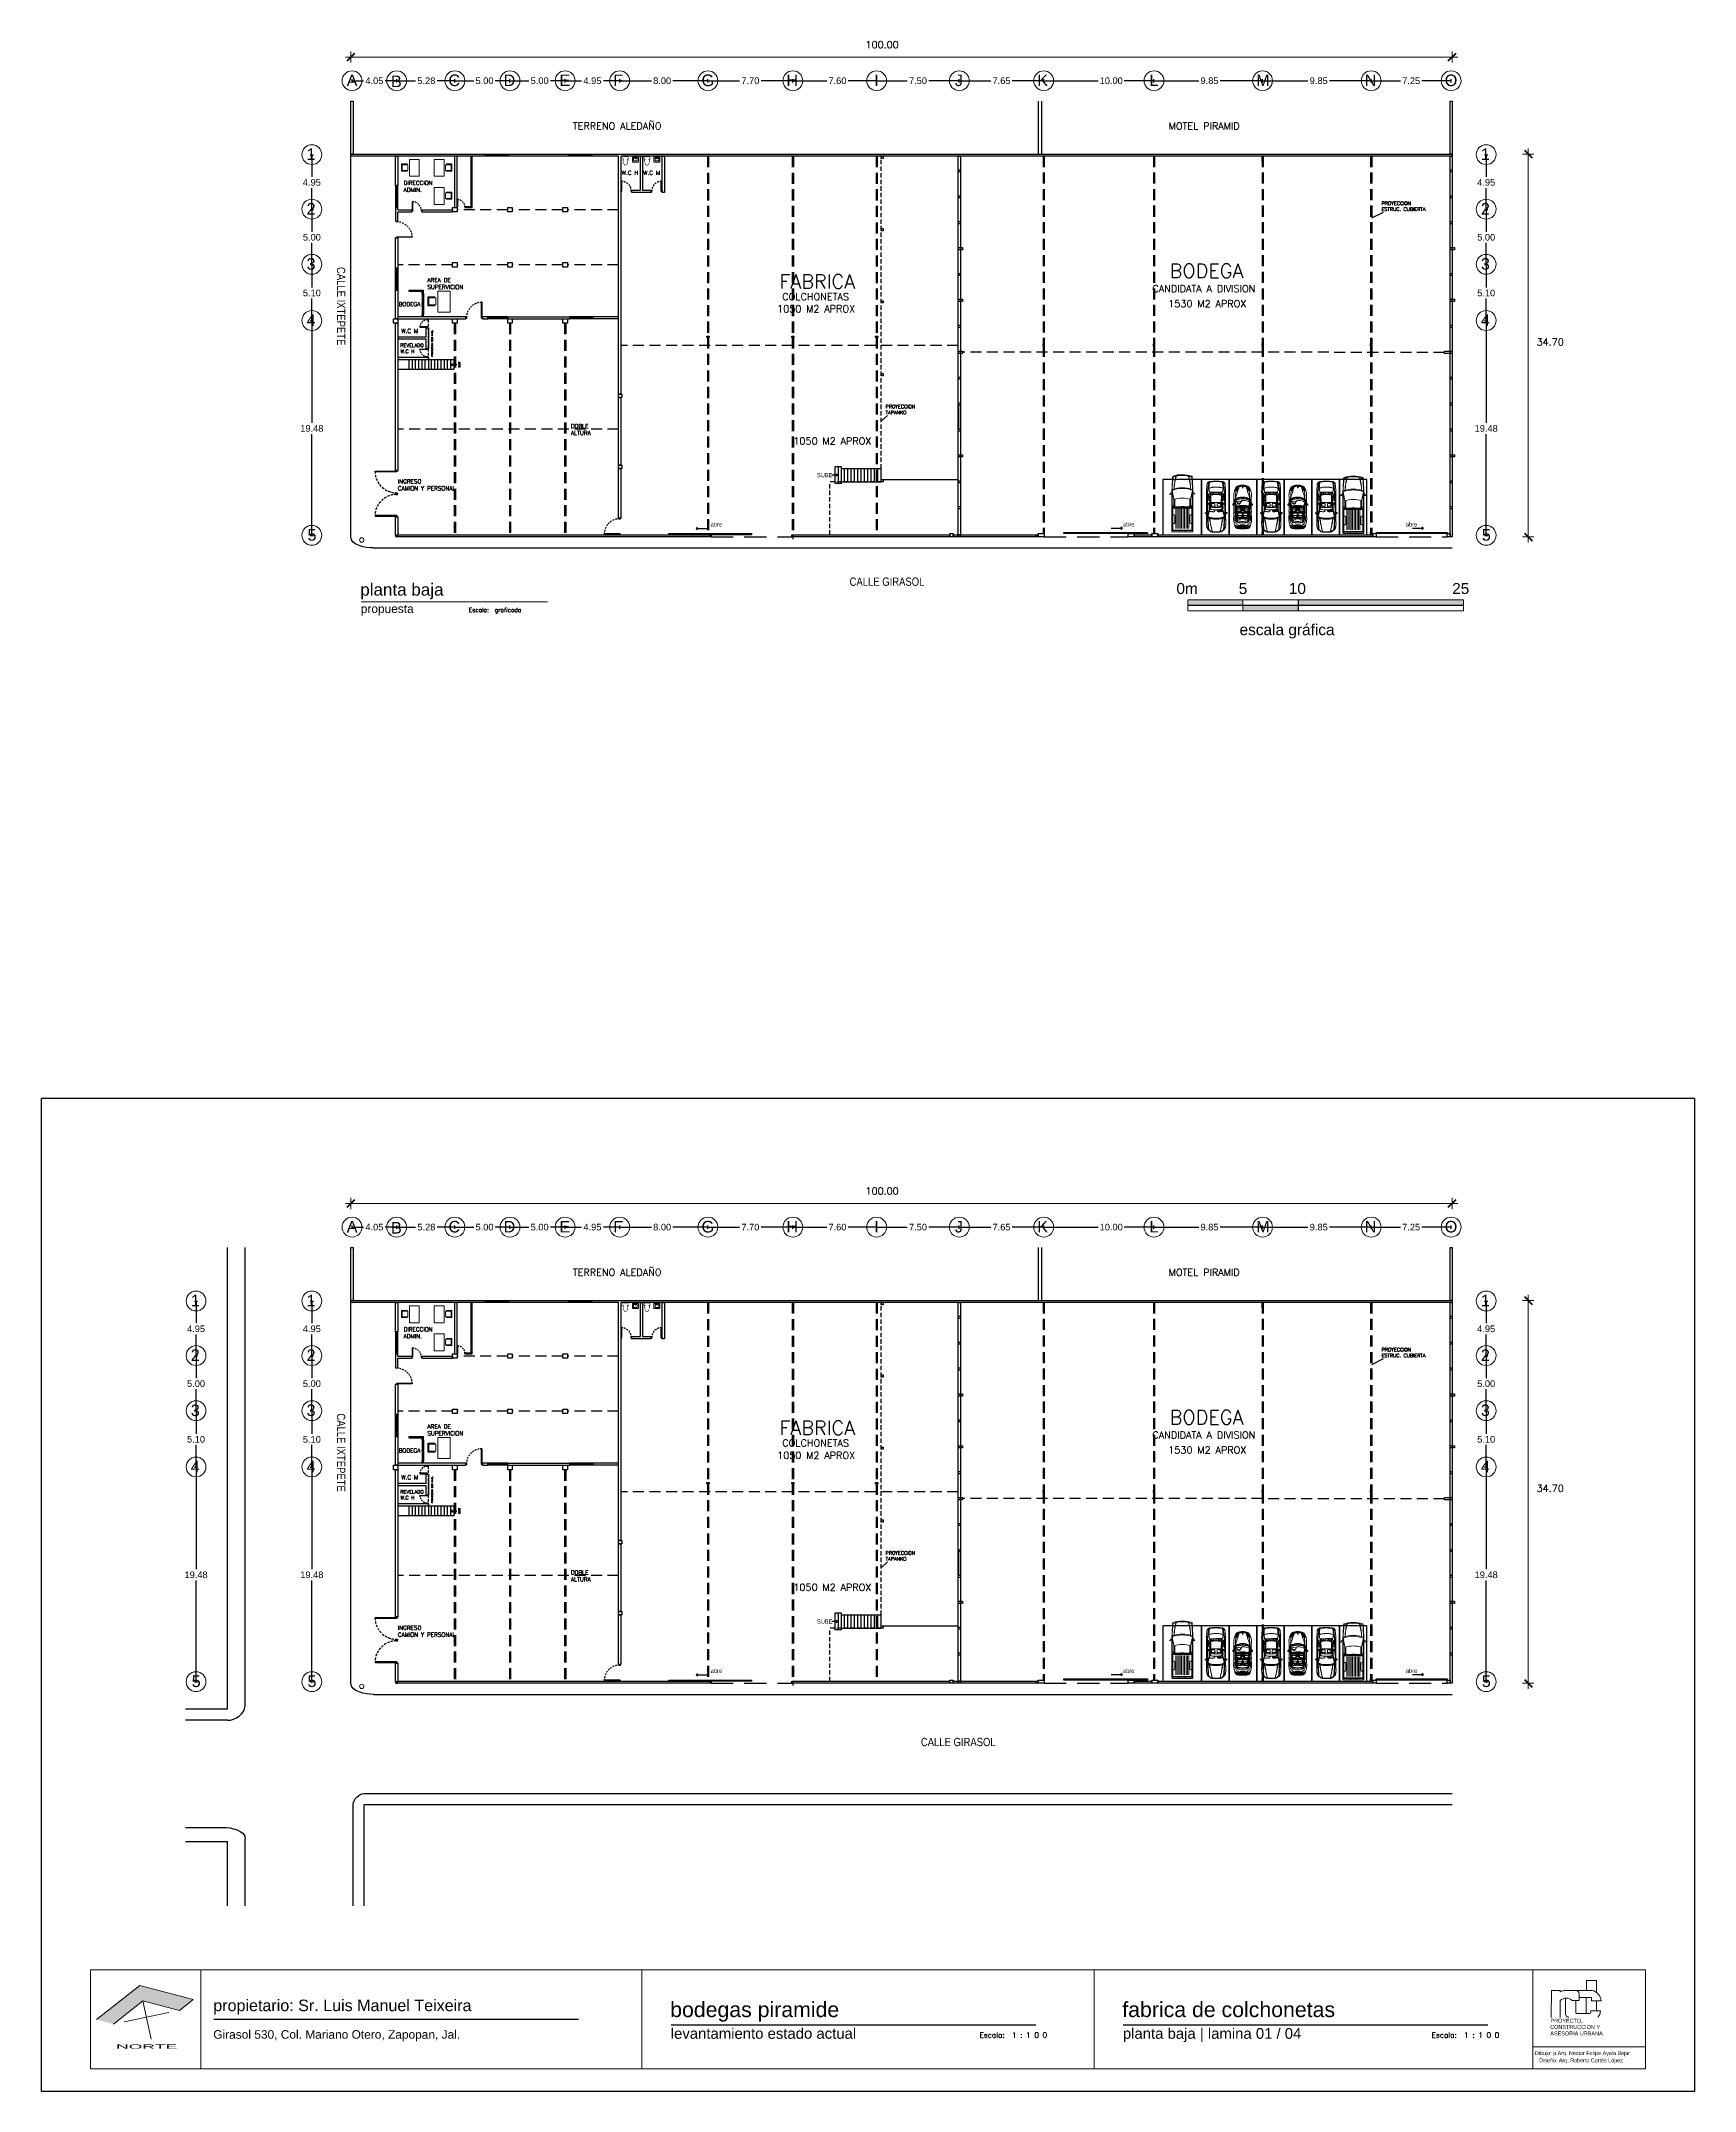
# Model space of a CAD drawing. Header units: millimetres. Extents: x 0 to 265, y 0 to 186.
# Drawn here: x 0 to 150, y 0 to 185.9 of the extents above; entities that cross this region are included whole.
import ezdxf
from ezdxf.enums import TextEntityAlignment as Align

# ---------------------------------------------------------------- set-up
doc = ezdxf.new("R2010")
doc.units = ezdxf.units.MM
doc.set_wipeout_variables(frame=1)
doc.linetypes.add('HP- XR01 - Proyecto Arquitectónico- Plantas$0$HIDDEN', pattern=[0.375, 0.25, -0.125])
doc.linetypes.add('JIS_02_2.0', pattern=[3, 2, -1])
for name, color, linetype, lineweight in [('22-MUEBLES', 252, 'Continuous', 0), ('ARQ_Mobiliario', 8, 'Continuous', 18), ('ARQ_Punto Fino', 8, 'Continuous', 18), ('ARQ_Texto', 7, 'Continuous', 18), ('Logo', 244, 'Continuous', 0), ('MOBILIARIO GENERAL.MG_Pluma_Nº__142', 8, 'Continuous', 13), ('MURO DE CARGA', 18, 'Continuous', 30), ('Solapa', 7, 'Continuous', 18)]:
    doc.layers.add(name, color=color, linetype=linetype, lineweight=lineweight)
for name, color, linetype in [('APOYOS', 40, 'Continuous'), ('AREAS DE TRABAJO', 60, 'Continuous'), ('ARMADO DE CASTILLOS', 1, 'Continuous'), ('BANQUETA', 241, 'Continuous'), ('CRISTAL', 132, 'Continuous'), ('DEMOLICION', 210, 'Continuous'), ('Ejes y cotas', 251, 'Continuous'), ('ESCALERAS', 41, 'Continuous'), ('HERRERIA', 242, 'Continuous'), ('MOVILIARIO COLCHAS', 251, 'Continuous'), ('MURO DIVISORIO', 51, 'Continuous'), ('PROYECCION', 63, 'JIS_02_2.0'), ('PROYECCION ESTRUCTURA', 100, 'Continuous'), ('TEXTO', 7, 'Continuous'), ('XREF VW STA ANITA 18OCT2017$0$A-MOBILIARIO FIJO', 252, 'Continuous')]:
    doc.layers.add(name, color=color, linetype=linetype)
doc.styles.add('Annotative', font='arial.ttf')
doc.styles.add('HL-HD', font='EBE-LD.SHX', dxfattribs={"width": 1.5, "height": 1})
doc.styles.add('Roman S', font='romans.shx')
doc.styles.get("Standard").update_dxf_attribs({"font": 'arial.ttf'})
doc.styles.add('SWIS', font='swissek.ttf')
doc.dimstyles.new('Copia(2) de ISO-25', dxfattribs={"dimtxt": 0.2, "dimasz": 0.1, "dimexe": 0.15, "dimexo": 0.15, "dimgap": 0.075, "dimtad": 2, "dimtih": 1, "dimtoh": 1, "dimzin": 1, "dimdsep": 46, "dimtxsty": 'Standard', "dimblk": 'ORIGIN2', "dimcen": 0.1, "dimazin": 0, "dimtfac": 1, "dimtix": 1, "dimtmove": 0, "dimatfit": 3, "dimfxl": 0.25, "dimarcsym": 0})

msp = doc.modelspace()

# ---------------------------------------------------------------- texts
at = {"color": 0, "lineweight": 40}
for s, p in [('0m', (102.9729103160081, 135.7636443790806)), ('5', (108.6194114815418, 135.763644379081)), ('10', (113.1623913600498, 135.7636443790806)), ('25', (127.9757347333217, 135.763644379081))]:
    msp.add_text(s, height=1, dxfattribs=at).set_placement(p)
at = {"linetype": 'Continuous', "style": 'SWIS'}
msp.add_text('escala gráfica', height=1, dxfattribs=at).set_placement((108.6941957113969, 133.0327942629391), align=Align.TOP_LEFT)
at = {"layer": 'ARQ_Texto', "linetype": 'Continuous'}
for s, height, style, p in [('planta baja', 1.104557880303878, 'SWIS', (28.95477050060231, 136.7208667756169)), ('propuesta ', 0.7731905162127146, 'SWIS', (28.99920886482437, 134.8176707745246)), ('Escala:  graficada', 0.3865952581063573, 'Roman S', (38.79132990067524, 134.5063082869605)), ('propietario: Sr. Luis Manuel Teixeira', 1.043807196887165, 'SWIS', (15.62356407259176, 8.284535449662485)), ('bodegas piramide', 1.380697350379848, 'SWIS', (57.05899885890449, 8.081935919775901)), ('fabrica de colchonetas', 1.380697350379848, 'SWIS', (98.05899885890494, 8.081935919773855)), ('levantamiento estado actual', 0.9664881452658933, 'SWIS', (57.11454681418309, 5.702940918410718)), ('planta baja | lamina 01 / 04', 0.9664881452658933, 'SWIS', (98.11454681418354, 5.702940918408672)), ('Girasol 530, Col. Mariano Otero, Zapopan, Jal.', 0.7731905162127147, 'SWIS', (15.62356407259176, 5.513918768987992)), ('Escala:  1 : 1 0 0 ', 0.4832440726329467, 'Roman S', (85.11713844147744, 5.313737808955125)), ('Escala:  1 : 1 0 0 ', 0.4832440726329467, 'Roman S', (126.1171384414779, 5.313737808953078))]:
    msp.add_text(s, height=height, dxfattribs=dict(at, style=style)).set_placement(p, align=Align.TOP_LEFT)
at = {"layer": 'Ejes y cotas', "lineweight": 0}
for s, p in [('A', (27.72138308805188, 181.8268193379903)), ('B', (31.74095487487011, 181.7367156294043)), ('C', (36.95376287903218, 181.8286443514493)), ('D', (41.95375834841343, 181.8286443514488)), ('E', (47.01438970242589, 181.828644763175)), ('F', (51.90376066135059, 181.828644763175)), ('G', (59.90376104993038, 181.8286447631755)), ('H', (67.60376104076977, 181.8286447631752)), ('I', (75.56262344102106, 181.8286447631766)), ('J', (82.88034858747824, 181.8286447631771)), ('K', (90.3537590755227, 181.828644351449)), ('L', (100.5294304644367, 181.8286447631743)), ('M', (110.2037593327468, 181.8286447631741)), ('N', (120.0537606521912, 181.8286447631737)), ('O', (127.3037606521916, 181.8286447631734)), ('1', (24.0847097998676, 175.1291535844845)), ('1', (130.5847097998676, 175.1291535844845)), ('2', (24.08470527215923, 170.1791530215604)), ('2', (130.5847052721592, 170.1791530215604)), ('3', (24.08470074445086, 165.1791565390241)), ('3', (130.5847007444509, 165.1791565390241)), ('4', (24.08470979986805, 160.0791530236944)), ('4', (130.5847097998681, 160.0791530236944)), ('5', (24.16842370799895, 140.6041525902334)), ('5', (130.668423707999, 140.6041525902334)), ('A', (27.72138308805188, 77.85832848201824)), ('B', (31.74095487487011, 77.76822477343228)), ('C', (36.95376287903218, 77.86015349547722)), ('D', (41.95375834841343, 77.86015349547677)), ('E', (47.01438970242589, 77.86015390720297)), ('F', (51.90376066135059, 77.86015390720297)), ('G', (59.90376104993038, 77.86015390720343)), ('H', (67.60376104076977, 77.8601539072032)), ('I', (75.56262344102106, 77.86015390720456)), ('J', (82.88034858747824, 77.86015390720502)), ('K', (90.3537590755227, 77.860153495477)), ('L', (100.5294304644367, 77.86015390720229)), ('M', (110.2037593327468, 77.86015390720206)), ('N', (120.0537606521912, 77.8601539072016)), ('O', (127.3037606521916, 77.86015390720138)), ('1', (13.5847097998676, 71.16066272851242)), ('1', (24.0847097998676, 71.16066272851242)), ('1', (130.5847097998676, 71.16066272851242)), ('2', (13.58470527215923, 66.21066216558836)), ('2', (24.08470527215923, 66.21066216558836)), ('2', (130.5847052721592, 66.21066216558836)), ('3', (13.58470074445086, 61.21066568305207)), ('3', (24.08470074445086, 61.21066568305207)), ('3', (130.5847007444509, 61.21066568305207)), ('4', (13.58470979986805, 56.11066216772235)), ('4', (24.08470979986805, 56.11066216772235)), ('4', (130.5847097998681, 56.11066216772235)), ('5', (13.66842370799895, 36.63566173426136)), ('5', (24.16842370799895, 36.63566173426136)), ('5', (130.668423707999, 36.63566173426136))]:
    msp.add_text(s, height=1.05, dxfattribs=at).set_placement(p)
at = {"layer": 'Logo', "color": 6, "style": 'SWIS'}
for s, p in [('CONSTRUCCION Y', (136.8648563721922, 5.632632929657461)), ('PROYECTO,', (136.8907786323148, 6.199589231468849)), ('ASESORIA URBANA.', (136.8825679284464, 5.048395838174088))]:
    msp.add_text(s, height=0.3553473079977338, rotation=359.950156003621, dxfattribs=at).set_placement(p)
at = {"layer": 'MOVILIARIO COLCHAS', "attachment_point": 1, "style": 'Roman S'}
for s, width, gutter_width, heights, insert, char_height in [('{\\C0;100.00}', 12.36533589892206, 16, [2.208950706767306], (74.76858094509316, 185.9192654370405), 0.6400000000000001), ('{\\C0;TERRENO ALEDAÑO}', 12.36533589892206, 16, [2.208950706767306], (48.23514426301881, 178.5321935275939), 0.6400000000000001), ('{\\C0;MOTEL PIRAMID}', 12.36533589892206, 16, [2.208950706767306], (102.266453494296, 178.5321935275939), 0.6400000000000001), ('{\\C0;DIRECCION \\PADMIN.}', 7.245314003274643, 9.375, [1.294307054746468], (32.88665955201031, 173.238230034248), 0.375), ('{\\C0;PROYECCION \\PESTRUC. CUBIERTA}', 6.182667949461029, 8, [1.104475353383653], (121.5707454234412, 171.3617280670677), 0.3200000000000001), ('{\\C0;BODEGA}', 24.73067179784412, 32, [4.417901413534612], (102.3540836034481, 165.709338516947), 1.28), ('{\\C0;AREA DE\\PSUPERVICION}', 7.245314003274643, 9.375, [1.294307054746468], (35.04253718653672, 164.4239861754196), 0.375), ('{\\C0;FABRICA}', 24.73067179784412, 32, [4.417901413534612], (66.97201306518127, 164.7567425238391), 1.28), ('{\\C0;CANDIDATA A DIVISION }', 12.36533589892206, 16, [2.208950706767306], (100.7941053019031, 163.7709994104233), 0.6400000000000001), ('{\\C0;BODEGA}', 7.245314003274643, 9.375, [1.294307054746468], (32.44165386401392, 162.2417014412987), 0.375), ('{\\C0;1050 M2 APROX}', 12.36533589892206, 16, [2.208950706767306], (66.75962788355537, 161.9501318392071), 0.6400000000000001), ('{\\C0;COLCHONETAS}', 12.36533589892206, 16, [2.208950706767306], (67.23505942880456, 163.054152747989), 0.6400000000000001), ('{\\C0;1530 M2 APROX}', 12.36533589892206, 16, [2.208950706767306], (102.2353391310089, 162.4137914016513), 0.6400000000000001), ('{\\C0;REVELADO\\PW.C H}', 6.158516902783447, 7.96875, [1.100160996534498], (32.59119475157422, 158.4716685482746), 0.31875), ('{\\C0;W.C M}', 7.245314003274643, 9.375, [1.294307054746468], (32.67948181763222, 159.8092563443503), 0.375), ('{\\C0;34.70}', 12.36533589892206, 16, [2.208950706767306], (135.6379690640797, 158.9443141375394), 0.6400000000000001), ('{\\C0;PROYECCION \\PTAPANKO}', 6.182667949461029, 8, [1.104475353383653], (76.59691080109042, 152.9227625608181), 0.3200000000000001), ('{\\C0;DOBLE\\PALTURA}', 7.245314003274643, 9.375, [1.294307054746468], (48.05405798460743, 151.1827311789308), 0.375), ('{\\C0;1050 M2 APROX}', 12.36533589892206, 16, [2.208950706767306], (68.23276484330381, 149.9612753509922), 0.6400000000000001), ('{\\C0;INGRESO \\PCAMION Y PERSONAL}', 7.245314003274643, 9.375, [1.294307054746468], (32.35787432362849, 146.1639714785885), 0.375), ('{\\C0;100.00}', 12.36533589892206, 16, [2.208950706767306], (74.76858094509316, 81.95077458106846), 0.6400000000000001), ('{\\C0;TERRENO ALEDAÑO}', 12.36533589892206, 16, [2.208950706767306], (48.23514426301881, 74.56370267162185), 0.6400000000000001), ('{\\C0;MOTEL PIRAMID}', 12.36533589892206, 16, [2.208950706767306], (102.266453494296, 74.56370267162185), 0.6400000000000001), ('{\\C0;DIRECCION \\PADMIN.}', 7.245314003274643, 9.375, [1.294307054746468], (32.88665955201031, 69.26973917827593), 0.375), ('{\\C0;PROYECCION \\PESTRUC. CUBIERTA}', 6.182667949461029, 8, [1.104475353383653], (121.5707454234412, 67.39323721109565), 0.3200000000000001), ('{\\C0;BODEGA}', 24.73067179784412, 32, [4.417901413534612], (102.3540836034481, 61.74084766097496), 1.28), ('{\\C0;AREA DE\\PSUPERVICION}', 7.245314003274643, 9.375, [1.294307054746468], (35.04253718653672, 60.45549531944755), 0.375), ('{\\C0;FABRICA}', 24.73067179784412, 32, [4.417901413534612], (66.97201306518127, 60.78825166786703), 1.28), ('{\\C0;CANDIDATA A DIVISION }', 12.36533589892206, 16, [2.208950706767306], (100.7941053019031, 59.80250855445126), 0.6400000000000001), ('{\\C0;BODEGA}', 7.245314003274643, 9.375, [1.294307054746468], (32.44165386401392, 58.27321058532664), 0.375), ('{\\C0;1050 M2 APROX}', 12.36533589892206, 16, [2.208950706767306], (66.75962788355537, 57.98164098323502), 0.6400000000000001), ('{\\C0;COLCHONETAS}', 12.36533589892206, 16, [2.208950706767306], (67.23505942880456, 59.0856618920169), 0.6400000000000001), ('{\\C0;1530 M2 APROX}', 12.36533589892206, 16, [2.208950706767306], (102.2353391310089, 58.44530054567929), 0.6400000000000001), ('{\\C0;W.C M}', 7.245314003274643, 9.375, [1.294307054746468], (32.67948181763222, 55.84076548837822), 0.375), ('{\\C0;REVELADO\\PW.C H}', 6.158516902783447, 7.96875, [1.100160996534498], (32.59119475157422, 54.50317769230253), 0.31875), ('{\\C0;34.70}', 12.36533589892206, 16, [2.208950706767306], (135.6379690640797, 54.97582328156739), 0.6400000000000001), ('{\\C0;PROYECCION \\PTAPANKO}', 6.182667949461029, 8, [1.104475353383653], (76.59691080109042, 48.95427170484606), 0.3200000000000001), ('{\\C0;DOBLE\\PALTURA}', 7.245314003274643, 9.375, [1.294307054746468], (48.05405798460743, 47.21424032295874), 0.375), ('{\\C0;1050 M2 APROX}', 12.36533589892206, 16, [2.208950706767306], (68.23276484330381, 45.99278449502015), 0.6400000000000001), ('{\\C0;INGRESO \\PCAMION Y PERSONAL}', 7.245314003274643, 9.375, [1.294307054746468], (32.35787432362849, 42.1954806226164), 0.375)]:
    msp.add_mtext_dynamic_manual_height_columns(s, width=width, gutter_width=gutter_width, heights=heights, dxfattribs=dict(at, insert=insert, char_height=char_height))
at = {"layer": 'MOVILIARIO COLCHAS', "char_height": 0.15, "attachment_point": 1, "rotation": 90, "style": 'Roman S'}
for s, insert in [('{\\C0;PROYECCION 2DO NIVEL}', (35.39955775798444, 157.2869996982623)), ('{\\C0;SUBE}', (37.85892601564046, 156.3175154313554)), ('{\\C0;PROYECCION 2DO NIVEL}', (35.39955775798444, 53.31850884229027)), ('{\\C0;SUBE}', (37.85892601564046, 52.3490245753834))]:
    msp.add_mtext_dynamic_manual_height_columns(s, width=7.245314003274643, gutter_width=9.375, heights=[1.294307054746468], dxfattribs=dict(at, insert=insert))
at = {"layer": 'Solapa', "style": 'HL-HD', "width": 3}
msp.add_text('NORTE', height=0.3953628363651677, dxfattribs=at).set_placement((6.806411821773509, 3.830967697579467))
at = {"layer": 'TEXTO', "char_height": 0.75, "width": 10.42846947791909, "attachment_point": 1, "rotation": 270, "style": 'Annotative'}
for insert in [(27.59028353730537, 165.4234681653321), (27.59028353730537, 61.45497730936006)]:
    msp.add_mtext('{\\fTechnicLite|b0|i0|c2|p2;CALLE IXTEPETE}', dxfattribs=dict(at, insert=insert))
at = {"layer": 'TEXTO', "attachment_point": 1, "style": 'Annotative'}
for s, insert, char_height, width in [('{\\fTechnicLite|b0|i0|c2|p2;SUBE }', (70.37626152947814, 146.7315198450796), 0.375, 2.045539252968479), ('{\\fTechnicLite|b0|i0|c2|p2;abre}', (60.73969852935397, 142.265283867178), 0.375, 0.1868264149025663), ('{\\fTechnicLite|b0|i0|c2|p2;abre}', (98.13075586872674, 142.265283867178), 0.375, 0.1868264149025663), ('{\\fTechnicLite|b0|i0|c2|p2;abre}', (123.7786638067546, 142.265283867178), 0.375, 0.1868264149025663), ('{\\fTechnicLite|b0|i0|c2|p2;CALLE GIRASOL}', (73.3334649743997, 137.261816476259), 0.75, 10.42846947791909), ('{\\fTechnicLite|b0|i0|c2|p2;SUBE }', (70.37626152947814, 42.76302898910751), 0.375, 2.045539252968479), ('{\\fTechnicLite|b0|i0|c2|p2;abre}', (60.73969852935397, 38.29679301120598), 0.375, 0.1868264149025663), ('{\\fTechnicLite|b0|i0|c2|p2;abre}', (98.13075586872674, 38.29679301120598), 0.375, 0.1868264149025663), ('{\\fTechnicLite|b0|i0|c2|p2;abre}', (123.7786638067546, 38.29679301120598), 0.375, 0.1868264149025663), ('{\\fTechnicLite|b0|i0|c2|p2;CALLE GIRASOL}', (79.79659067520379, 32.02570027410559), 0.75, 10.42846947791909), ('{\\fTechnicLite|b0|i0|c2|p2;Dibujo: p.Arq. Nestor Felipe Ayala Bejar}', (135.4809641561101, 3.611184985630075), 0.35625, 10.97781875647458), ('{\\fTechnicLite|b0|i0|c2|p2;Diseño: Arq. Roberto Cortés López}', (135.857858907018, 2.95520010061125), 0.35625, 10.97781875647458)]:
    msp.add_mtext(s, dxfattribs=dict(at, insert=insert, char_height=char_height, width=width))

# ---------------------------------------------------------------- blocks, each defined once
blk = doc.blocks.new('*U2')
for points in [[(-0.04999999999996883, -1.110223024624464e-17), (0.04999999999996883, 1.110223024624464e-17), (0.04999999999996884, -0.0380999999997869), (-0.04999999999996883, -0.03809999999978692)], [(-1.123800000001511, -0.03809999999972096), (2.132474197225063e-14, -0.03809999999974428), (2.133320187169827e-14, -0.07619999999974435), (-1.123800000001511, -0.07619999999972107)], [(-0.0499999999998833, -1.161900000000213), (0.05000000000005436, -1.161900000000213), (0.05000000000005436, -1.2), (-0.04999999999988331, -1.2)]]:
    blk.add_lwpolyline(points, close=True)
at = {"linetype": 'HP- XR01 - Proyecto Arquitectónico- Plantas$0$HIDDEN', "ltscale": 0.5}
blk.add_arc((-1.177174572242198e-14, -0.03809999999981047), 1.123799999999933, 179.9999999999967, 270.0000000000001, dxfattribs=at)
blk = doc.blocks.new('*U3')
for points in [[(0.0499999999998833, 1.161900000000213), (-0.05000000000005436, 1.161900000000213), (-0.05000000000005436, 1.2), (0.04999999999988331, 1.2)], [(0.04999999999996883, 1.110223024624464e-17), (-0.04999999999996883, -1.110223024624464e-17), (-0.04999999999996884, 0.0380999999997869), (0.04999999999996883, 0.03809999999978692)], [(1.123800000001511, 0.03809999999972096), (-2.132474197225063e-14, 0.03809999999974428), (-2.133320187169827e-14, 0.07619999999974435), (1.123800000001511, 0.07619999999972107)]]:
    blk.add_lwpolyline(points, close=True)
at = {"linetype": 'HP- XR01 - Proyecto Arquitectónico- Plantas$0$HIDDEN', "ltscale": 0.5}
blk.add_arc((1.177174572242198e-14, 0.03809999999981047), 1.123799999999933, 359.9999999999967, 90.00000000000007, dxfattribs=at)
blk = doc.blocks.new('*U4')
for points in [[(0.04999999999996883, 1.110223024624464e-17), (-0.04999999999996883, -1.110223024624464e-17), (-0.04999999999996883, -0.03809999999978692), (0.04999999999996884, -0.03809999999978689)], [(1.123800000001511, -0.03809999999972046), (-2.130782217335546e-14, -0.03809999999974428), (-2.129936227390781e-14, -0.07619999999974435), (1.123800000001511, -0.07619999999972057)], [(0.04999999999988382, -1.161900000000213), (-0.05000000000005385, -1.161900000000213), (-0.05000000000005382, -1.2), (0.04999999999988385, -1.2)]]:
    blk.add_lwpolyline(points, close=True)
at = {"linetype": 'HP- XR01 - Proyecto Arquitectónico- Plantas$0$HIDDEN', "ltscale": 0.5}
blk.add_arc((1.178866552131718e-14, -0.03809999999981047), 1.123799999999933, 269.9999999999999, 3.347254724770835e-12, dxfattribs=at)
blk = doc.blocks.new('*U5')
for points in [[(0.04999999999996883, 1.110223024624464e-17), (-0.04999999999996883, -1.110223024624464e-17), (-0.04999999999996883, -0.03809999999978692), (0.04999999999996884, -0.03809999999978689)], [(0.04999999999988382, -1.161900000000213), (-0.05000000000005385, -1.161900000000213), (-0.05000000000005382, -1.2), (0.04999999999988385, -1.2)], [(1.123800000001511, -0.03809999999972046), (-2.130782217335546e-14, -0.03809999999974428), (-2.129936227390781e-14, -0.07619999999974435), (1.123800000001511, -0.07619999999972057)]]:
    blk.add_lwpolyline(points, close=True)
at = {"linetype": 'HP- XR01 - Proyecto Arquitectónico- Plantas$0$HIDDEN', "ltscale": 0.5}
blk.add_arc((1.178866552131718e-14, -0.03809999999981047), 1.123799999999933, 269.9999999999999, 3.314793578020592e-12, dxfattribs=at)
blk = doc.blocks.new('*U6')
for points in [[(0.04999999999996883, 1.110223024624464e-17), (-0.04999999999996883, -1.110223024624464e-17), (-0.04999999999996883, -0.03809999999978692), (0.04999999999996884, -0.03809999999978689)], [(0.04999999999991215, -0.7619000000004306), (-0.05000000000002552, -0.7619000000004306), (-0.05000000000002549, -0.8000000000002174), (0.04999999999991218, -0.8000000000002174)], [(0.7238000000018303, -0.03809999999974411), (-2.130782217335546e-14, -0.03809999999974428), (-2.129936227390781e-14, -0.07619999999974435), (0.7238000000018303, -0.07619999999974422)]]:
    blk.add_lwpolyline(points, close=True)
at = {"linetype": 'HP- XR01 - Proyecto Arquitectónico- Plantas$0$HIDDEN', "ltscale": 0.5}
blk.add_arc((8.459899447563234e-18, -0.03809999999978692), 0.7238000000003187, 269.9999999999999, 3.314802168246498e-12, dxfattribs=at)
blk = doc.blocks.new('*U7')
for points in [[(0.04999999999991181, 0.7619000000004306), (-0.05000000000002586, 0.7619000000004306), (-0.05000000000002584, 0.8000000000002174), (0.04999999999991182, 0.8000000000002174)], [(0.04999999999996883, 1.110223024624464e-17), (-0.04999999999996883, -1.110223024624464e-17), (-0.04999999999996884, 0.0380999999997869), (0.04999999999996883, 0.03809999999978692)], [(0.7238000000018303, 0.03809999999974443), (-2.132474197225063e-14, 0.03809999999974428), (-2.133320187169827e-14, 0.07619999999974435), (0.7238000000018303, 0.07619999999974454)]]:
    blk.add_lwpolyline(points, close=True)
at = {"linetype": 'HP- XR01 - Proyecto Arquitectónico- Plantas$0$HIDDEN', "ltscale": 0.5}
blk.add_arc((-8.459899447629517e-18, 0.03809999999978692), 0.7238000000003187, 359.9999999999967, 90.00000000000007, dxfattribs=at)
blk = doc.blocks.new('*U8')
for points in [[(0.04999999999996883, 1.110223024624464e-17), (-0.04999999999996883, -1.110223024624464e-17), (-0.04999999999996883, -0.03809999999978692), (0.04999999999996884, -0.03809999999978689)], [(0.04999999999990506, -0.8619000000002132), (-0.0500000000000326, -0.8619000000002132), (-0.05000000000003257, -0.9), (0.04999999999990509, -0.9)], [(0.8238000000015112, -0.0380999999997382), (-2.130782217335546e-14, -0.03809999999974428), (-2.129936227390781e-14, -0.07619999999974435), (0.8238000000015112, -0.07619999999973831)]]:
    blk.add_lwpolyline(points, close=True)
at = {"linetype": 'HP- XR01 - Proyecto Arquitectónico- Plantas$0$HIDDEN', "ltscale": 0.5}
blk.add_arc((2.953511304906978e-15, -0.03809999999979281), 0.823799999999951, 269.9999999999999, 3.314799954193065e-12, dxfattribs=at)
blk = doc.blocks.new('*U9')
for points in [[(0.04999999999996883, 1.110223024624464e-17), (-0.04999999999996883, -1.110223024624464e-17), (-0.04999999999996883, -0.03809999999978692), (0.04999999999996884, -0.03809999999978689)], [(0.04999999999991569, -0.7119000000002131), (-0.05000000000002198, -0.7119000000002131), (-0.05000000000002195, -0.75), (0.04999999999991572, -0.75)], [(0.6738000000015112, -0.03809999999974707), (-2.130782217335546e-14, -0.03809999999974428), (-2.129936227390781e-14, -0.07619999999974435), (0.6738000000015112, -0.07619999999974718)]]:
    blk.add_lwpolyline(points, close=True)
at = {"linetype": 'HP- XR01 - Proyecto Arquitectónico- Plantas$0$HIDDEN', "ltscale": 0.5}
blk.add_arc((-1.464065803298128e-15, -0.03809999999978397), 0.6737999999999599, 269.9999999999999, 3.314791330006694e-12, dxfattribs=at)
blk = doc.blocks.new('*U10')
for points in [[(0.04999999999991537, 0.7119000000002131), (-0.0500000000000223, 0.7119000000002131), (-0.05000000000002228, 0.75), (0.04999999999991538, 0.75)], [(0.04999999999996883, 1.110223024624464e-17), (-0.04999999999996883, -1.110223024624464e-17), (-0.04999999999996884, 0.0380999999997869), (0.04999999999996883, 0.03809999999978692)], [(0.6738000000015112, 0.03809999999974736), (-2.132474197225063e-14, 0.03809999999974428), (-2.133320187169827e-14, 0.07619999999974435), (0.6738000000015112, 0.07619999999974748)]]:
    blk.add_lwpolyline(points, close=True)
at = {"linetype": 'HP- XR01 - Proyecto Arquitectónico- Plantas$0$HIDDEN', "ltscale": 0.5}
blk.add_arc((-1.480985602193319e-15, 0.03809999999978397), 0.6737999999999599, 359.9999999999967, 90.00000000000007, dxfattribs=at)
blk = doc.blocks.new('_BoxFilled')
at = {"color": 0, "linetype": 'ByBlock', "lineweight": -2}
blk.add_line((-0.5, 0), (-1, 0), dxfattribs=at)
at = {"color": 0, "linetype": 'ByBlock', "lineweight": 0}
blk.add_solid([(-0.5, 0.5), (0.5, 0.5), (-0.5, -0.5), (0.5, -0.5)], dxfattribs=at)
blk = doc.blocks.new('*D43')
at = {"layer": 'DEFPOINTS', "color": 0, "transparency": 16777216}
for p in [(32.2577648433039, 78.34365614348519), (28.20776484330372, 77.49832422474503), (32.2577648433039, 77.49832381302133)]:
    blk.add_point(p, dxfattribs=at)
at = {"layer": 'Ejes y cotas', "color": 0, "lineweight": -2, "transparency": 16777216}
for p, q in [((28.20776484330372, 78.19832422474504), (28.20776484330372, 78.4936561434852)), ((28.30776484330372, 78.34365614348519), (29.23917684876084, 78.34365614348519)), ((32.1577648433039, 78.34365614348519), (31.22635283784679, 78.34365614348519)), ((32.2577648433039, 78.19832381302133), (32.2577648433039, 78.4936561434852))]:
    blk.add_line(p, q, dxfattribs=at)
at = {"layer": 'Ejes y cotas', "color": 0, "lineweight": -2, "transparency": 16777216, "xscale": 0.1, "yscale": 0.1, "zscale": 0.1, "rotation": 180}
blk.add_blockref('_BoxFilled', (28.20776484330372, 78.34365614348519), dxfattribs=at)
at = {"layer": 'Ejes y cotas', "color": 0, "lineweight": -2, "transparency": 16777216, "xscale": 0.1, "yscale": 0.1, "zscale": 0.1}
blk.add_blockref('_BoxFilled', (32.2577648433039, 78.34365614348519), dxfattribs=at)
at = {"layer": 'Ejes y cotas', "color": 0, "lineweight": 0, "transparency": 16777216, "insert": (30.23276484330381, 78.34365614348519), "char_height": 0.6, "attachment_point": 5}
blk.add_mtext('4.05', dxfattribs=at)
blk = doc.blocks.new('*D44')
at = {"layer": 'DEFPOINTS', "color": 0, "transparency": 16777216}
for p in [(37.53276825823423, 78.34365614348519), (32.2577648433039, 77.49832381302133), (37.53276825823423, 77.49832422474663)]:
    blk.add_point(p, dxfattribs=at)
at = {"layer": 'Ejes y cotas', "color": 0, "lineweight": -2, "transparency": 16777216}
for p, q in [((32.2577648433039, 78.19832381302133), (32.2577648433039, 78.4936561434852)), ((32.3577648433039, 78.34365614348519), (33.96698580354606, 78.34365614348519)), ((37.43276825823423, 78.34365614348519), (35.92674023737963, 78.34365614348519)), ((37.53276825823423, 78.19832422474663), (37.53276825823423, 78.4936561434852))]:
    blk.add_line(p, q, dxfattribs=at)
at = {"layer": 'Ejes y cotas', "color": 0, "lineweight": -2, "transparency": 16777216, "xscale": 0.1, "yscale": 0.1, "zscale": 0.1, "rotation": 180}
blk.add_blockref('_BoxFilled', (32.2577648433039, 78.34365614348519), dxfattribs=at)
at = {"layer": 'Ejes y cotas', "color": 0, "lineweight": -2, "transparency": 16777216, "xscale": 0.1, "yscale": 0.1, "zscale": 0.1}
blk.add_blockref('_BoxFilled', (37.53276825823423, 78.34365614348519), dxfattribs=at)
at = {"layer": 'Ejes y cotas', "color": 0, "lineweight": 0, "transparency": 16777216, "insert": (34.94686302046284, 78.34365614348519), "char_height": 0.6, "attachment_point": 5}
blk.add_mtext('5.28', dxfattribs=at)
blk = doc.blocks.new('*D45')
at = {"layer": 'DEFPOINTS', "color": 0, "transparency": 16777216}
for p in [(42.53276372761593, 78.34365614348496), (37.53276668156514, 77.4983238130211), (42.53276372761593, 77.4983242247464)]:
    blk.add_point(p, dxfattribs=at)
at = {"layer": 'Ejes y cotas', "color": 0, "lineweight": -2, "transparency": 16777216}
for p, q in [((37.53276668156514, 78.1983238130211), (37.53276668156514, 78.49365614348497)), ((37.63276668156514, 78.34365614348496), (39.24362474958356, 78.34365614348496)), ((42.43276372761593, 78.34365614348496), (41.20010496786459, 78.34365614348496)), ((42.53276372761593, 78.1983242247464), (42.53276372761593, 78.49365614348497))]:
    blk.add_line(p, q, dxfattribs=at)
at = {"layer": 'Ejes y cotas', "color": 0, "lineweight": -2, "transparency": 16777216, "xscale": 0.1, "yscale": 0.1, "zscale": 0.1, "rotation": 180}
blk.add_blockref('_BoxFilled', (37.53276668156514, 78.34365614348496), dxfattribs=at)
at = {"layer": 'Ejes y cotas', "color": 0, "lineweight": -2, "transparency": 16777216, "xscale": 0.1, "yscale": 0.1, "zscale": 0.1}
blk.add_blockref('_BoxFilled', (42.53276372761593, 78.34365614348496), dxfattribs=at)
at = {"layer": 'Ejes y cotas', "color": 0, "lineweight": 0, "transparency": 16777216, "insert": (40.22186485872408, 78.34365614348496), "char_height": 0.6, "attachment_point": 5}
blk.add_mtext('5.00', dxfattribs=at)
blk = doc.blocks.new('*D46')
at = {"layer": 'DEFPOINTS', "color": 0, "transparency": 16777216}
for p in [(47.53275919699718, 78.34365614348451), (42.53276215094638, 77.49832381302065), (47.53275919699718, 77.49832422474594)]:
    blk.add_point(p, dxfattribs=at)
at = {"layer": 'Ejes y cotas', "color": 0, "lineweight": -2, "transparency": 16777216}
for p, q in [((42.53276215094638, 78.19832381302065), (42.53276215094638, 78.49365614348451)), ((42.63276215094638, 78.34365614348451), (44.24362021896481, 78.34365614348451)), ((47.43275919699717, 78.34365614348451), (46.20010043724584, 78.34365614348451)), ((47.53275919699718, 78.19832422474595), (47.53275919699718, 78.49365614348451))]:
    blk.add_line(p, q, dxfattribs=at)
at = {"layer": 'Ejes y cotas', "color": 0, "lineweight": -2, "transparency": 16777216, "xscale": 0.1, "yscale": 0.1, "zscale": 0.1, "rotation": 180}
blk.add_blockref('_BoxFilled', (42.53276215094638, 78.34365614348451), dxfattribs=at)
at = {"layer": 'Ejes y cotas', "color": 0, "lineweight": -2, "transparency": 16777216, "xscale": 0.1, "yscale": 0.1, "zscale": 0.1}
blk.add_blockref('_BoxFilled', (47.53275919699718, 78.34365614348451), dxfattribs=at)
at = {"layer": 'Ejes y cotas', "color": 0, "lineweight": 0, "transparency": 16777216, "insert": (45.22186032810532, 78.34365614348451), "char_height": 0.6, "attachment_point": 5}
blk.add_mtext('5.00', dxfattribs=at)
blk = doc.blocks.new('*D47')
at = {"layer": 'DEFPOINTS', "color": 0, "transparency": 16777216}
for p in [(52.48276445472266, 78.34365614348496), (47.53276215094638, 77.4983238130211), (52.48276445472266, 77.49832422474685)]:
    blk.add_point(p, dxfattribs=at)
at = {"layer": 'Ejes y cotas', "color": 0, "lineweight": -2, "transparency": 16777216}
for p, q in [((47.53276215094638, 78.1983238130211), (47.53276215094638, 78.49365614348497)), ((47.63276215094638, 78.34365614348496), (49.01417530829154, 78.34365614348496)), ((52.38276445472265, 78.34365614348496), (51.0013512973775, 78.34365614348496)), ((52.48276445472266, 78.19832422474686), (52.48276445472266, 78.49365614348497))]:
    blk.add_line(p, q, dxfattribs=at)
at = {"layer": 'Ejes y cotas', "color": 0, "lineweight": -2, "transparency": 16777216, "xscale": 0.1, "yscale": 0.1, "zscale": 0.1, "rotation": 180}
blk.add_blockref('_BoxFilled', (47.53276215094638, 78.34365614348496), dxfattribs=at)
at = {"layer": 'Ejes y cotas', "color": 0, "lineweight": -2, "transparency": 16777216, "xscale": 0.1, "yscale": 0.1, "zscale": 0.1}
blk.add_blockref('_BoxFilled', (52.48276445472266, 78.34365614348496), dxfattribs=at)
at = {"layer": 'Ejes y cotas', "color": 0, "lineweight": 0, "transparency": 16777216, "insert": (50.00776330283452, 78.34365614348496), "char_height": 0.6, "attachment_point": 5}
blk.add_mtext('4.95', dxfattribs=at)
blk = doc.blocks.new('*D48')
at = {"layer": 'DEFPOINTS', "color": 0, "transparency": 16777216}
for p in [(68.18276484330272, 78.34365655521094), (60.48276484330245, 77.49832422474708), (68.18276484330272, 77.49832422474685)]:
    blk.add_point(p, dxfattribs=at)
at = {"layer": 'Ejes y cotas', "color": 0, "lineweight": -2, "transparency": 16777216}
for p, q in [((60.48276484330245, 78.19832422474708), (60.48276484330245, 78.49365655521095)), ((60.58276484330245, 78.34365655521094), (63.35698039582623, 78.34365655521094)), ((68.08276484330273, 78.34365655521094), (65.30854929077849, 78.34365655521094)), ((68.18276484330272, 78.19832422474686), (68.18276484330272, 78.49365655521095))]:
    blk.add_line(p, q, dxfattribs=at)
at = {"layer": 'Ejes y cotas', "color": 0, "lineweight": -2, "transparency": 16777216, "xscale": 0.1, "yscale": 0.1, "zscale": 0.1, "rotation": 180}
blk.add_blockref('_BoxFilled', (60.48276484330245, 78.34365655521094), dxfattribs=at)
at = {"layer": 'Ejes y cotas', "color": 0, "lineweight": -2, "transparency": 16777216, "xscale": 0.1, "yscale": 0.1, "zscale": 0.1}
blk.add_blockref('_BoxFilled', (68.18276484330272, 78.34365655521094), dxfattribs=at)
at = {"layer": 'Ejes y cotas', "color": 0, "lineweight": 0, "transparency": 16777216, "insert": (64.33276484330236, 78.34365655521094), "char_height": 0.6, "attachment_point": 5}
blk.add_mtext('7.70', dxfattribs=at)
blk = doc.blocks.new('*D49')
at = {"layer": 'DEFPOINTS', "color": 0, "transparency": 16777216}
for p in [(75.78276484330263, 78.34365655521094), (68.18276484330272, 77.49832422474708), (75.78276484330263, 77.49832422474685)]:
    blk.add_point(p, dxfattribs=at)
at = {"layer": 'Ejes y cotas', "color": 0, "lineweight": -2, "transparency": 16777216}
for p, q in [((68.18276484330272, 78.19832422474708), (68.18276484330272, 78.49365655521095)), ((68.28276484330272, 78.34365655521094), (71.25306635640392, 78.34365655521094)), ((75.68276484330264, 78.34365655521094), (73.20463525135618, 78.34365655521094)), ((75.78276484330263, 78.19832422474686), (75.78276484330263, 78.49365655521095))]:
    blk.add_line(p, q, dxfattribs=at)
at = {"layer": 'Ejes y cotas', "color": 0, "lineweight": -2, "transparency": 16777216, "xscale": 0.1, "yscale": 0.1, "zscale": 0.1, "rotation": 180}
blk.add_blockref('_BoxFilled', (68.18276484330272, 78.34365655521094), dxfattribs=at)
at = {"layer": 'Ejes y cotas', "color": 0, "lineweight": -2, "transparency": 16777216, "xscale": 0.1, "yscale": 0.1, "zscale": 0.1}
blk.add_blockref('_BoxFilled', (75.78276484330263, 78.34365655521094), dxfattribs=at)
at = {"layer": 'Ejes y cotas', "color": 0, "lineweight": 0, "transparency": 16777216, "insert": (72.22885080388005, 78.34365655521094), "char_height": 0.6, "attachment_point": 5}
blk.add_mtext('7.60', dxfattribs=at)
blk = doc.blocks.new('*D50')
at = {"layer": 'DEFPOINTS', "color": 0, "transparency": 16777216}
for p in [(83.28276445472147, 78.34365655521162), (75.78276484330263, 77.49832422474776), (83.28276445472147, 77.49832422474753)]:
    blk.add_point(p, dxfattribs=at)
at = {"layer": 'Ejes y cotas', "color": 0, "lineweight": -2, "transparency": 16777216}
for p, q in [((75.78276484330263, 78.19832422474776), (75.78276484330263, 78.49365655521163)), ((75.88276484330262, 78.34365655521162), (78.55698020153615, 78.34365655521162)), ((83.18276445472148, 78.34365655521162), (80.50854909648841, 78.34365655521162)), ((83.28276445472147, 78.19832422474754), (83.28276445472147, 78.49365655521163))]:
    blk.add_line(p, q, dxfattribs=at)
at = {"layer": 'Ejes y cotas', "color": 0, "lineweight": -2, "transparency": 16777216, "xscale": 0.1, "yscale": 0.1, "zscale": 0.1, "rotation": 180}
blk.add_blockref('_BoxFilled', (75.78276484330263, 78.34365655521162), dxfattribs=at)
at = {"layer": 'Ejes y cotas', "color": 0, "lineweight": -2, "transparency": 16777216, "xscale": 0.1, "yscale": 0.1, "zscale": 0.1}
blk.add_blockref('_BoxFilled', (83.28276445472147, 78.34365655521162), dxfattribs=at)
at = {"layer": 'Ejes y cotas', "color": 0, "lineweight": 0, "transparency": 16777216, "insert": (79.53276464901228, 78.34365655521162), "char_height": 0.6, "attachment_point": 5}
blk.add_mtext('7.50', dxfattribs=at)
blk = doc.blocks.new('*D51')
at = {"layer": 'DEFPOINTS', "color": 0, "transparency": 16777216}
for p in [(90.93276445472475, 78.3436565552123), (83.28276445472147, 77.49832422474844), (90.93276445472475, 77.49832422474844)]:
    blk.add_point(p, dxfattribs=at)
at = {"layer": 'Ejes y cotas', "color": 0, "lineweight": -2, "transparency": 16777216}
for p, q in [((83.28276445472147, 78.19832422474845), (83.28276445472147, 78.49365655521231)), ((83.38276445472147, 78.3436565552123), (86.12870579169446, 78.3436565552123)), ((90.83276445472475, 78.3436565552123), (88.08682311775176, 78.3436565552123)), ((90.93276445472475, 78.19832422474845), (90.93276445472475, 78.49365655521231))]:
    blk.add_line(p, q, dxfattribs=at)
at = {"layer": 'Ejes y cotas', "color": 0, "lineweight": -2, "transparency": 16777216, "xscale": 0.1, "yscale": 0.1, "zscale": 0.1, "rotation": 180}
blk.add_blockref('_BoxFilled', (83.28276445472147, 78.3436565552123), dxfattribs=at)
at = {"layer": 'Ejes y cotas', "color": 0, "lineweight": -2, "transparency": 16777216, "xscale": 0.1, "yscale": 0.1, "zscale": 0.1}
blk.add_blockref('_BoxFilled', (90.93276445472475, 78.3436565552123), dxfattribs=at)
at = {"layer": 'Ejes y cotas', "color": 0, "lineweight": 0, "transparency": 16777216, "insert": (87.10776445472311, 78.3436565552123), "char_height": 0.6, "attachment_point": 5}
blk.add_mtext('7.65', dxfattribs=at)
blk = doc.blocks.new('*D52')
at = {"layer": 'DEFPOINTS', "color": 0, "transparency": 16777216}
for p in [(100.9327644547252, 78.34365655521185), (90.93276445472475, 77.49832422474844), (100.9327644547252, 77.49832422474594)]:
    blk.add_point(p, dxfattribs=at)
at = {"layer": 'Ejes y cotas', "color": 0, "lineweight": -2, "transparency": 16777216}
for p, q in [((90.93276445472475, 78.19832422474845), (90.93276445472475, 78.49365655521186)), ((91.03276445472474, 78.34365655521185), (95.87468545075383, 78.34365655521185)), ((100.8327644547252, 78.34365655521185), (98.24085189004442, 78.34365655521185)), ((100.9327644547252, 78.19832422474595), (100.9327644547252, 78.49365655521186))]:
    blk.add_line(p, q, dxfattribs=at)
at = {"layer": 'Ejes y cotas', "color": 0, "lineweight": -2, "transparency": 16777216, "xscale": 0.1, "yscale": 0.1, "zscale": 0.1, "rotation": 180}
blk.add_blockref('_BoxFilled', (90.93276445472475, 78.34365655521185), dxfattribs=at)
at = {"layer": 'Ejes y cotas', "color": 0, "lineweight": -2, "transparency": 16777216, "xscale": 0.1, "yscale": 0.1, "zscale": 0.1}
blk.add_blockref('_BoxFilled', (100.9327644547252, 78.34365655521185), dxfattribs=at)
at = {"layer": 'Ejes y cotas', "color": 0, "lineweight": 0, "transparency": 16777216, "insert": (97.05776867039913, 78.34365655521185), "char_height": 0.6, "attachment_point": 5}
blk.add_mtext('10.00', dxfattribs=at)
blk = doc.blocks.new('*D53')
at = {"layer": 'DEFPOINTS', "color": 0, "transparency": 16777216}
for p in [(110.7827631352798, 78.34365655521162), (100.9327644547252, 77.49832422474594), (110.7827631352798, 77.49832422474776)]:
    blk.add_point(p, dxfattribs=at)
at = {"layer": 'Ejes y cotas', "color": 0, "lineweight": -2, "transparency": 16777216}
for p, q in [((100.9327644547252, 78.19832422474595), (100.9327644547252, 78.49365655521163)), ((101.0327644547252, 78.34365655521162), (104.988756453545, 78.34365655521162)), ((110.6827631352798, 78.34365655521162), (106.9517851029311, 78.34365655521162)), ((110.7827631352798, 78.19832422474776), (110.7827631352798, 78.49365655521163))]:
    blk.add_line(p, q, dxfattribs=at)
at = {"layer": 'Ejes y cotas', "color": 0, "lineweight": -2, "transparency": 16777216, "xscale": 0.1, "yscale": 0.1, "zscale": 0.1, "rotation": 180}
blk.add_blockref('_BoxFilled', (100.9327644547252, 78.34365655521162), dxfattribs=at)
at = {"layer": 'Ejes y cotas', "color": 0, "lineweight": -2, "transparency": 16777216, "xscale": 0.1, "yscale": 0.1, "zscale": 0.1}
blk.add_blockref('_BoxFilled', (110.7827631352798, 78.34365655521162), dxfattribs=at)
at = {"layer": 'Ejes y cotas', "color": 0, "lineweight": 0, "transparency": 16777216, "insert": (105.970270778238, 78.34365655521162), "char_height": 0.6, "attachment_point": 5}
blk.add_mtext('9.85', dxfattribs=at)
blk = doc.blocks.new('*D54')
at = {"layer": 'DEFPOINTS', "color": 0, "transparency": 16777216}
for p in [(120.6327644547241, 78.34365655520958), (110.7827631352798, 77.49832422474572), (120.6327644547241, 77.49832422474572)]:
    blk.add_point(p, dxfattribs=at)
at = {"layer": 'Ejes y cotas', "color": 0, "lineweight": -2, "transparency": 16777216}
for p, q in [((110.7827631352798, 78.19832422474572), (110.7827631352798, 78.49365655520958)), ((110.8827631352798, 78.34365655520958), (114.8935016216731, 78.34365655520958)), ((120.5327644547241, 78.34365655520958), (116.8565302710592, 78.34365655520958)), ((120.6327644547241, 78.19832422474572), (120.6327644547241, 78.49365655520958))]:
    blk.add_line(p, q, dxfattribs=at)
at = {"layer": 'Ejes y cotas', "color": 0, "lineweight": -2, "transparency": 16777216, "xscale": 0.1, "yscale": 0.1, "zscale": 0.1, "rotation": 180}
blk.add_blockref('_BoxFilled', (110.7827631352798, 78.34365655520958), dxfattribs=at)
at = {"layer": 'Ejes y cotas', "color": 0, "lineweight": -2, "transparency": 16777216, "xscale": 0.1, "yscale": 0.1, "zscale": 0.1}
blk.add_blockref('_BoxFilled', (120.6327644547241, 78.34365655520958), dxfattribs=at)
at = {"layer": 'Ejes y cotas', "color": 0, "lineweight": 0, "transparency": 16777216, "insert": (115.8750159463661, 78.34365655520958), "char_height": 0.6, "attachment_point": 5}
blk.add_mtext('9.85', dxfattribs=at)
blk = doc.blocks.new('*D55')
at = {"layer": 'DEFPOINTS', "color": 0, "transparency": 16777216}
for p in [(127.882764454725, 78.34365655520912), (120.6327644547241, 77.49832422474526), (127.882764454725, 77.49832422474503)]:
    blk.add_point(p, dxfattribs=at)
at = {"layer": 'Ejes y cotas', "color": 0, "lineweight": -2, "transparency": 16777216}
for p, q in [((120.6327644547241, 78.19832422474526), (120.6327644547241, 78.49365655520913)), ((120.7327644547241, 78.34365655520912), (123.2787057916959, 78.34365655520912)), ((127.782764454725, 78.34365655520912), (125.2368231177532, 78.34365655520912)), ((127.882764454725, 78.19832422474504), (127.882764454725, 78.49365655520913))]:
    blk.add_line(p, q, dxfattribs=at)
at = {"layer": 'Ejes y cotas', "color": 0, "lineweight": -2, "transparency": 16777216, "xscale": 0.1, "yscale": 0.1, "zscale": 0.1, "rotation": 180}
blk.add_blockref('_BoxFilled', (120.6327644547241, 78.34365655520912), dxfattribs=at)
at = {"layer": 'Ejes y cotas', "color": 0, "lineweight": -2, "transparency": 16777216, "xscale": 0.1, "yscale": 0.1, "zscale": 0.1}
blk.add_blockref('_BoxFilled', (127.882764454725, 78.34365655520912), dxfattribs=at)
at = {"layer": 'Ejes y cotas', "color": 0, "lineweight": 0, "transparency": 16777216, "insert": (124.2577644547246, 78.34365655520912), "char_height": 0.6, "attachment_point": 5}
blk.add_mtext('7.25', dxfattribs=at)
blk = doc.blocks.new('*D56')
at = {"layer": 'DEFPOINTS', "color": 0, "transparency": 16777216}
for p in [(14.907764843304, 71.59832422474634), (14.062432512852, 66.64832366182227), (14.90776031559563, 66.64832366182227)]:
    blk.add_point(p, dxfattribs=at)
at = {"layer": 'Ejes y cotas', "color": 0, "lineweight": -2, "transparency": 16777216}
for p, q in [((14.207764843304, 71.59832422474634), (13.912432512852, 71.59832422474634)), ((14.062432512852, 71.49832422474634), (14.062432512852, 69.62966773591732)), ((14.062432512852, 66.74832366182227), (14.062432512852, 68.61698015065129)), ((14.20776031559563, 66.64832366182227), (13.912432512852, 66.64832366182227))]:
    blk.add_line(p, q, dxfattribs=at)
at = {"layer": 'Ejes y cotas', "color": 0, "lineweight": -2, "transparency": 16777216, "xscale": 0.1, "yscale": 0.1, "zscale": 0.1}
for p, rotation in [((14.062432512852, 71.59832422474634), 90), ((14.062432512852, 66.64832366182227), 270)]:
    blk.add_blockref('_BoxFilled', p, dxfattribs=dict(at, rotation=rotation))
at = {"layer": 'Ejes y cotas', "color": 0, "lineweight": 0, "transparency": 16777216, "insert": (14.06243251285201, 69.12332394328429), "char_height": 0.6, "width": 0.4932173518882337, "attachment_point": 5}
blk.add_mtext('4.95', dxfattribs=at)
blk = doc.blocks.new('*D57')
at = {"layer": 'DEFPOINTS', "color": 0, "transparency": 16777216}
for p in [(14.90776031559563, 66.64832366182227), (14.06242798513726, 61.64832717928621), (14.90775578788726, 61.64832717928621)]:
    blk.add_point(p, dxfattribs=at)
at = {"layer": 'Ejes y cotas', "color": 0, "lineweight": -2, "transparency": 16777216}
for p, q in [((14.20776031559563, 66.64832366182227), (13.91242798513726, 66.64832366182227)), ((14.06242798513726, 66.54832366182228), (14.06242798513726, 64.65466921318726)), ((14.06242798513726, 61.74832717928621), (14.06242798513726, 63.64198162792123)), ((14.20775578788726, 61.64832717928621), (13.91242798513726, 61.64832717928621))]:
    blk.add_line(p, q, dxfattribs=at)
at = {"layer": 'Ejes y cotas', "color": 0, "lineweight": -2, "transparency": 16777216, "xscale": 0.1, "yscale": 0.1, "zscale": 0.1}
for p, rotation in [((14.06242798513726, 66.64832366182227), 90), ((14.06242798513726, 61.64832717928621), 270)]:
    blk.add_blockref('_BoxFilled', p, dxfattribs=dict(at, rotation=rotation))
at = {"layer": 'Ejes y cotas', "color": 0, "lineweight": 0, "transparency": 16777216, "insert": (14.06242798513728, 64.14832542055423), "char_height": 0.6, "attachment_point": 5}
blk.add_mtext('5.00', dxfattribs=at)
blk = doc.blocks.new('*D58')
at = {"layer": 'DEFPOINTS', "color": 0, "transparency": 16777216}
for p in [(14.907764843304, 61.64832717928621), (14.06243251284836, 56.5483236639565), (14.90776031559563, 56.5483236639565)]:
    blk.add_point(p, dxfattribs=at)
at = {"layer": 'Ejes y cotas', "color": 0, "lineweight": -2, "transparency": 16777216}
for p, q in [((14.207764843304, 61.64832717928621), (13.91243251284836, 61.64832717928621)), ((14.06243251284836, 61.54832717928621), (14.06243251284836, 59.60466921425437)), ((14.06243251284836, 56.6483236639565), (14.06243251284836, 58.59198162898834)), ((14.20776031559563, 56.5483236639565), (13.91243251284836, 56.5483236639565))]:
    blk.add_line(p, q, dxfattribs=at)
at = {"layer": 'Ejes y cotas', "color": 0, "lineweight": -2, "transparency": 16777216, "xscale": 0.1, "yscale": 0.1, "zscale": 0.1}
for p, rotation in [((14.06243251284836, 61.64832717928621), 90), ((14.06243251284836, 56.5483236639565), 270)]:
    blk.add_blockref('_BoxFilled', p, dxfattribs=dict(at, rotation=rotation))
at = {"layer": 'Ejes y cotas', "color": 0, "lineweight": 0, "transparency": 16777216, "insert": (14.06243251284837, 59.09832542162134), "char_height": 0.6, "attachment_point": 5}
blk.add_mtext('5.10', dxfattribs=at)
blk = doc.blocks.new('*D59')
at = {"layer": 'DEFPOINTS', "color": 0, "transparency": 16777216}
for p in [(14.90776484330355, 56.5483236639565), (14.06243251285836, 37.07332323049526), (14.90776031559654, 37.07332323049526)]:
    blk.add_point(p, dxfattribs=at)
at = {"layer": 'Ejes y cotas', "color": 0, "lineweight": -2, "transparency": 16777216}
for p, q in [((14.20776484330355, 56.5483236639565), (13.91243251285836, 56.5483236639565)), ((14.06243251285836, 56.44832366395649), (14.06243251285836, 47.3171672398589)), ((14.06243251285836, 37.17332323049526), (14.06243251285836, 46.30447965459286)), ((14.20776031559654, 37.07332323049526), (13.91243251285836, 37.07332323049526))]:
    blk.add_line(p, q, dxfattribs=at)
at = {"layer": 'Ejes y cotas', "color": 0, "lineweight": -2, "transparency": 16777216, "xscale": 0.1, "yscale": 0.1, "zscale": 0.1}
for p, rotation in [((14.06243251285836, 56.5483236639565), 90), ((14.06243251285836, 37.07332323049526), 270)]:
    blk.add_blockref('_BoxFilled', p, dxfattribs=dict(at, rotation=rotation))
at = {"layer": 'Ejes y cotas', "color": 0, "lineweight": 0, "transparency": 16777216, "insert": (14.06243251285837, 46.81082344722587), "char_height": 0.6, "attachment_point": 5}
blk.add_mtext('19.48', dxfattribs=at)
blk = doc.blocks.new('XREF VW STA ANITA 18OCT2017$0$ESCUSADO')
at = {"color": 0}
blk.add_lwpolyline([(0, -0.2374999999996135), (0, 0.2374999999996135, -0.4142135623731054), (0.01249999999999929, 0.2499999999996163), (0.1375000000021629, 0.2499999999996092, -0.4142135623730858), (0.1500000000021622, 0.2374999999996135), (0.1500000000021622, -0.2374999999996135, -0.414213562373095), (0.1375000000021629, -0.2499999999996163), (0.01249999999999929, -0.2499999999996163, -0.414213562373095)], format="xyb", close=True, dxfattribs=at)
blk.add_circle((0.3000000000000007, 0), 0.05, dxfattribs=at)
for radius, start, end in [(0.1424999999999841, 90, 270), (0.1874999999999841, 90, 126.8698976462324), (0.1874999999999841, 233.1301023537831, 270)]:
    blk.add_arc((0.3425000000021452, 0), radius, start, end, dxfattribs=at)
at = {"color": 0, "extrusion": (0, 0, -1)}
for major_axis, ratio in [((0.3624203781138693, -8.047348967507457e-17), 0.517355014571159), ((0.3124999999978542, -6.938893903859581e-17), 0.4560000000030804)]:
    blk.add_ellipse((0.3425000000021452, 0), major_axis=major_axis, ratio=ratio, start_param=4.71238898038469, end_param=7.853981633974483, dxfattribs=at)
at = {"color": 0}
for points in [[(0.1500000000021746, 0.1499999999999986), (0.1766666666688401, 0.1499999999999915), (0.2033333333355056, 0.1499999999999915), (0.2300000000021711, 0.1499999999999844)], [(0.2300000000021765, -0.1500000000000199), (0.2033333333354932, -0.1500000000000057), (0.1766666666688224, -0.1500000000000057), (0.1500000000021515, -0.1500000000000057)]]:
    blk.add_open_spline(points, degree=3, dxfattribs=at)
blk.add_wipeout([(0.15000000000216215, 0.23749999999961335), (0.14906062545216753, 0.24225414968222392), (0.14738585482357328, 0.24514982839310973), (0.1463388347669934, 0.24633883476444218), (0.144875989923494, 0.24759181711450162), (0.14236085508271928, 0.24901616637066515), (0.13942195516351194, 0.24985135977729245), (0.13750000000217713, 0.2499999999996092), (0.011088321307280824, 0.24992003072697444), (0.006935519087671371, 0.24869314755409466), (0.003661165235172348, 0.24633883476444762), (0.0012961750016459717, 0.2430429509651446), (9.428053671189929e-05, 0.2390323591605814), (0, -0.23749999999961524), (0.0022068712292158676, -0.24459235504628762), (0.003661165235172348, -0.24633883476444568), (0.0065424804666971426, -0.2484889927200754), (0.010412249148008534, -0.2498244187031497), (0.012499999999988631, -0.24999999999961625), (0.1375000000021629, -0.24999999999961625), (0.14418199100166593, -0.24806413727071142), (0.14842670799798346, -0.24357100093636846), (0.15000000000216576, -0.23749999999961524), (0.15000000000216576, -0.15000000000000563), (0.23000000000117848, -0.14999999999925495), (0.24179656264084315, -0.15816152409361273), (0.25675927672710946, -0.1667476487758356), (0.2677665689956825, -0.1719626828413574), (0.2766902664128281, -0.17557143550390109), (0.2876201690264111, -0.179288745190739), (0.2977513109489962, -0.18208186298481266), (0.3288571709856001, -0.18700300322834268), (0.34250000000213277, -0.18749999999998584), (0.3623406500521041, -0.18721882052633826), (0.3822898553284598, -0.18636654196634878), (0.4270326823809993, -0.18232838259945744), (0.4672310697827933, -0.1760457257492884), (0.5195124899090823, -0.1636143792526052), (0.573328880545326, -0.14455102638719847), (0.6016811777430222, -0.13105905296111325), (0.6354435440698886, -0.11039513575168375), (0.6671325320236863, -0.08336040646757392), (0.6866641937405202, -0.05875918247469114), (0.700119120412469, -0.030418957900387844), (0.7045505362569863, -0.00846851325899356), (0.7029331517427722, 0.01960818912412121), (0.6939098863556503, 0.0458658556101057), (0.6805089487412344, 0.06764994199530261), (0.6713878574050172, 0.07876941661648207), (0.6592682868305122, 0.09109912719428326), (0.6408331661961557, 0.106461873057202), (0.616956640491024, 0.12245267846852992), (0.5861057831046212, 0.13882549962290747), (0.5735014066810965, 0.1444772403284258), (0.5410900623061143, 0.15684521321440958), (0.5168619223779869, 0.16437440331260766), (0.4897249584664711, 0.17133228300386383), (0.46721300472422117, 0.17604915129829923), (0.44876555991005024, 0.17925896697104304), (0.42065913308811465, 0.18308789783085277), (0.40243047874015636, 0.18491868289088365), (0.38023467176090914, 0.18648091822367918), (0.34250000000213277, 0.18749999999998412), (0.3204313632504636, 0.1861967380807653), (0.30047975132896454, 0.1827308093930481), (0.28320729387340293, 0.17787811838425516), (0.2621291881505954, 0.16940124734581374), (0.24704740691052507, 0.16138479628541103), (0.23000000000217824, 0.14999999999998437), (0.15000000000216576, 0.1499999999999968)], dxfattribs=at)
blk = doc.blocks.new('A$C55CB1900')
at = {"layer": '22-MUEBLES'}
for p, q in [((5.51185848962632e-07, 1.960180315805928), (1.920000551185808, 1.960180315805928)), ((5.51185848962632e-07, 0.8401803158060375), (5.51185848962632e-07, 1.960180315805928)), ((0.5968628006422136, 2.86163086856368), (1.396862800642225, 2.86163086856368)), ((0.5968628006422136, 2.86163086856368), (0.5968628006422136, 2.221630868563579)), ((0.5968628006422136, 2.221630868563579), (0.6768628006421977, 2.221630868563579)), ((0.6768628006421977, 2.781630868563752), (1.316862800642184, 2.781630868563752)), ((0.6768628006421977, 2.781630868563752), (0.6768628006421977, 2.141630868563652)), ((0.6768628006421977, 2.141630868563652), (1.316862800642184, 2.141630868563652)), ((1.316862800642184, 2.781630868563752), (1.316862800642184, 2.141630868563652)), ((1.316862800642184, 2.221630868563579), (1.396862800642225, 2.221630868563579)), ((1.396862800642225, 2.86163086856368), (1.396862800642225, 2.221630868563579)), ((1.920000551185808, 1.960180315805928), (1.920000551185808, 0.8401803158060375)), ((1.920000551185808, 0.8401803158060375), (5.51185848962632e-07, 0.8401803158060375))]:
    blk.add_line(p, q, dxfattribs=at)
blk = doc.blocks.new('*D42')
at = {"layer": 'DEFPOINTS', "color": 0, "transparency": 16777216}
for p in [(60.48276484330245, 78.34365655521049), (52.48276445472266, 77.49832422474663), (60.48276484330245, 77.4983242247464)]:
    blk.add_point(p, dxfattribs=at)
at = {"layer": 'Ejes y cotas', "color": 0, "lineweight": -2, "transparency": 16777216}
for p, q in [((52.48276445472266, 78.19832422474663), (52.48276445472266, 78.49365655521049)), ((52.58276445472266, 78.34365655521049), (55.35411506863798, 78.34365655521049)), ((60.38276484330245, 78.34365655521049), (57.31141384080715, 78.34365655521049)), ((60.48276484330245, 78.1983242247464), (60.48276484330245, 78.49365655521049))]:
    blk.add_line(p, q, dxfattribs=at)
at = {"layer": 'Ejes y cotas', "color": 0, "lineweight": -2, "transparency": 16777216, "xscale": 0.1, "yscale": 0.1, "zscale": 0.1, "rotation": 180}
blk.add_blockref('_BoxFilled', (52.48276445472266, 78.34365655521049), dxfattribs=at)
at = {"layer": 'Ejes y cotas', "color": 0, "lineweight": -2, "transparency": 16777216, "xscale": 0.1, "yscale": 0.1, "zscale": 0.1}
blk.add_blockref('_BoxFilled', (60.48276484330245, 78.34365655521049), dxfattribs=at)
at = {"layer": 'Ejes y cotas', "color": 0, "lineweight": 0, "transparency": 16777216, "insert": (56.33276445472256, 78.34365655521049), "char_height": 0.6, "attachment_point": 5}
blk.add_mtext('8.00', dxfattribs=at)
blk = doc.blocks.new('*D38')
at = {"layer": 'DEFPOINTS', "color": 0, "transparency": 16777216}
for p in [(131.9077648433041, 71.59832422474634), (131.0624325128541, 66.64832366182227), (131.9077603155957, 66.64832366182227)]:
    blk.add_point(p, dxfattribs=at)
at = {"layer": 'Ejes y cotas', "color": 0, "lineweight": -2, "transparency": 16777216}
for p, q in [((131.2077648433041, 71.59832422474634), (130.9124325128541, 71.59832422474634)), ((131.0624325128541, 71.49832422474634), (131.0624325128541, 69.62966773591732)), ((131.0624325128541, 66.74832366182227), (131.0624325128541, 68.61698015065129)), ((131.2077603155957, 66.64832366182227), (130.9124325128541, 66.64832366182227))]:
    blk.add_line(p, q, dxfattribs=at)
at = {"layer": 'Ejes y cotas', "color": 0, "lineweight": -2, "transparency": 16777216, "xscale": 0.1, "yscale": 0.1, "zscale": 0.1}
for p, rotation in [((131.0624325128541, 71.59832422474634), 90), ((131.0624325128541, 66.64832366182227), 270)]:
    blk.add_blockref('_BoxFilled', p, dxfattribs=dict(at, rotation=rotation))
at = {"layer": 'Ejes y cotas', "color": 0, "lineweight": 0, "transparency": 16777216, "insert": (131.0624325128541, 69.12332394328425), "char_height": 0.6, "width": 0.4932173518882337, "attachment_point": 5}
blk.add_mtext('4.95', dxfattribs=at)
blk = doc.blocks.new('*D39')
at = {"layer": 'DEFPOINTS', "color": 0, "transparency": 16777216}
for p in [(131.9077603155957, 66.64832366182227), (131.0624279851394, 61.64832717928621), (131.9077557878873, 61.64832717928621)]:
    blk.add_point(p, dxfattribs=at)
at = {"layer": 'Ejes y cotas', "color": 0, "lineweight": -2, "transparency": 16777216}
for p, q in [((131.2077603155957, 66.64832366182227), (130.9124279851393, 66.64832366182227)), ((131.0624279851394, 66.54832366182228), (131.0624279851394, 64.65466921318726)), ((131.0624279851394, 61.74832717928621), (131.0624279851394, 63.64198162792123)), ((131.2077557878873, 61.64832717928621), (130.9124279851394, 61.64832717928621))]:
    blk.add_line(p, q, dxfattribs=at)
at = {"layer": 'Ejes y cotas', "color": 0, "lineweight": -2, "transparency": 16777216, "xscale": 0.1, "yscale": 0.1, "zscale": 0.1}
for p, rotation in [((131.0624279851394, 66.64832366182227), 90), ((131.0624279851394, 61.64832717928621), 270)]:
    blk.add_blockref('_BoxFilled', p, dxfattribs=dict(at, rotation=rotation))
at = {"layer": 'Ejes y cotas', "color": 0, "lineweight": 0, "transparency": 16777216, "insert": (131.0624279851394, 64.14832542055419), "char_height": 0.6, "attachment_point": 5}
blk.add_mtext('5.00', dxfattribs=at)
blk = doc.blocks.new('*D40')
at = {"layer": 'DEFPOINTS', "color": 0, "transparency": 16777216}
for p in [(131.9077648433041, 61.64832717928621), (131.0624325128505, 56.5483236639565), (131.9077603155957, 56.5483236639565)]:
    blk.add_point(p, dxfattribs=at)
at = {"layer": 'Ejes y cotas', "color": 0, "lineweight": -2, "transparency": 16777216}
for p, q in [((131.2077648433041, 61.64832717928621), (130.9124325128505, 61.64832717928621)), ((131.0624325128505, 61.54832717928621), (131.0624325128505, 59.60466921425437)), ((131.0624325128505, 56.6483236639565), (131.0624325128505, 58.59198162898834)), ((131.2077603155957, 56.5483236639565), (130.9124325128505, 56.5483236639565))]:
    blk.add_line(p, q, dxfattribs=at)
at = {"layer": 'Ejes y cotas', "color": 0, "lineweight": -2, "transparency": 16777216, "xscale": 0.1, "yscale": 0.1, "zscale": 0.1}
for p, rotation in [((131.0624325128505, 61.64832717928621), 90), ((131.0624325128505, 56.5483236639565), 270)]:
    blk.add_blockref('_BoxFilled', p, dxfattribs=dict(at, rotation=rotation))
at = {"layer": 'Ejes y cotas', "color": 0, "lineweight": 0, "transparency": 16777216, "insert": (131.0624325128504, 59.0983254216213), "char_height": 0.6, "attachment_point": 5}
blk.add_mtext('5.10', dxfattribs=at)
blk = doc.blocks.new('*D41')
at = {"layer": 'DEFPOINTS', "color": 0, "transparency": 16777216}
for p in [(131.9077648433036, 56.5483236639565), (131.0624325128605, 37.07332323049526), (131.9077603155966, 37.07332323049526)]:
    blk.add_point(p, dxfattribs=at)
at = {"layer": 'Ejes y cotas', "color": 0, "lineweight": -2, "transparency": 16777216}
for p, q in [((131.2077648433036, 56.5483236639565), (130.9124325128605, 56.5483236639565)), ((131.0624325128605, 56.44832366395649), (131.0624325128605, 47.3171672398589)), ((131.0624325128605, 37.17332323049526), (131.0624325128605, 46.30447965459286)), ((131.2077603155966, 37.07332323049526), (130.9124325128605, 37.07332323049526))]:
    blk.add_line(p, q, dxfattribs=at)
at = {"layer": 'Ejes y cotas', "color": 0, "lineweight": -2, "transparency": 16777216, "xscale": 0.1, "yscale": 0.1, "zscale": 0.1}
for p, rotation in [((131.0624325128605, 56.5483236639565), 90), ((131.0624325128605, 37.07332323049526), 270)]:
    blk.add_blockref('_BoxFilled', p, dxfattribs=dict(at, rotation=rotation))
at = {"layer": 'Ejes y cotas', "color": 0, "lineweight": 0, "transparency": 16777216, "insert": (131.0624325128605, 46.81082344722584), "char_height": 0.6, "attachment_point": 5}
blk.add_mtext('19.48', dxfattribs=at)
blk = doc.blocks.new('A$C0D2E043C')
at = {"layer": 'ARQ_Mobiliario'}
for p, q in [((34.97662228220373, 11.67061220039911), (34.96317080365988, 11.62181514706316)), ((35.02202088982609, 11.7025823973452), (35.00184384862713, 11.66051584936693)), ((35.00184384862713, 11.66051584936693), (35.00352523929111, 11.61844989438372)), ((35.00352523929111, 11.61844989438372), (35.01529497393746, 11.5898443571202)), ((35.01529497393746, 11.5898443571202), (35.02706506181757, 11.57301809372692)), ((35.0399163969288, 11.66246680642615), (35.01973935573007, 11.62040025844794)), ((35.01973935573007, 11.62040025844794), (35.02142074639382, 11.57833430346501)), ((35.05564905633527, 11.73118734161275), (35.02202088982609, 11.7025823973452)), ((35.02706506181757, 11.57301809372692), (35.05733080023244, 11.55955649001504)), ((35.07354456343798, 11.69107175069371), (35.0399163969288, 11.66246680642615)), ((35.09600349196627, 11.74296602248631), (35.05564905633527, 11.73118734161275)), ((35.05733080023244, 11.55955649001504), (35.08927757607786, 11.56796991821042)), ((35.11389899906921, 11.70285043156767), (35.07354456343798, 11.69107175069371)), ((35.08927757607786, 11.56796991821042), (35.11786192382898, 11.5898443571202)), ((35.13131340237273, 11.74296602248631), (35.09600349196627, 11.74296602248631)), ((35.1060918359491, 11.7816673177865), (35.12122470515648, 11.77493681242862)), ((35.14920890947543, 11.70285043156767), (35.11389899906921, 11.70285043156767)), ((35.11786192382898, 11.5898443571202), (35.14980905290783, 11.62349747690384)), ((35.12122470515648, 11.77493681242862), (35.1464459183468, 11.77493681242862)), ((35.15653461556293, 11.73118734161275), (35.13131340237273, 11.74296602248631)), ((35.17443012266564, 11.69107175069371), (35.14920890947543, 11.70285043156767)), ((35.14980905290783, 11.62349747690384), (35.16830470344281, 11.65883351952534)), ((35.17671165676178, 11.7025823973452), (35.15653461556293, 11.73118734161275)), ((35.16830470344281, 11.65883351952534), (35.17671165676178, 11.7025823973452)), ((35.17448482411682, 11.69099420057364), (35.17443012266564, 11.69107175069371)), ((35.18848174464155, 11.7816673177865), (35.17839304742553, 11.76988863691254)), ((35.23051721770311, 11.79512832850095), (35.18848174464155, 11.7816673177865)), ((35.21706573915948, 11.6857561339511), (35.23051721770311, 11.69585189198752)), ((35.28768555997216, 11.73791843996614), (35.3044998198434, 11.79344599865955)), ((35.6084966019197, 11.78219319936554), (35.61872117108682, 11.83975456335733)), ((35.64556066901777, 11.7783557714379), (35.6084966019197, 11.78219319936554)), ((35.61872117108682, 11.83975456335733), (35.64399979382985, 11.8538251232716)), ((35.64243891864204, 11.7783557714379), (35.67950298574023, 11.78219319936554)), ((35.66927841657277, 11.83975456335733), (35.64399979382985, 11.8538251232716)), ((35.67950298574023, 11.78219319936554), (35.66927841657277, 11.83975456335733)), ((36.00031402768754, 11.73791843996614), (35.98349976781641, 11.79344599865955)), ((36.05748236995659, 11.79512832850095), (36.09951784301803, 11.7816673177865)), ((36.07093384850033, 11.6857561339511), (36.05748236995659, 11.69585189198752)), ((36.09951784301803, 11.7816673177865), (36.10960654023417, 11.76988863691254)), ((36.11128793089792, 11.7025823973452), (36.13146497209688, 11.73118734161275)), ((36.119694884217, 11.65883351952534), (36.11128793089792, 11.7025823973452)), ((36.11351476354288, 11.69099420057364), (36.11356946499417, 11.69107175069371)), ((36.11356946499417, 11.69107175069371), (36.13879067818438, 11.70285043156767)), ((36.1381905347521, 11.62349747690384), (36.119694884217, 11.65883351952534)), ((36.13146497209688, 11.73118734161275), (36.15668618528709, 11.74296602248631)), ((36.17013766383072, 11.5898443571202), (36.1381905347521, 11.62349747690384)), ((36.13879067818438, 11.70285043156767), (36.17410058859072, 11.70285043156767)), ((36.16677488250322, 11.77493681242862), (36.14155366931301, 11.77493681242862)), ((36.15668618528709, 11.74296602248631), (36.19199609569343, 11.74296602248631)), ((36.18190775171071, 11.7816673177865), (36.16677488250322, 11.77493681242862)), ((36.19872201158206, 11.56796991821042), (36.17013766383072, 11.5898443571202)), ((36.17410058859072, 11.70285043156767), (36.21445502422172, 11.69107175069371)), ((36.19199609569343, 11.74296602248631), (36.23235053132443, 11.73118734161275)), ((36.23066878742738, 11.55955649001504), (36.19872201158206, 11.56796991821042)), ((36.21445502422172, 11.69107175069371), (36.24808319073101, 11.66246680642615)), ((36.26093452584225, 11.57301809372692), (36.23066878742738, 11.55955649001504)), ((36.23235053132443, 11.73118734161275), (36.26597869783372, 11.7025823973452)), ((36.24808319073101, 11.66246680642615), (36.26826023192974, 11.62040025844794)), ((36.27270461372213, 11.5898443571202), (36.26093452584225, 11.57301809372692)), ((36.26597869783372, 11.7025823973452), (36.28615573903245, 11.66051584936693)), ((36.26826023192974, 11.62040025844794), (36.266578841266, 11.57833430346501)), ((36.2844743483687, 11.61844989438372), (36.27270461372213, 11.5898443571202)), ((36.28615573903245, 11.66051584936693), (36.2844743483687, 11.61844989438372)), ((36.31137730545619, 11.67061220039911), (36.32482878399971, 11.62181514706316)), ((34.74469916646662, 10.26077116767176), (34.76359679653423, 10.29970669641796)), ((34.74469916646662, 10.23073532389571), (34.74469916646662, 10.26077116767176)), ((34.75692704474581, 10.21293654695229), (34.74469916646662, 10.23073532389571)), ((34.77804792540964, 10.20848670446711), (34.75692704474581, 10.21293654695229)), ((34.76359679653423, 10.29970669641796), (34.82251329056704, 10.36756560831992)), ((34.76470842183257, 10.2463091795959), (34.78360605190018, 10.28524470834239)), ((34.76470842183257, 10.21627333581965), (34.76470842183257, 10.2463091795959)), ((34.76870567681125, 10.21045497157618), (34.76470842183257, 10.21627333581965)), ((34.79805753400878, 10.21404900757338), (34.77804792540964, 10.20848670446711)), ((34.78360605190018, 10.28524470834239), (34.84252254593277, 10.3531036202437)), ((34.81250866288407, 10.22628548141051), (34.79805753400878, 10.21404900757338)), ((34.83696441944234, 10.24742223321334), (34.81250866288407, 10.22628548141051)), ((34.82251329056704, 10.36756560831992), (34.84252254593277, 10.38425251763796)), ((34.86142017600061, 10.26855839202031), (34.83696441944234, 10.24742223321334)), ((34.84252254593277, 10.38425251763796), (34.8769829301739, 10.39092728136502)), ((34.84252254593277, 10.3531036202437), (34.8625318012986, 10.36979052956174)), ((34.8846259423823, 10.65402813666547), (34.85406134164135, 10.68461831967579)), ((34.86139333026723, 9.27974456668069), (34.86139333026723, 9.571241230966876)), ((34.88142943136633, 10.27300823450551), (34.86142017600061, 10.26855839202031)), ((34.8625318012986, 10.36979052956174), (34.89699218553984, 10.37646529328951)), ((34.8769829301739, 10.39092728136502), (34.90255031203027, 10.38981482074384)), ((34.91477819030946, 10.27857053761129), (34.88142943136633, 10.27300823450551)), ((34.9097617166707, 10.61000370275326), (34.8846259423823, 10.65402813666547)), ((34.89699218553984, 10.37646529328951), (34.92255956739611, 10.37535283266762)), ((34.9375906052136, 10.5336347705297), (34.9097617166707, 10.61000370275326)), ((34.93589907097318, 10.30081915703985), (34.91477819030946, 10.27857053761129)), ((34.94740317415359, 10.32240955083378), (34.93369100941028, 10.32436999582968)), ((34.93789327398919, 10.32376919291377), (34.93589907097318, 10.30081915703985)), ((34.94535694875221, 10.61967527666593), (34.93640538192462, 10.66096160589119)), ((34.9375906052136, 10.5336347705297), (35.03611348686867, 10.11910084935066)), ((34.95719762800344, 10.31260791884641), (34.94740317415359, 10.32240955083378)), ((34.97188930877827, 10.30770680635447), (34.95719762800344, 10.31260791884641)), ((34.96443926455778, 10.57995604456444), (34.96098534903037, 10.60438036656139)), ((34.96443926455778, 10.57995604456444), (35.06619271808405, 10.15745879992805)), ((34.97972508379839, 10.32044910583681), (34.97188930877827, 10.30770680635447)), ((35.08308574898844, 10.13486683577742), (34.97793878283473, 10.5897333637128)), ((34.99173395741117, 10.76136421531041), (35.00182265462719, 11.12145218189806)), ((34.99780921750086, 10.63530273945766), (35.02811063248238, 10.59180351298183)), ((35.01248253014229, 9.786358303383963), (35.06493626711939, 9.634130876086644)), ((35.02297320689105, 9.889592988643358), (35.05094858037661, 9.891342920036479)), ((35.03611348686867, 10.11910084935066), (35.03611348686867, 10.11910084935066)), ((35.04396811438541, 10.09239720278534), (35.04832370348096, 10.07633278702546)), ((35.04832370348096, 10.07633278702546), (35.04832370348096, 10.07633278702546)), ((35.08731491978348, 9.34667060382543), (35.08731491978348, 9.50843305170983)), ((35.1384292878604, 10.50844071891545), (35.093401222004, 10.50844071891545)), ((35.14592127145205, 9.15989920048446), (35.09531626021978, 9.313036847924636)), ((35.15760491256096, 9.7058703542492), (35.11564185233284, 9.826602574450234)), ((35.13186338667164, 9.574425067107029), (35.17095251024479, 9.572839084585922)), ((35.14944946137497, 9.519529642220462), (35.17307741181732, 9.519187105113147)), ((35.15098034802351, 10.55039816741267), (35.28417010267584, 10.5676968143527)), ((35.16572804677925, 9.289702323589765), (35.16572804677925, 9.468619161625355)), ((35.30190249514784, 9.46790103266612), (35.1838434377495, 9.46790103266612)), ((35.19428778697842, 9.600087339257144), (35.18396177091599, 9.580910072093147)), ((35.2045979079668, 10.03641422479438), (35.21124268766938, 10.00582614768577)), ((35.21124268766938, 10.00582614768577), (35.22095801725278, 9.99367269329808)), ((35.30278133967956, 10.37325777756487), (35.21497671722967, 10.37776395467563)), ((35.22095801725278, 9.99367269329808), (35.25010365276968, 9.991242595416225)), ((35.30136911281524, 9.648062725679551), (35.23172704186767, 9.648062725679551)), ((35.25010365276968, 9.991242595416225), (35.34702522753743, 9.988811904538977)), ((35.2844282937922, 10.31361803444346), (35.27129726954333, 10.3727571090202)), ((35.27741035555631, 9.613689066099397), (35.30190249514784, 9.613689066099553)), ((35.27741035555631, 9.543761783916764), (35.30190249514784, 9.543761783916764)), ((35.27741035555631, 9.478858413986714), (35.30190249514784, 9.47885841398687)), ((35.29459546326952, 10.31361803444346), (35.28146443902087, 10.3727571090202)), ((35.32639463473926, 9.613689066099397), (35.30190249514784, 9.613689066099553)), ((35.32639463473926, 9.543761783916764), (35.30190249514784, 9.543761783916764)), ((35.32639463473926, 9.478858413986714), (35.30190249514784, 9.47885841398687)), ((35.30190249514784, 9.46790103266612), (35.41996155254596, 9.46790103266612)), ((35.30243587748022, 9.648062725679551), (35.37207794842779, 9.648062725679551)), ((35.30278133967956, 10.37325777756487), (35.39058596212955, 10.37776395467563)), ((35.31096721608971, 10.31361803444346), (35.32409824033836, 10.3727571090202)), ((35.32113438556713, 10.31361803444346), (35.33426540981579, 10.3727571090202)), ((35.45458233133594, 10.55039816741267), (35.32139257668338, 10.5676968143527)), ((35.449266496296, 9.991242595416225), (35.34702522753743, 9.988811904538977)), ((35.40951720331738, 9.600087339257144), (35.4198432193797, 9.580910072093147)), ((35.45435552892049, 9.519529642220462), (35.43072757847825, 9.519187105113147)), ((35.47194160362393, 9.574425067107029), (35.43285248005067, 9.572839084585922)), ((35.44620007773462, 9.7058703542492), (35.48816313796284, 9.826602574450234)), ((35.4784121318129, 9.99367269329808), (35.449266496296, 9.991242595416225)), ((35.46713339149882, 10.50844071891545), (35.51216145735522, 10.50844071891545)), ((35.48812746139619, 10.00582614768577), (35.4784121318129, 9.99367269329808)), ((35.50309619756673, 10.07473209742292), (35.48812746139619, 10.00582614768577)), ((35.58278929005657, 9.566597934788476), (35.5249385263868, 9.566597934788476)), ((35.59132246015317, 9.786358303383963), (35.53886872317618, 9.634130876086644)), ((35.54236537993678, 9.905340592191891), (35.54411388493385, 9.929837259709018)), ((35.55285640991885, 9.891342920036479), (35.54236537993678, 9.905340592191891)), ((35.5433244084352, 10.54106676951136), (35.54942934012492, 10.60827338573968)), ((35.54411388493385, 9.929837259709018), (35.55285640991885, 9.947334201654414)), ((35.55285640991885, 9.947334201654414), (35.58083178340441, 9.949084133047222)), ((35.58083178340441, 9.889592988643358), (35.55285640991885, 9.891342920036479)), ((35.58083178340441, 9.949084133047222), (35.58083178340441, 10.07653836107649)), ((35.58083178340441, 9.949084133047222), (35.59656797514425, 9.926337396923202)), ((35.5948194701473, 9.900091391009198), (35.58432844016512, 9.889592988643358)), ((35.59656797514425, 9.926337396923202), (35.5948194701473, 9.900091391009198)), ((35.59613952058864, 9.837617878371972), (35.62576322055999, 9.785238836684272)), ((35.60706439381353, 10.07402396885456), (35.60706439381353, 9.948760434095377)), ((35.60706439381353, 9.948760434095377), (35.61972926184036, 9.895821674247216)), ((35.61972926184036, 9.895821674247216), (35.63388412434928, 9.867488242267186)), ((35.62576322055999, 9.785238836684272), (35.62576322055999, 9.745707498975548)), ((35.62576322055999, 9.745707498975548), (35.62773813492255, 9.729894980369039)), ((35.62773813492255, 9.729894980369039), (35.64399979382985, 9.726930110817392)), ((35.63388412434928, 9.867488242267186), (35.64399979382985, 9.867488242267186)), ((35.63890930287677, 10.03604411759981), (35.63890930287677, 10.01013447217255)), ((35.65411546331053, 9.867488242267186), (35.64399979382985, 9.867488242267186)), ((35.66026145273715, 9.729894980369039), (35.64399979382985, 9.726930110817392)), ((35.64399979382985, 9.516890220460965), (35.64399979382985, 9.290382370248565)), ((35.64909028478282, 10.03604411759981), (35.64909028478282, 10.01013447217255)), ((35.66827032581956, 9.895821674247216), (35.65411546331053, 9.867488242267186)), ((35.66223636709971, 9.745707498975548), (35.66026145273715, 9.729894980369039)), ((35.69186006707118, 9.837617878371972), (35.66223636709971, 9.785238836684272)), ((35.66223636709971, 9.785238836684272), (35.66223636709971, 9.745707498975548)), ((35.68093519384628, 9.948760434095377), (35.66827032581956, 9.895821674247216)), ((35.68093519384628, 10.07402396885456), (35.68093519384628, 9.948760434095377)), ((35.70716780425518, 9.949084133047222), (35.69143161251556, 9.926337396923202)), ((35.69143161251556, 9.926337396923202), (35.69318011751251, 9.900091391009198)), ((35.69318011751251, 9.900091391009198), (35.70367114749457, 9.889592988643358)), ((35.69667712750642, 9.786358303383963), (35.74913086448352, 9.634130876086644)), ((35.70521029760313, 9.566597934788476), (35.76306106127289, 9.566597934788476)), ((35.70716780425518, 9.949084133047222), (35.70716780425518, 10.07653836107649)), ((35.73514317774085, 9.947334201654414), (35.70716780425518, 9.949084133047222)), ((35.70716780425518, 9.889592988643358), (35.73514317774085, 9.891342920036479)), ((35.74388570272585, 9.929837259709018), (35.73514317774085, 9.947334201654414)), ((35.73514317774085, 9.891342920036479), (35.7456342077228, 9.905340592191891)), ((35.7456342077228, 9.905340592191891), (35.74388570272585, 9.929837259709018)), ((35.78490339009296, 10.07473209742292), (35.79987212626339, 10.00582614768577)), ((35.84179950992508, 9.7058703542492), (35.79983644969697, 9.826602574450234)), ((35.79987212626339, 10.00582614768577), (35.8095874558468, 9.99367269329808)), ((35.8095874558468, 9.99367269329808), (35.83873309136369, 9.991242595416225)), ((35.81605798403599, 9.574425067107029), (35.85514710760891, 9.572839084585922)), ((35.8336440587391, 9.519529642220462), (35.85727200918144, 9.519187105113147)), ((35.83873309136369, 9.991242595416225), (35.9409743601225, 9.988811904538977)), ((35.98609709251197, 9.46790103266612), (35.86803803511363, 9.46790103266612)), ((35.87848238434255, 9.600087339257144), (35.86815636828022, 9.580910072093147)), ((35.98556371017948, 9.648062725679551), (35.9159216392318, 9.648062725679551)), ((36.0378959348899, 9.991242595416225), (35.9409743601225, 9.988811904538977)), ((35.96160495292044, 9.613689066099397), (35.98609709251197, 9.613689066099553)), ((35.96160495292044, 9.543761783916764), (35.98609709251197, 9.543761783916764)), ((35.96160495292044, 9.478858413986714), (35.98609709251197, 9.47885841398687)), ((36.01058923210338, 9.613689066099397), (35.98609709251197, 9.613689066099553)), ((36.01058923210338, 9.543761783916764), (35.98609709251197, 9.543761783916764)), ((36.01058923210338, 9.478858413986714), (35.98609709251197, 9.47885841398687)), ((35.98609709251197, 9.46790103266612), (36.10415614991008, 9.46790103266612)), ((35.98663047484435, 9.648062725679551), (36.05627254579191, 9.648062725679551)), ((36.0670415704068, 9.99367269329808), (36.0378959348899, 9.991242595416225)), ((36.07675689999043, 10.00582614768577), (36.0670415704068, 9.99367269329808)), ((36.08340167969301, 10.03641422479438), (36.07675689999043, 10.00582614768577)), ((36.09371180068128, 9.600087339257144), (36.10403781674383, 9.580910072093147)), ((36.13855012628461, 9.519529642220462), (36.11492217584238, 9.519187105113147)), ((36.15613620098806, 9.574425067107029), (36.1170470774148, 9.572839084585922)), ((36.12227154088033, 9.289702323589765), (36.12227154088033, 9.468619161625355)), ((36.13039467509874, 9.7058703542492), (36.17235773532697, 9.826602574450234)), ((36.14207831620787, 9.15989920048446), (36.19268332743992, 9.313036847924636)), ((36.15559400619408, 10.5292192629669), (36.19459836565569, 10.50844071891545)), ((36.2006846678761, 9.34667060382543), (36.2006846678761, 9.50843305170983)), ((36.20491383867137, 10.13486683577742), (36.31006080482497, 10.5897333637128)), ((36.32356032310192, 10.57995604456444), (36.22180686957587, 10.15745879992805)), ((36.27551705751729, 9.786358303383963), (36.22306332054031, 9.634130876086644)), ((36.26502638076853, 9.889592988643358), (36.2370510072832, 9.891342920036479)), ((36.2440314732744, 10.09239720278534), (36.23967588417862, 10.07633278702546)), ((36.23967588417862, 10.07633278702546), (36.23967588417862, 10.07633278702546)), ((36.3504089824461, 10.5336347705297), (36.25188610079103, 10.11910084935066)), ((36.25188610079103, 10.11910084935066), (36.25188610079103, 10.11910084935066)), ((36.29019037015895, 10.63530273945766), (36.25988895517743, 10.59180351298183)), ((36.29626563024853, 10.76136421531041), (36.28617693303262, 11.12145218189806)), ((36.30827450386143, 10.32044910583681), (36.31611027888131, 10.30770680635447)), ((36.31611027888131, 10.30770680635447), (36.33080195965626, 10.31260791884641)), ((36.32356032310192, 10.57995604456444), (36.32701423862945, 10.60438036656139)), ((36.33080195965626, 10.31260791884641), (36.34059641350599, 10.32240955083378)), ((36.34059641350599, 10.32240955083378), (36.3543085782493, 10.32436999582968)), ((36.34264263890772, 10.61967527666593), (36.35159420573508, 10.66096160589119)), ((36.35010631367051, 10.32376919291377), (36.35210051668641, 10.30081915703985)), ((36.3504089824461, 10.5336347705297), (36.378237870989, 10.61000370275326)), ((36.35210051668641, 10.30081915703985), (36.37322139735035, 10.27857053761129)), ((36.39100740211997, 10.37646529328951), (36.3654400202637, 10.37535283266762)), ((36.37322139735035, 10.27857053761129), (36.40657015629337, 10.27300823450551)), ((36.378237870989, 10.61000370275326), (36.4033736452774, 10.65402813666547)), ((36.41101665748569, 10.39092728136502), (36.38544927562943, 10.38981482074384)), ((36.42546778636098, 10.36979052956174), (36.39100740211997, 10.37646529328951)), ((36.4033736452774, 10.65402813666547), (36.43393824601846, 10.68461831967579)), ((36.40657015629337, 10.27300823450551), (36.42657941165932, 10.26855839202031)), ((36.44547704172693, 10.38425251763796), (36.41101665748569, 10.39092728136502)), ((36.44547704172693, 10.3531036202437), (36.42546778636098, 10.36979052956174)), ((36.42657941165932, 10.26855839202031), (36.45103516821736, 10.24742223321334)), ((36.42660625739246, 9.27974456668069), (36.42660625739246, 9.571241230966876)), ((36.46548629709288, 10.36756560831992), (36.44547704172693, 10.38425251763796)), ((36.50439353575941, 10.28524470834239), (36.44547704172693, 10.3531036202437)), ((36.45103516821736, 10.24742223321334), (36.47549092477563, 10.22628548141051)), ((36.52440279112535, 10.29970669641796), (36.46548629709288, 10.36756560831992)), ((36.47549092477563, 10.22628548141051), (36.48994205365092, 10.21404900757338)), ((36.48994205365092, 10.21404900757338), (36.50995166225006, 10.20848670446711)), ((36.52329116582736, 10.2463091795959), (36.50439353575941, 10.28524470834239)), ((36.50995166225006, 10.20848670446711), (36.531072542914, 10.21293654695229)), ((36.51929391084833, 10.21045497157618), (36.52329116582736, 10.21627333581965)), ((36.52329116582736, 10.21627333581965), (36.52329116582736, 10.2463091795959)), ((36.54330042119308, 10.26077116767176), (36.52440279112535, 10.29970669641796)), ((36.531072542914, 10.21293654695229), (36.54330042119308, 10.23073532389571)), ((36.54330042119308, 10.23073532389571), (36.54330042119308, 10.26077116767176)), ((34.95774708401395, 8.364075130077367), (34.95073227271213, 8.366649361279713)), ((34.99853917933071, 9.27033169808199), (34.96253056164336, 9.237656553396036)), ((35.02057346521089, 8.24056975623381), (34.99996088827517, 8.275472792319249)), ((35.02332220142388, 8.207965847635023), (35.00504661525498, 8.245950803686242)), ((35.05442502123857, 9.246813116300231), (35.07458629494694, 9.237243451626213)), ((35.09138850353931, 9.22273389384506), (35.13403209581146, 9.122218678439424)), ((35.20315406964961, 9.176527753886262), (35.17372938721566, 9.256068567688871)), ((35.19149636224712, 9.07660538311346), (35.44315026030803, 9.07660538311346)), ((35.21291812448273, 8.152994322865169), (35.20510958575336, 8.215514940247232)), ((35.20655520684274, 8.418854977220391), (35.23832614127754, 8.243033290551267)), ((35.21708629292188, 9.269311834740535), (35.24866553510721, 9.142902300504517)), ((35.22080387737914, 8.41025837697589), (35.24896075242226, 8.254437046899753)), ((35.23906448354252, 9.128233992667958), (35.26269243398498, 9.1278914555608)), ((35.52034260064569, 9.1278914555608), (35.26269243398498, 9.1278914555608)), ((35.27123086162057, 8.386875581869958), (35.28475011641059, 8.312059457573199)), ((35.64399979382985, 8.116392292007234), (35.30431873768852, 8.123533561110406)), ((35.64398884359663, 8.086977453133414), (35.30940446466822, 8.094011572477399)), ((35.64530534422762, 8.070093669121306), (35.34305453164417, 8.070093669121306)), ((35.47458937434523, 8.424189552535623), (35.50882268239231, 8.428861642114242)), ((35.54397055108815, 9.128233992667958), (35.52034260064569, 9.1278914555608)), ((35.56594874170879, 9.269311834740535), (35.53436949952358, 9.142902300504517)), ((35.57988096498129, 9.176527753886262), (35.63643592680025, 9.256748614347757)), ((35.64269424343208, 8.070093669121306), (35.94494505601553, 8.070093669121306)), ((35.64399979382985, 9.120548855413972), (35.64399979382985, 9.257598991252678)), ((35.64399979382985, 9.15509463171638), (35.64399979382985, 9.257598991252678)), ((35.64399979382985, 8.116392292007234), (35.98368084997141, 8.123533561110406)), ((35.64401074406329, 8.086977453133414), (35.97859512299148, 8.094011572477399)), ((35.70811862267853, 9.176527753886262), (35.65156366085945, 9.256748614347757)), ((35.7220508459509, 9.269311834740535), (35.75363008813612, 9.142902300504517)), ((35.74402903657143, 9.128233992667958), (35.76765698701389, 9.1278914555608)), ((35.76765698701389, 9.1278914555608), (36.02530715367472, 9.1278914555608)), ((35.8134102133147, 8.424189552535623), (35.77917690526739, 8.428861642114242)), ((36.0965032254128, 9.07660538311346), (35.84484932735155, 9.07660538311346)), ((36.01676872603925, 8.386875581869958), (36.00324947124922, 8.312059457573199)), ((36.04893510411718, 9.128233992667958), (36.02530715367472, 9.1278914555608)), ((36.06719571028056, 8.41025837697589), (36.03903883523766, 8.254437046899753)), ((36.07091329473771, 9.269311834740535), (36.03933405255249, 9.142902300504517)), ((36.08144438081685, 8.418854977220391), (36.04967344638227, 8.243033290551267)), ((36.07508146317697, 8.152994322865169), (36.08289000190656, 8.215514940247232)), ((36.08484551801008, 9.176527753886262), (36.11427020044415, 9.256068567688871)), ((36.19661108412051, 9.22273389384506), (36.15396749184812, 9.122218678439424)), ((36.23357456642124, 9.246813116300231), (36.21341329271299, 9.237243451626213)), ((36.2646773862357, 8.207965847635023), (36.2829529724046, 8.245950803686242)), ((36.2674261224487, 8.24056975623381), (36.28803869938453, 8.275472792319249)), ((36.28946040832911, 9.27033169808199), (36.32546902601634, 9.237656553396036)), ((36.33025250364575, 8.364075130077367), (36.33726731494757, 8.366649361279713))]:
    blk.add_line(p, q, dxfattribs=at)
for centre, radius, start, end in [((35.7520665051011, 11.17599167274481), 0.9038837537137461, 169.1961633480491, 182.012925533396), ((36.3343403240158, 11.06487659160665), 1.496664793769726, 164.269885698273, 169.1961633480161), ((36.06234737493595, 11.14148463726596), 1.214089216253037, 159.3768246543306, 164.2698856983432), ((36.75886511627756, 10.87935924569501), 1.958297980585891, 154.1611695817474, 159.3768246543435), ((35.02991424212031, 11.60341653753667), 0.06923290698815081, 164.5885078052724, 199.9902155311889), ((35.06345352955329, 11.61561735394659), 0.1049224533929438, 199.9902155309697, 229.3605975964472), ((35.34801359657003, 11.48915118129794), 0.4133516781627419, 126.954062132489, 153.9599621129068), ((35.04062041861722, 11.58901455358713), 0.06986450219805244, 229.3605975965084, 268.535744099466), ((35.38778200353217, 11.54331345427032), 0.4349122470500737, 108.1630301909642, 154.1611695816822), ((35.82904733205602, 11.0982755693063), 0.8275492869421505, 170.9012003116962, 178.3951460526861), ((28.05742037892016, 12.34292153670695), 7.043113269849021, 350.9012003118107, 352.409247496243), ((35.30580903772638, 11.53628932335485), 0.372407002426088, 93.8259316862227, 140.3789079225303), ((35.52148716757178, 11.34822851080365), 0.4869403316356851, 163.0790384359461, 172.4092474960952), ((35.05648992828368, 12.20984727056526), 0.6909000114947694, 268.5357440994594, 271.4642559005536), ((32.11373513012417, 12.36910984663764), 3.215051180275413, 335.9891869607575, 346.5481918662135), ((35.07228394618939, 11.59196787451347), 0.07281878781382972, 271.4642559005601, 305.4315163292655), ((35.27768825043007, 11.57870821484869), 0.2995165443792422, 97.95448291831659, 126.5028273545325), ((35.13461245931491, 11.77080293128769), 0.03051984356398215, 127.1520661619309, 159.1466171583554), ((34.99995527450393, 11.69362573263733), 0.1975815902275102, 305.4315163292994, 318.5841710958206), ((34.75048157310177, 12.27775680646843), 0.6055295014586062, 307.1520661631496, 310.2094778457022), ((35.17746452360349, 11.77266021969375), 0.05586070257425627, 102.9547717027202, 130.2094778453353), ((35.14644591834691, 11.69009882758725), 0.0848379848413714, 78.56871357189809, 90.00000000007815), ((34.8311867843171, 11.84249805606741), 0.422627745412216, 318.5841710956164, 327.7162048776912), ((35.16548936951814, 11.78427837370124), 0.0112476016882924, 258.5687135717852, 3.84479647427722), ((35.16784221909053, 11.81448961800785), 0.01293882811078688, 340.9771175605269, 102.9547717022924), ((35.19106968972655, 11.75912840171272), 0.01662768539465086, 139.6746115474249, 195.286069067496), ((35.25222464959985, 11.77584252455344), 0.08002556406137684, 195.2860690656373, 208.2877287034518), ((35.24079028719827, 11.78933899166518), 0.06422317449464286, 160.9771175604659, 183.8447964745996), ((35.38778200353319, 11.50503960131628), 0.434912247050793, 108.1630301910746, 118.786293952768), ((35.20147852127958, 11.7485325676147), 0.02239741740115661, 208.287728704811, 271.1623682611524), ((35.01034754305648, 11.72930823570786), 0.210706739126615, 327.7162048781286, 336.5245480004072), ((35.19320668872275, 12.15621409903724), 0.4301628576690372, 271.1623682612045, 275.2006887853656), ((34.98198451994269, 11.74162638242142), 0.2416291875841759, 336.5245479998329, 346.6309088778786), ((35.17083551842326, 11.63788398520799), 0.07171631988239334, 346.5481918662262, 36.05515675239234), ((35.27315181402231, 11.76261338859052), 0.05361837484185518, 127.3727620430027, 142.6693298938565), ((35.25585849960227, 11.6620874427484), 0.04221633097171545, 92.44567367214432, 126.8893815001801), ((35.22927542829622, 11.75993815292398), 0.03224882242727698, 275.2006887854114, 347.6883740400523), ((35.26701982045746, 11.60668053649286), 0.2704198825703431, 83.46413549483624, 96.53586450519003), ((35.27700798836749, 11.75756474954458), 0.05997123536263429, 110.7727706216071, 127.3727620413817), ((35.6659388300808, 10.69545123096599), 1.327235938241897, 90.94713486750432, 108.1630301909642), ((35.6659388300808, 10.65717737801235), 1.327235938241897, 90.94713486750432, 108.1630301909642), ((35.25255669781463, 11.73939309459819), 0.03515980038001211, 272.4456736730505, 357.5962241903071), ((35.25872112702804, 11.80577425663778), 0.008409952680623233, 32.3332735109313, 110.772770623502), ((35.64295199147683, 11.66965414176383), 0.391165279364418, 162.844812454757, 167.6883740397097), ((35.24012670537924, 11.79400423179261), 0.03041645175041049, 342.8448124548643, 32.33327351013708), ((35.28298167672189, 11.88129592743967), 0.02664724259216758, 29.46961944828708, 94.35111095578543), ((35.1009992327471, 11.85506786419624), 0.2126258292417958, 343.1532007461602, 4.710874251992097), ((35.25971178110741, 11.86814673729677), 0.05337530356415848, 4.710874252205295, 29.46961944836), ((35.66839682369779, 10.59212891172531), 1.327235938241993, 91.05326079256017, 105.5302026205641), ((35.62206075757901, 10.69545123096562), 1.327235938242248, 71.83696980904267, 89.05286513250222), ((35.62206075757901, 10.65717737801198), 1.327235938242248, 71.83696980904267, 89.05286513250222), ((35.61960276396202, 10.59212891172442), 1.327235938242886, 74.46979737944275, 88.94673920744636), ((36.18700035491271, 11.85506786419595), 0.2126258292417093, 175.2891257479254, 196.8467992537608), ((36.0282878065524, 11.86814673729728), 0.05337530356400316, 150.5303805521756, 175.2891257483323), ((36.00501791093792, 11.88129592743958), 0.02664724259230851, 85.64888904423412, 150.5303805516735), ((36.02097976720223, 11.60668053649385), 0.2704198825693419, 83.46413549480997, 96.53586450516379), ((36.03544288984507, 11.73939309459819), 0.03515980038001211, 182.4037758096929, 267.5543263269495), ((35.98219054993332, 11.53628932335512), 0.3724070024258262, 39.62109207744832, 86.17406831375773), ((36.04787288228057, 11.79400423179274), 0.03041645175044821, 147.666726490181, 197.1551875453648), ((35.64504759618286, 11.66965414176653), 0.3911652793637311, 12.311625959906, 17.15518754485954), ((36.02927846063166, 11.80577425663778), 0.008409952680623233, 69.227229376498, 147.6667264890687), ((36.05872415936348, 11.75993815292414), 0.03224882242742235, 192.3116259601761, 264.799311214811), ((36.01099159929232, 11.7575647495442), 0.05997123536295271, 52.62723795883981, 69.22722937862282), ((36.03214108805743, 11.6620874427484), 0.04221633097171545, 53.11061849981993, 87.55432632785569), ((35.90021758412765, 11.54331345427032), 0.4349122470500737, 25.8388304183178, 71.83696980903586), ((35.90021758412901, 11.50503960131627), 0.4349122470500505, 61.21370573639437, 71.83696980922097), ((36.11716406923655, 11.63788398520799), 0.07171631988239334, 143.9448432476077, 193.4518081337739), ((36.01484777363738, 11.76261338859095), 0.05361837484158538, 37.33067010578038, 52.62723795662644), ((39.17426445753553, 12.36910984663641), 3.215051180275013, 193.4518081337646, 204.010813039222), ((36.0103113372294, 11.57870821484869), 0.2995165443793099, 53.49717264545036, 82.04551708166369), ((36.09479289893694, 12.15621409903564), 0.4301628576674317, 264.7993112146279, 268.8376317387955), ((36.30601506771701, 11.74162638242012), 0.2416291875837651, 193.3690911218301, 203.4754519998743), ((36.2776520446031, 11.72930823570786), 0.210706739126615, 203.4754519995928, 212.2837951218715), ((36.08652106638012, 11.7485325676146), 0.02239741740100936, 268.8376317388411, 331.7122712952768), ((36.4568128033426, 11.84249805606741), 0.4226277454123012, 212.2837951222993, 221.4158289043738), ((36.03577493805984, 11.77584252455493), 0.08002556406198956, 331.7122712955701, 344.7139309333766), ((36.12015736856939, 11.81448961800783), 0.01293882811088509, 77.04522829773434, 199.0228824391904), ((36.04720930046155, 11.78933899166545), 0.06422317449454754, 356.1552035251531, 19.02288243930678), ((36.09692989793326, 11.7591284017125), 0.01662768539470213, 344.713930933316, 40.32538845338905), ((36.12251021814167, 11.78427837370133), 0.01124760168839851, 176.1552035261953, 281.4312864286934), ((36.11053506405644, 11.77266021969375), 0.05586070257425627, 49.79052215466472, 77.04522829727986), ((36.14155366931301, 11.69009882758782), 0.08483798484080296, 90, 101.431286428175), ((36.28804431315565, 11.69362573263733), 0.1975815902275102, 221.4158289041788, 234.5684836707005), ((36.53751801455805, 12.2777568064663), 0.6055295014569049, 229.7905221541765, 232.8479338367278), ((36.1533871283449, 11.77080293128769), 0.03051984356398215, 20.85338284164465, 52.84793383806913), ((36.21571564147008, 11.59196787451347), 0.07281878781382681, 234.5684836708115, 268.5357440995311), ((35.93998599108967, 11.48915118129723), 0.4133516781632581, 26.04003788716753, 53.04593786757841), ((36.2315096593759, 12.20984727056748), 0.6909000114969885, 268.5357440994529, 271.4642559005471), ((35.76651242008792, 11.34822851080504), 0.4869403316353884, 7.590752503743042, 16.92096156389398), ((36.24737916904247, 11.58901455358713), 0.06986450219805244, 271.464255900534, 310.6394024034916), ((43.23057920873954, 12.3429215367199), 7.043113269850844, 187.5907525038613, 189.0987996882931), ((35.4589522556039, 11.09827556930716), 0.8275492869420125, 1.604853947253624, 9.098799688243743), ((34.52913447138225, 10.87935924569376), 1.958297980586438, 20.62317534569055, 25.83883041828539), ((36.22454605810641, 11.61561735394659), 0.1049224533929438, 310.6394024035528, 340.0097844690295), ((36.25808534553939, 11.6034165375365), 0.06923290698808653, 340.0097844689438, 15.41149219488899), ((35.22565221272397, 11.14148463726596), 1.214089216253037, 15.73011430165607, 20.6231753456694), ((34.95365926364413, 11.06487659160665), 1.496664793769726, 10.80383665198396, 15.73011430172698), ((35.53593308255883, 11.17599167274481), 0.9038837537137461, 357.987074466604, 10.8038366519509), ((21.34986392454154, 10.12110975307733), 13.5062833757334, 357.8859027249939, 358.0267342839841), ((21.34986392446059, 9.124627343017607), 13.50628337581429, 1.973265716003714, 2.114097274993945), ((34.86547625571008, 9.657604339950964), 0.01740808252427025, 103.7785319594872, 185.137468569739), ((34.86547625560662, 9.588132754993296), 0.01740808252432438, 174.8625276280358, 256.2214838577243), ((25.32103996928187, 10.80937614356459), 9.533583445621588, 0.4229746911914255, 2.012925533355299), ((57.08279440249943, 10.74775189254014), 22.22882271598996, 179.6597533780455, 180.728781923724), ((21.35707619325127, 10.12110975307733), 13.50628337573328, 357.8859027249939, 358.0267342839841), ((21.35707619317033, 9.124627343017607), 13.50628337581418, 1.973265716003714, 2.114097274993945), ((34.87268852441981, 9.657604339950964), 0.01740808252447134, 116.4440155611104, 185.1374685697062), ((34.87268852431625, 9.588132754993211), 0.01740808252436325, 174.862527627757, 243.555958344612), ((-34.65555096140382, 9.580809855790577), 69.51694429167053, 0.664477607557774, 0.7287819237019941), ((-34.65555096128672, 9.580809855756584), 69.5169442915539, 0.07722878324457069, 0.5644287576329968), ((34.85718408410573, 9.657604341101461), 0.01740808252440579, 354.8625276283489, 76.22141522118234), ((34.85718408410573, 9.588132754993495), 0.01740808252446429, 283.7786002453508, 5.137472371278346), ((36.47742885777326, -41.65936031496753), 51.18452154245514, 91.76109138762787, 91.80928535790237), ((48.37279641517081, 10.12110975307733), 13.50628337573328, 181.9732657160159, 182.1140972750061), ((48.37279641525176, 9.124627343017607), 13.50628337581418, 177.8859027250061, 178.0267342839963), ((34.90090670742519, 10.35204030023569), 0.03781026098453376, 37.52715043942454, 87.50857867664267), ((34.9022679885169, 9.571170564338075), 0.07021897917388334, 271.7610913873997, 322.132999376242), ((34.92091596279148, 10.33757831215952), 0.0378102609844572, 73.1970610920601, 87.50857867732726), ((34.93496351386536, 10.3332704193341), 0.008990929103608419, 154.7033006823376, 261.8634920284903), ((35.15944495300052, 10.33144263006102), 0.2326792888239303, 168.1409111124804, 178.6037431760094), ((34.95334588022503, 10.37472084301341), 0.02208529195966183, 113.7106730777851, 168.1409111128829), ((34.97491616819117, 10.66640752994483), 0.03889394230039512, 138.3309407180046, 188.0489950116697), ((35.01565654241143, 10.23284500594511), 0.1770413236781711, 106.2844961916491, 113.7106730765054), ((35.24973472122282, 10.42181921835702), 0.4067915900990507, 129.769390563833, 138.330940718613), ((35.34274307191357, 9.228677319508336), 0.4877415228755953, 136.4927593381708, 142.1329993759113), ((34.99949613529692, 10.60982629061527), 0.03889394230042895, 138.3309407184761, 188.0489950120209), ((49.33159886047339, 10.3071173682624), 14.36469614665305, 179.9999999999927, 183.0259268143179), ((35.27431468832539, 10.36523797902548), 0.4067915900980048, 129.7693905633699, 138.3309407181522), ((35.02694141419933, 10.6010608140858), 0.05029482093225741, 151.1089100698682, 193.0158746874117), ((34.9999477558663, 10.61595663752333), 0.01946394118350807, 96.30792578981396, 151.1089100694721), ((22.50983285698773, 8.889277479677162), 12.49451831496892, 1.462220730460294, 3.025926814338283), ((35.5068391982801, 10.11289740264336), 0.8087062580905577, 115.1151886602792, 129.7693905634791), ((35.04337824605319, 9.857106993252046), 0.03836281428379328, 122.1336702669189, 189.010703017248), ((34.3576505395455, 9.748367081071422), 0.6559331283612344, 3.32039269847694, 9.010703017151636), ((35.53141916538756, 10.05631616331422), 0.8087062580907858, 115.1151886604231, 129.7693905636231), ((49.37941573081288, 10.02098334786757), 14.36469614665643, 179.3092560632694, 181.7537972117704), ((37.63281845097164, 10.63176182088999), 2.617646981914656, 170.5648349957076, 177.0514428547628), ((35.02255875450341, 9.681372372310193), 0.0662118625576894, 268.1769047064059, 277.5911170716643), ((22.53278307237578, 9.198963640783035), 12.49451831497474, 0.1900911278572241, 1.7537972117346), ((35.05453369570604, 10.60680854888447), 0.03038633529337269, 136.1683978922009, 209.5912235147972), ((7.531768579865243, -5.022722183666531), 31.62059833408934, 29.45047713509009, 29.59122351473999), ((35.03486555512326, 9.589027984872132), 0.0269489834710927, 35.11492921247982, 97.59111707012657), ((35.23034189650345, 10.43802830433654), 0.2740978336213732, 110.0928194009087, 136.1683978919573), ((35.09056036293852, 10.12060888212883), 0.05446775630247009, 181.5865341645439, 270.2562257850256), ((35.10277057955069, 10.07784081980361), 0.05446775630235566, 181.5865341645169, 270.2562257851429), ((35.04343380387776, 9.879962480441208), 0.01363767836583025, 34.9706800632231, 56.56226282440662), ((34.94530946380782, 9.811329883170188), 0.1333824883674752, 18.85112591659306, 34.97068006489236), ((34.9202540564312, 9.508433051710071), 0.1670608633522761, 359.9999999999169, 35.11492921273529), ((34.91596450101589, 9.551786493453804), 0.1702151122761417, 2.957216839653609, 28.93169361418857), ((35.18767335017709, 10.18671597026137), 0.1249540955296684, 193.5411314892792, 205.7406628018433), ((35.09340122200389, 10.53946654344415), 0.0310258245286974, 209.4504771354098, 270.0000000002084), ((54.26323363363964, 16.40692892974484), 20.27945957280933, 198.8511259163693, 199.3354534320434), ((35.09956701776072, 10.14423621775305), 0.02714174873728525, 205.7406628019554, 263.5975584589775), ((35.45700551998847, 9.993473314836109), 0.3766359544357351, 177.7019964794468, 197.6790740274153), ((33.08290973596924, 10.08874399253514), 1.99937063093543, 357.7019964794313, 358.2521697099129), ((35.43970501951641, 9.977721605789355), 0.5145264608651738, 225.80995923649, 228.8546689084278), ((35.23261109269357, 9.558929017851767), 0.1466673059762478, 179.3597414884767, 200.4788507188858), ((35.11103951743623, 9.551569622426854), 0.02665156278315426, 59.95350578767476, 160.2675781069719), ((35.15779523546179, 9.345668976392403), 0.07048743260773005, 179.1857987447642, 207.577603953436), ((35.10985614620508, 10.23593059101394), 0.1708545113907068, 263.5975584593904, 279.5004183901231), ((33.65262237640606, 10.00467727370803), 1.445587329494738, 355.583737156565, 0.7490267495936356), ((35.15643569090379, 9.90417373707318), 0.06344565770990093, 189.8096839047207, 233.9946865778701), ((35.14663893631088, 9.526821511314353), 0.05489528600749609, 200.4788507187188, 257.6502596177908), ((35.10985614620485, 10.23593059101481), 0.1194115934972002, 263.5975584596133, 279.5004183903542), ((37.12948101147175, 10.52655536074691), 2.132013616730859, 197.6790740275171, 199.1659866328033), ((35.11410517289529, 9.60507507037363), 0.01967223942512391, 228.854668908991, 303.512212877524), ((35.12206636281805, 10.19316252868943), 0.1708545113915031, 263.5975584591872, 279.5004183899249), ((33.67233138343899, 10.03567139912282), 1.445587329494513, 355.5837371567977, 359.4723906929067), ((35.17614469793729, 9.9351678624937), 0.0634456577102128, 189.8096839045406, 233.9946865777069), ((35.28794710872081, 10.49142420184967), 0.660511292609158, 255.1924819604304, 271.210644319969), ((35.12251341903722, 9.606222537225648), 0.03163815369425806, 273.3895883587335, 3.010748270402057), ((35.11796842144078, 9.557526667008844), 0.01827613032994197, 357.0831009843851, 69.4491271539111), ((35.10734305589234, 9.615286784745749), 0.03191990601008372, 303.5122128776726, 1.642377157049132), ((34.95765272893551, 9.632796845378934), 0.1801181247999717, 6.522975547610557, 19.33545343192518), ((35.04122978089221, 10.64600718380292), 0.5351908497964095, 279.5004183897269, 286.1610120428678), ((35.18384343774825, 9.696747881739654), 0.228846849073534, 257.6502596181775, 270.0000000003126), ((35.55321514818162, 9.55539293957419), 1.213934161807524, 93.10807150499535, 110.0928194008879), ((34.86980013515269, 9.52997359689816), 0.2677476349710283, 0.3146811915132556, 5.706541014744411), ((34.70316078588259, 9.60369777055051), 0.4362682862965516, 1.642377156814546, 6.522975547641668), ((35.1507242720095, 9.532709249592216), 0.01324111749902685, 185.4827227269408, 264.4751958210237), ((35.04122978089346, 10.64600718380565), 0.5866337676933201, 279.5004183895551, 286.1610120426985), ((35.21483544681099, 10.50844071891511), 0.07640615895059, 146.6921726786152, 179.9999999997443), ((32.83538877406592, 10.05161077887772), 2.347911668332872, 9.375378851119125, 11.21952485174902), ((35.29255387443585, 10.45210569948966), 0.588683679576591, 254.8645519172733, 270.9099267502513), ((35.05343999750416, 10.6032391214784), 0.5866337676917842, 279.5004183897599, 286.1610120429017), ((35.21843083564774, 10.44506880225393), 0.06739342283623884, 189.3753788510573, 267.0621293971205), ((35.25967978626137, 9.613436924261848), 0.1057178060518559, 158.8224771938273, 183.0107482705301), ((35.10083504195883, 9.67497706100066), 0.0646313683587345, 338.8224771939783, 28.55435466806595), ((35.24943002873853, 9.537332731895745), 0.08613606672160988, 149.2718057088402, 176.188510225056), ((35.197982267537, 9.54305854015658), 0.03449778615276955, 180.0000000000472, 234.4771106870332), ((35.59866633560013, 9.91700265707783), 1.025055453810302, 103.377508696981, 115.115188660452), ((35.23172704186744, 9.74151233633178), 0.0934496106522289, 224.8393941128384, 270.0000000001368), ((35.27245321829697, 10.38915747922123), 0.09769881084477126, 176.2112237496601, 255.0028709415071), ((35.22103895220756, 9.554209021182615), 0.05310786109850068, 109.3484640532011, 149.2718057086767), ((35.32991706447571, 9.727868090314871), 0.261569053540281, 234.4771106869433, 245.2593973589965), ((35.20662601906771, 9.568706488107026), 0.02574093250815504, 151.6997183932646, 205.2877354128013), ((35.19708108897352, 9.564197119762696), 0.01518441350956005, 205.2877354122149, 261.9043797028637), ((35.26386363602673, 10.3969398855379), 0.07937422056867098, 187.5974025004732, 257.86035923268), ((35.62324630270383, 9.860421417746721), 1.025055453810714, 103.3775086968537, 115.1151886603296), ((35.39322981115835, 9.431330607676244), 0.7294605669576999, 92.05424507503773, 106.1610120430239), ((35.28032673344923, 10.1494321962923), 0.6063104001864168, 261.9043797041731, 264.9224246367047), ((33.75771355356314, 9.432081819672291), 1.445587329497207, 355.583737156645, 1.419837979876866), ((35.2615268680636, 9.331578283039192), 0.06344565771000327, 189.8096839046513, 233.9946865778124), ((35.26389602724295, 9.423771757346216), 0.190397534736744, 85.92974965425434, 108.512171123819), ((35.39322981115903, 9.431330607676585), 0.6780176490629279, 91.91713233141115, 106.1610120430781), ((35.40544002777052, 9.388562545350837), 0.6780176490632387, 91.91713233133294, 106.1610120430035), ((35.27654488894588, 9.62197516468656), 0.1431193675340299, 246.9233899915567, 270.3464792163911), ((35.26802075539446, 10.01093423484011), 0.467266801188491, 264.922424636077, 271.1514207129432), ((35.28895808317772, 10.47521067108747), 0.1613740252864336, 254.9927299806829, 274.9139633646624), ((35.28895808317772, 10.45065644558127), 0.1613740252864336, 254.9927299806829, 274.9139633646624), ((35.31325034276985, 10.34379548510765), 0.2257818983037085, 92.6576304012312, 97.40013455228492), ((35.31125111585972, 10.45210569948925), 0.588683679576193, 269.0900732497552, 285.1354480827393), ((35.31585788157487, 10.49142420184886), 0.6605112926083166, 268.7893556800311, 284.8075180395629), ((35.29231233658938, 10.34379548510628), 0.2257818983050614, 82.59986544776109, 87.34236959881446), ((35.31660459618139, 10.47521067108779), 0.1613740252867787, 265.0860366353441, 285.0072700193238), ((35.31660459618139, 10.4506564455816), 0.1613740252867787, 265.0860366353441, 285.0072700193238), ((35.33990896305262, 9.423771757345932), 0.1903975347370495, 71.48782887617402, 94.07025034573913), ((35.33578423490123, 10.01093423484116), 0.4672668011895384, 268.8485792870437, 275.0775753639165), ((35.32726010134958, 9.62197516468629), 0.1431193675337815, 269.653520783648, 293.076610008485), ((35.33310946106236, 10.38915747922137), 0.09769881084487532, 284.9971290584119, 3.788776250252645), ((35.34169904333261, 10.39693988553799), 0.07937422056868226, 282.1396407672325, 352.402597499466), ((35.5348708146022, 10.185255278691), 0.7493212747505897, 89.31212220423609, 103.3775086968939), ((35.57419846241113, 8.089374629563693), 2.081278905296579, 90.24832907137188, 95.71119224993387), ((35.57419846241136, 8.089374629563025), 2.029835987402819, 90.201640047215, 95.75810636449407), ((35.37207794842813, 9.74151233633205), 0.0934496106524989, 269.9999999997916, 315.1606058870936), ((35.32347825684646, 10.14943219629446), 0.6063104001885713, 275.0775753632756, 278.0956202958072), ((35.58640867902365, 8.046606567238783), 2.029835987401648, 90.201640047215, 95.75810636449407), ((35.27388792581986, 9.727868090315468), 0.2615690535407668, 294.7406026409245, 305.5228893129826), ((35.55945078170784, 10.12867403936126), 0.749321274750121, 89.31212220423609, 103.3775086968939), ((35.3871318437116, 10.445068802254), 0.06739342283630397, 272.9378706027816, 350.6246211488834), ((35.38276603808812, 9.554209021182615), 0.05310786109850068, 30.72819429132329, 70.6515359467989), ((35.40672390132217, 9.564197119762483), 0.0151844135093662, 278.0956202976757, 334.7122645883271), ((35.39717897122797, 9.56870648810714), 0.02574093250810115, 334.7122645868622, 28.30028160651059), ((35.41996155254732, 9.69674788174018), 0.2288468490740598, 269.9999999996613, 282.3497403817892), ((35.40582272275846, 9.54305854015648), 0.03449778615276955, 305.522889313216, 1.180621897759257e-10), ((35.35437496155716, 9.537332731896214), 0.08613606672135184, 3.811489774642858, 30.72819429089138), ((35.50296994833685, 9.674977061000774), 0.06463136835877557, 151.4456453320714, 201.1775228061142), ((35.3441252040342, 9.613436924262103), 0.1057178060518693, 356.9892517293313, 21.1775228060209), ((35.48129157125835, 9.606222537225591), 0.03163815369420803, 176.9892517294952, 266.6104116410577), ((37.7701739052933, 10.05161077888124), 2.347911668332186, 168.7804751483348, 170.6246211489643), ((35.45308071828596, 9.532709249592358), 0.01324111749926676, 275.5248041789173, 354.5172772725406), ((35.39072723254834, 10.50844071891549), 0.07640615895047631, 359.9999999999682, 33.30782732109851), ((35.49646193440311, 9.615286784745862), 0.03191990601011573, 178.3576228431545, 236.4877871226088), ((35.90064420441287, 9.60369777055051), 0.4362682862965516, 173.4770244523584, 178.3576228431855), ((35.4276602923584, 9.93516786249397), 0.06344565771037082, 306.0053134220669, 350.1903160952364), ((35.734004855143, 9.529973596896951), 0.2677476349710352, 174.2934589849963, 179.6853188082278), ((35.64615226136017, 9.632796845377925), 0.1801181248003123, 160.6645465677728, 173.4770244520781), ((35.48583656885491, 9.557526667009071), 0.01827613032980889, 110.5508728470072, 182.9168990163446), ((35.45716605398469, 9.526821511314353), 0.05489528600749609, 282.3497403822092, 339.5211492812812), ((16.34057135665604, 16.40692892974484), 20.27945957280933, 340.6645465679566, 341.1488740836307), ((35.48969981740028, 9.605075070373545), 0.0196722394249849, 236.4877871223421, 311.1453310909225), ((35.49276547285923, 9.551569622426854), 0.02665156278315426, 19.73242189302809, 120.0464942123253), ((35.44736929939167, 9.90417373707318), 0.06344565770990093, 306.0053134221292, 350.1903160952793), ((36.93147360685636, 10.03567139912694), 1.445587329494376, 178.481578763622, 184.4162628433664), ((35.5853321526762, 8.96391250930401), 1.80628591657011, 88.13872239647499, 93.1080715048453), ((33.47432397882393, 10.52655536074691), 2.132013616730859, 340.8340133671967, 342.3209259724829), ((35.16409997077916, 9.977721605793633), 0.5145264608683202, 311.1453310912508, 314.1900407631852), ((36.95118261388951, 10.00467727370531), 1.445587329494642, 177.1396176558217, 184.4162628433272), ((35.14679947030722, 9.993473314836109), 0.3766359544357351, 342.3209259725837, 2.298003520553216), ((35.37119389760188, 9.558929017851455), 0.146667305976245, 339.5211492812446, 0.6402585116453979), ((35.51377184509921, 10.53809830531004), 0.02970127572072765, 266.8919284948611, 5.735945566020293), ((35.68784048927957, 9.551786493453562), 0.1702151122761591, 151.0683063857233, 177.0427831602657), ((37.52089525432486, 10.08874399253746), 1.999370630933932, 180.3822084856387, 182.2980035206371), ((35.65849552648764, 9.811329883170998), 0.1333824883669983, 145.0293199353929, 161.1488740837054), ((35.57140408418651, 13.22809457577341), 2.293737329294939, 269.3121222043403, 271.8136874021495), ((35.5603711864177, 9.879962480441208), 0.01363767836583025, 123.4377371755934, 145.0293199367769), ((35.57799193546067, 10.60567880944352), 0.02868019662538579, 95.23235249818, 174.8095964939806), ((35.63215499709874, 9.189509871420356), 0.9834075764750004, 89.30987589644629, 93.90527624614137), ((35.63215499709987, 9.189509871421961), 0.9319646585790401, 89.27178018221385, 94.0055169157366), ((35.59598405128214, 13.17151333644333), 2.293737329294932, 269.3121222045879, 271.1994836235685), ((35.5362617738872, 9.331578283039192), 0.06344565771000327, 306.0053134221875, 350.1903160953479), ((35.67603581141442, 9.535056062206834), 1.103782828243763, 64.24856036614227, 95.23235247672544), ((35.64436521371262, 9.146741809094337), 0.9319646585812833, 90.02246546301531, 94.00551691575615), ((35.56042674424238, 9.857106993251875), 0.03836281428387885, 350.9892969830305, 57.86632973335876), ((35.59151015847409, 9.524731675883004), 0.04276490594748208, 45.55149187499381, 101.7666246729868), ((36.24615445075007, 9.748367081069134), 0.6559331283614803, 170.9892969826497, 176.6796073013241), ((37.04007508839256, 9.432081819589314), 1.445587329495691, 174.7911282384732, 184.4162628400614), ((34.33809716847533, 8.775476550152902), 1.501691012634737, 29.58532768474155, 31.28334404321749), ((35.64456540737287, 10.03604411759981), 0.02207728673221753, 91.46806151891724, 255.1555563028687), ((35.64399979382985, 9.997550436175842), 0.0135746476973318, 90, 270), ((35.64456540737287, 10.03604411759981), 0.01358603105414633, 92.386027055282, 245.3976774930775), ((35.64456540737287, 10.03604411759981), 0.005656104496205918, 95.7392019722449, 180), ((35.71659550347319, 13.22809457577601), 2.29373732929754, 268.1863125978504, 270.6878777956662), ((35.69201553637755, 13.17151333644333), 2.293737329294932, 268.8005163764314, 270.6878777954121), ((35.7026674349835, 8.96391250930401), 1.80628591657011, 86.89192849515472, 91.86127760352501), ((35.65584459056085, 9.189509871421777), 0.9834075764735827, 86.09472375385211, 90.69012410354723), ((35.65584459055994, 9.189509871419219), 0.931964658581784, 85.99448308426994, 90.72821981779268), ((35.64363437394708, 9.146741809095971), 0.9319646585796452, 85.99448308424385, 89.97753453698469), ((35.64343418028672, 10.03604411759981), 0.02207728673221753, 284.8444436971312, 88.53193848108276), ((35.64343418028672, 10.03604411759981), 0.01358603105414633, 294.6023225069225, 87.613972944718), ((35.64343418028672, 10.03604411759981), 0.005656104496205918, 0, 84.26079802775511), ((35.64399979382985, 9.997550436175842), 0.0135746476973318, 270, 90), ((36.94990241918437, 8.775476550156739), 1.501691012632843, 148.7166559569104, 150.4146723153868), ((35.69648942918549, 9.524731675882904), 0.0427649059475531, 78.23337532689341, 134.4485081249129), ((34.24792449926714, 9.432081819588646), 1.445587329495639, 355.5837371599646, 5.208871761553768), ((35.72757284341732, 9.857106993252046), 0.03836281428379328, 122.1336702669189, 189.010703017248), ((35.75173781377249, 9.331578283039192), 0.06344565771000327, 189.8096839046513, 233.9946865778124), ((35.04184513690963, 9.748367081071422), 0.6559331283612344, 3.32039269847694, 9.010703017151636), ((35.70159090863582, 8.046606567238783), 2.029835987401659, 84.24189363549942, 89.79835995277851), ((35.72854880595186, 10.1286740393608), 0.7493212747505897, 76.62249130310613, 90.68787779576391), ((35.71380112524845, 8.08937462956419), 2.029835987401659, 84.24189363549942, 89.79835995277851), ((35.71380112524834, 8.089374629563693), 2.08127890529659, 84.28880775005956, 89.75167092862164), ((35.727628401242, 9.879962480441506), 0.01363767836556604, 34.97068006247068, 56.56226282371289), ((35.62950406117206, 9.811329883170188), 0.1333824883673676, 18.8511259166085, 34.97068006491811), ((35.75312877305761, 10.18525527869146), 0.749321274750121, 76.62249130310613, 90.68787779576391), ((35.60015909838013, 9.551786493453562), 0.1702151122761591, 2.957216839734321, 28.93169361427674), ((54.94742823100366, 16.40692892974484), 20.27945957280923, 198.8511259163693, 199.3354534320434), ((36.1412001173526, 9.993473314836109), 0.3766359544357351, 177.7019964794468, 197.6790740274153), ((33.76710433333484, 10.08874399253067), 1.999370630933773, 357.7019964795576, 359.6177915145559), ((36.12389961688042, 9.977721605793633), 0.5145264608683202, 225.8099592368147, 228.8546689087492), ((35.91680569005781, 9.558929017851455), 0.146667305976245, 179.3597414883554, 200.4788507187554), ((35.79523411480035, 9.551569622426896), 0.02665156278303286, 59.95350578762951, 160.2675781069781), ((34.33681697377018, 10.00467727370709), 1.445587329494667, 355.5837371566025, 2.860382344107423), ((35.84063028826792, 9.90417373707318), 0.06344565770990093, 189.8096839047207, 233.9946865778701), ((35.830833533675, 9.526821511314353), 0.05489528600749609, 200.4788507187188, 257.6502596177908), ((37.81367560883588, 10.52655536074691), 2.132013616730859, 197.6790740275171, 199.1659866328033), ((35.79829977025931, 9.60507507037363), 0.0196722394250491, 228.8546689092408, 303.5122128777977), ((34.35652598080345, 10.03567139912583), 1.445587329494405, 355.5837371566777, 1.518421236422014), ((35.86033929530142, 9.9351678624937), 0.0634456577102128, 189.8096839045406, 233.9946865777069), ((35.73478443947808, 9.55539293957419), 1.213934161807524, 69.90718059911214, 86.89192849500468), ((35.97214170608483, 10.49142420184967), 0.6605112926091289, 255.1924819604438, 271.2106443199755), ((35.80670801640134, 9.606222537225648), 0.03163815369425806, 273.3895883587335, 3.010748270402057), ((35.8021630188049, 9.557526667008844), 0.01827613032994197, 357.0831009843851, 69.4491271539111), ((35.79153765325658, 9.615286784745862), 0.03191990601011573, 303.5122128773912, 1.642377156845497), ((35.64184732629953, 9.632796845378934), 0.1801181248000847, 6.522975547606419, 19.33545343191231), ((35.86803803511226, 9.696747881739654), 0.228846849073534, 257.6502596182108, 270.0000000003387), ((35.55399473251681, 9.52997359689816), 0.2677476349710283, 0.3146811915132556, 5.706541014744411), ((35.38735538324683, 9.603697770549175), 0.4362682862965898, 1.642377156989671, 6.522975547818714), ((35.83491886937374, 9.532709249592216), 0.01324111749914002, 185.4827227268942, 264.4751958205329), ((35.97674847179998, 10.45210569948966), 0.588683679576591, 254.8645519172733, 270.9099267502513), ((35.94387438362561, 9.613436924261848), 0.1057178060519694, 158.8224771938507, 183.0107482705268), ((35.78502963932284, 9.67497706100066), 0.06463136835884051, 338.8224771940149, 28.55435466801566), ((35.93362462610254, 9.537332731895745), 0.08613606672149644, 149.2718057088016, 176.1885102250511), ((35.88217686490124, 9.543058540156693), 0.03449778615288324, 180.0000000002361, 234.4771106871434), ((35.91592163923157, 9.74151233633178), 0.0934496106522289, 224.8393941128384, 270.0000000001368), ((35.90523354957158, 9.554209021182615), 0.05310786109840295, 109.3484640530838, 149.2718057086139), ((36.01411166183983, 9.72786809031426), 0.2615690535397177, 234.4771106868872, 245.2593973589393), ((35.89082061643184, 9.568706488106912), 0.02574093250810884, 151.6997183929215, 205.2877354125733), ((35.88127568633753, 9.564197119762696), 0.01518441350945725, 205.2877354123977, 261.9043797032849), ((35.96452133081347, 10.1494321962923), 0.6063104001864328, 261.90437970416, 264.9224246366982), ((35.94809062460708, 9.423771757346216), 0.190397534736744, 85.92974965425434, 108.512171123819), ((35.66475328495586, 9.86042141774783), 1.025055453809662, 64.8848113396487, 76.62249130312618), ((35.96073948631012, 9.62197516468656), 0.1431193675340745, 246.9233899915151, 270.3464792163455), ((35.88255955988917, 9.388562545350837), 0.678017649063207, 73.83898795701012, 88.08286766867359), ((35.95221535275847, 10.01093423484011), 0.4672668011884809, 264.92242463609, 271.1514207129563), ((35.89476977650089, 9.43133060767613), 0.6780176490633646, 73.83898795693463, 88.08286766859538), ((35.89476977650135, 9.431330607676244), 0.7294605669576683, 73.83898795698371, 87.94575492496878), ((35.68933325205957, 9.917002657076722), 1.025055453811402, 64.88481133956164, 76.62249130303246), ((35.99544571322396, 10.45210569948925), 0.5886836795761634, 269.0900732497487, 285.1354480827267), ((36.00005247893888, 10.49142420184886), 0.6605112926083457, 268.7893556800441, 284.8075180395763), ((36.02410356041663, 9.4237717573465), 0.1903975347364744, 71.48782887615343, 94.07025034571302), ((36.01997883226535, 10.01093423484116), 0.4672668011895384, 268.8485792870437, 275.0775753639165), ((36.01145469871371, 9.62197516468629), 0.1431193675337815, 269.653520783648, 293.076610008485), ((36.05627254579225, 9.74151233633205), 0.0934496106524989, 269.9999999997916, 315.1606058870936), ((36.00767285421058, 10.14943219629446), 0.6063104001885713, 275.0775753632756, 278.0956202958072), ((36.0264727195961, 9.331578283039462), 0.0634456577101613, 306.0053134219613, 350.1903160951247), ((35.95808252318399, 9.727868090315468), 0.2615690535407668, 294.7406026409245, 305.5228893129826), ((36.23455959015554, 10.60323912148036), 0.5866337676936997, 253.8389879571389, 260.4995816102797), ((36.24676980676635, 10.64600718380369), 0.5866337676914046, 253.8389879572608, 260.4995816103986), ((36.06696063545213, 9.554209021182302), 0.05310786109875815, 30.72819429155075, 70.65153594702666), ((37.53028603409656, 9.432081819673414), 1.445587329497179, 178.5801620201679, 184.4162628433999), ((36.09091849868641, 9.564197119762483), 0.0151844135092634, 278.0956202972546, 334.7122645881443), ((36.2467698067676, 10.64600718380585), 0.535190849799278, 253.8389879572, 260.4995816103392), ((35.75658042227214, 10.05631616331333), 0.8087062580915466, 50.23060943641161, 64.88481133961282), ((36.0813735685921, 9.56870648810714), 0.02574093250810115, 334.7122645868622, 28.30028160651059), ((36.10415614991145, 9.69674788174018), 0.2288468490740598, 269.9999999996613, 282.3497403817892), ((36.0900173201227, 9.54305854015648), 0.03449778615265586, 305.5228893130637, 1.180621897759257e-10), ((36.03856955892117, 9.537332731896214), 0.08613606672146527, 3.811489774637983, 30.7281942908527), ((36.18716454570098, 9.674977061000774), 0.06463136835877557, 151.4456453320714, 201.1775228061142), ((35.78116038937959, 10.11289740264425), 0.8087062580898696, 50.23060943647864, 64.8848113396784), ((36.02831980139833, 9.613436924262103), 0.1057178060518693, 356.9892517293313, 21.1775228060209), ((36.16548616862237, 9.606222537225591), 0.03163815369420131, 176.9892517294846, 266.61041164126), ((36.16593322484165, 10.19316252868862), 0.1708545113906855, 260.4995816100684, 276.4024415407997), ((36.13727531565031, 9.532709249592287), 0.01324111749914681, 275.5248041789501, 354.5172772727999), ((36.18065653176724, 9.615286784745862), 0.03191990601011573, 178.3576228431545, 236.4877871226088), ((36.58483880177711, 9.603697770547853), 0.4362682862967414, 173.4770244520092, 178.3576228428376), ((36.11185488972252, 9.93516786249397), 0.06344565771037082, 306.0053134220669, 350.1903160952364), ((36.17814344145462, 10.23593059101394), 0.1708545113907068, 260.4995816098769, 276.4024415406096), ((36.41819945250712, 9.529973596900575), 0.2677476349709012, 174.2934589857728, 179.685318809003), ((36.33034685872441, 9.632796845378934), 0.1801181248000847, 160.6645465680877, 173.4770244523936), ((36.17003116621892, 9.557526667008915), 0.01827613032991535, 110.5508728464994, 182.9168990158375), ((36.05765769115625, 10.43802830433654), 0.2740978336213732, 43.83160210804264, 69.90718059909128), ((36.14136065134882, 9.526821511314353), 0.05489528600749609, 282.3497403822092, 339.5211492812812), ((36.17814344145508, 10.23593059101441), 0.1194115934967921, 260.4995816096127, 276.4024415403539), ((17.02476595402028, 16.40692892974484), 20.27945957280923, 340.6645465679558, 341.1488740836307), ((36.1738944147644, 9.605075070373545), 0.0196722394249849, 236.4877871223421, 311.1453310909225), ((36.17696007022347, 9.551569622426754), 0.02665156278329486, 19.73242189314656, 120.0464942124298), ((36.13156389675579, 9.90417373707318), 0.06344565770990093, 306.0053134221292, 350.1903160952793), ((37.61566820422151, 10.03567139912788), 1.445587329495469, 180.5276093072935, 184.4162628433999), ((34.15851857618806, 10.52655536074691), 2.132013616730859, 340.8340133671967, 342.3209259724829), ((36.18522900810878, 10.07784081980361), 0.05446775630246931, 269.7437742149743, 358.4134658354863), ((35.8482945681434, 9.977721605795765), 0.5145264608698487, 311.1453310910858, 314.1900407630206), ((37.63537721125455, 10.0046772737042), 1.445587329495464, 179.2509732502753, 184.4162628432806), ((35.83099406767145, 9.993473314836436), 0.376635954435726, 342.3209259725306, 2.298003520503523), ((36.18843256989898, 10.14423621775283), 0.02714174873709027, 276.402441541311, 334.2593371983457), ((36.13020435219779, 9.345668976392176), 0.07048743260772555, 332.4223960467687, 0.8142012554206229), ((36.05538849496612, 9.558929017852066), 0.1466673059763522, 339.5211492810074, 0.6402585114060044), ((36.19459836565581, 10.53946654344415), 0.0310258245286974, 269.9999999997916, 330.5495228645901), ((36.19743922472118, 10.12060888212883), 0.05446775630247009, 269.7437742149743, 358.4134658354561), ((36.36774553122849, 9.508433051709531), 0.1670608633523898, 144.8850707870666, 179.9999999998974), ((36.37203508664381, 9.55178649345406), 0.170215112276018, 151.0683063858887, 177.0427831604312), ((38.20508985169467, 10.08874399254262), 1.999370630939705, 181.7478302902565, 182.2980035207781), ((36.10032623748261, 10.18671597026297), 0.1249540955302621, 334.2593371974779, 346.4588685100349), ((36.34269012385188, 9.811329883170998), 0.1333824883671059, 145.0293199354239, 161.1488740837219), ((63.75623100779445, -5.022722183712801), 31.62059833411209, 150.4087764851885, 150.5495228648352), ((36.25313403253666, 9.589027984872217), 0.02694898347104365, 82.40888293009027, 144.8850707876727), ((36.24456578378194, 9.87996248044061), 0.0136376783662655, 123.4377371738136, 145.0293199349947), ((33.65518113668794, 10.63176182088898), 2.617646981914821, 2.948557145258418, 9.435165004314769), ((36.23346589195377, 10.60680854888439), 0.03038633529333059, 330.4087764853413, 43.8316021080628), ((36.2654408331564, 9.681372372310875), 0.06621186255836554, 262.4088829284146, 271.8230952936723), ((48.75521651528403, 9.19896364077887), 12.49451831497487, 178.2462027882466, 179.8099088721232), ((36.2446213416065, 9.857106993251875), 0.03836281428387885, 350.9892969830305, 57.86632973335876), ((21.90858385684693, 10.02098334786757), 14.36469614665643, 358.2462027882296, 0.6907439367305861), ((36.01368489933431, 10.365237979027), 0.4067915900969089, 41.66905928169958, 50.23060943647864), ((36.93034904811419, 9.748367081069134), 0.6559331283614803, 170.9892969826497, 176.6796073013241), ((48.77816673067197, 8.88927747968549), 12.4945183149686, 176.9740731857, 178.5377792695772), ((36.2880518317934, 10.61595663752354), 0.01946394118330554, 28.89108993014307, 83.69207420978627), ((36.0382648664371, 10.42181921835549), 0.4067915901000617, 41.66905928155022, 50.23060943632805), ((35.94525651574612, 9.228677319510652), 0.4877415228740831, 37.86700062388385, 43.50724066162218), ((21.95640072718631, 10.3071173682667), 14.36469614665316, 356.974073185665, 359.9999999999902), ((36.26105817346037, 10.60106081408566), 0.05029482093222541, 346.9841253127445, 28.89108993033549), ((36.28850345236278, 10.60982629061503), 0.03889394230050769, 351.951004988355, 41.66905928190372), ((36.27234304524849, 10.23284500594511), 0.1770413236781711, 66.28932692349532, 73.71550380835095), ((36.3857315991428, 9.571170564338317), 0.07021897917412137, 217.8670006238548, 268.238908612698), ((36.31308341946875, 10.66640752994508), 0.03889394230020381, 351.9510049879314, 41.66905928173014), ((36.3346537074349, 10.37472084301341), 0.02208529195966183, 11.85908888711612, 66.28932692221487), ((36.35303607379434, 10.33327041933418), 0.008990929103676734, 278.1365079707136, 25.29669931685999), ((36.36708362486833, 10.33757831215952), 0.0378102609844572, 92.49142132267274, 106.8029389079399), ((36.1285546346593, 10.33144263006164), 0.2326792888239151, 1.396256823836702, 11.85908888736333), ((36.3870928802345, 10.35204030023581), 0.03781026098440598, 92.49142132336385, 142.4728495606248), ((34.81057072988644, -41.65936031483238), 51.18452154232006, 88.19071464209763, 88.23890861236563), ((22.91520317248889, 10.12110975307733), 13.5062833757334, 357.8859027249939, 358.0267342839841), ((22.91520317240794, 9.124627343017607), 13.50628337581429, 1.973265716003714, 2.114097274993945), ((36.43081550355409, 9.657604341101532), 0.01740808252436386, 103.7785847792402, 185.137472371884), ((36.43081550355397, 9.588132754993367), 0.01740808252436715, 174.8625276282688, 256.2213997541865), ((36.41531106324011, 9.657604339950964), 0.01740808252447134, 354.8625314302937, 63.55598443888956), ((36.41531106334357, 9.588132754993381), 0.01740808252446531, 296.4440416548051, 5.137472371651128), ((105.9435505489464, 9.580809855743212), 69.51694429155403, 179.4355712423556, 179.922771216744), ((36.42252333194985, 9.657604339950964), 0.01740808252424317, 354.8625314302274, 76.22146804088086), ((36.42252333205319, 9.588132754993296), 0.01740808252432438, 283.7785161422756, 5.137472371964201), ((105.9435505490634, 9.580809855689282), 69.51694429167169, 179.271218076215, 179.3355223923584), ((14.20520518516027, 10.74775189254014), 22.22882271598996, 359.2712180762761, 0.3402466219545259), ((49.93092339440865, 10.12110975307733), 13.50628337573328, 181.9732657160159, 182.1140972750061), ((49.9309233944896, 9.124627343017607), 13.50628337581418, 177.8859027250061, 178.0267342839963), ((45.96695961837806, 10.80937614355639), 9.533583445621876, 177.9870744665958, 179.5770253087597), ((49.93813566311816, 10.12110975307733), 13.50628337573328, 181.9732657160159, 182.1140972750061), ((49.93813566319911, 9.124627343017607), 13.50628337581418, 177.8859027250061, 178.0267342839963), ((36.47389510870018, 8.994612241680528), 1.643801643680068, 173.1837986043106, 182.664889655473), ((36.66976868973917, 9.003729112209783), 1.839887280781023, 182.6648896555, 189.1352776874183), ((35.3178867124259, 9.132789438244018), 0.4795644041507865, 162.1555060274703, 173.1837986042999), ((36.41911665269642, 8.963422856118115), 1.586015191031459, 189.1352776874076, 201.0532611763628), ((41.6637590350356, 9.118165027003386), 6.729903059909433, 179.5233037058058, 181.5368130162192), ((35.02080672809758, 9.173435133160226), 0.08672083021803105, 132.2214075623351, 179.5233037058049), ((35.65487795685898, 8.95695346929736), 0.718859807860173, 181.536813016185, 193.5296047636852), ((36.07849629423426, 8.832307529605941), 1.221031003092744, 201.053261176253, 204.7808755531696), ((35.14195165663115, 8.33838957745131), 0.1935179210278762, 171.5163874445416, 202.5303430396329), ((36.43575791839579, 9.144852951352277), 1.522028364071282, 193.5296047637933, 198.5920356084297), ((35.5755599714346, 8.668879196883353), 0.6889632971170592, 206.2362871953207, 207.5671331647467), ((35.26161995261408, 8.388032072949514), 0.3230743891132055, 202.5303430396241, 221.4423546654208), ((39.66363516489834, 10.5192921873183), 5.175382424112303, 204.7808755532979, 205.6934613376297), ((39.66872089187201, 10.48977019867812), 5.175382424103661, 204.7808755532549, 205.6934613375875), ((34.96848055557111, 8.221267685267676), 0.1460979499616787, 69.8450115755586, 84.61524697674972), ((29.37970666163643, 6.770210075061769), 5.825519397126034, 15.34202550978836, 15.9056869023491), ((35.2618132627688, 8.753998070503542), 0.2847590974421222, 199.3624189879026, 224.0293895938899), ((35.14628624051603, 8.352314886784896), 0.1541541453701315, 195.3420255095241, 217.7497260288181), ((29.38654517499869, 6.805952234506918), 5.825519397125213, 15.34202550987191, 15.51226277132115), ((16.98012265127194, 7.878556220439648), 18.06914155186309, 3.681259416272533, 4.219720761561735), ((35.15312475387442, 8.388057046238288), 0.1541541453694152, 195.3420255096592, 217.7497260289568), ((36.4374400190177, 9.201197439221673), 1.434690358728047, 186.5033816987029, 194.7255813309152), ((34.97170278761475, 8.230046731898085), 0.1367462421453561, 46.59308331468275, 69.84501157680833), ((35.19470192613166, 8.328947922746352), 0.2338053627180742, 221.4423546654756, 243.7063558085223), ((35.13593148435997, 8.30734323511247), 0.1332897972973222, 210.0638423843762, 226.3425123306481), ((35.10763268178415, 8.25107625062357), 0.09469299839171545, 207.0819827435193, 231.4550457214834), ((35.34407865239542, 8.505460622214159), 0.4043050088050552, 217.7497260289858, 224.031589773546), ((34.9837448215625, 9.100412551079401), 0.1625694193974617, 64.22938226973659, 74.58491701126354), ((16.98199674288925, 8.31125673674022), 18.06914155186908, 2.409129813736739, 2.947591159025639), ((35.35091716575836, 8.54120278166748), 0.4043050088078908, 217.7497260286353, 224.0315897731982), ((35.52899830383821, 9.281721516903247), 0.5300651258474988, 201.0452705555523, 209.7620446038821), ((36.46388239630245, 9.201599552936074), 1.434690358727591, 185.2312520961424, 193.453451728355), ((35.53097035672455, 9.242247353810853), 0.5300651258443518, 201.3582969682833, 209.7620446030156), ((35.21628232118475, 8.3880226126291), 0.2471415417201379, 225.7778672157876, 253.0074151073514), ((35.2557968157172, 8.437044411000372), 0.3324676128022063, 231.4550457212418, 251.2887306234542), ((35.33869084960203, 8.901495485381375), 0.2960377973082574, 192.6799413193106, 215.3003720491419), ((35.23936705360417, 8.404230176438446), 0.2586611895974793, 224.0315897737148, 236.8760395880247), ((35.52360104392632, 8.92041570039288), 0.5919323750694522, 217.9880868223269, 232.0323356708696), ((35.24620556696426, 8.439972335891454), 0.2586611895980477, 224.0315897735564, 236.8760395878671), ((34.39311610557037, 7.618356403103519), 0.9787246308109562, 43.35896288297837, 46.59308331419953), ((35.35875034821335, 8.92636482636128), 0.2960377973082197, 191.4078117168399, 214.0282424466776), ((35.15251364469795, 9.06643779653696), 0.096374246507562, 209.7620446463804, 278.9185141522937), ((35.15448569758316, 9.02696363345315), 0.09637424650766027, 209.7620446463775, 278.918514152287), ((35.07374363601106, 9.219284305287246), 0.01797890461921001, 11.06185789959551, 87.31360192496832), ((35.3666385752215, 9.048734698967252), 0.2960377973081163, 197.1341363878584, 214.0282424466471), ((35.26459376074196, 8.47040280642949), 0.3915848058119352, 243.7063558083636, 257.310285221549), ((35.43210943013118, 8.984961464832566), 0.4207492982547677, 217.2257499791635, 229.7952151942725), ((35.2185174872866, 8.372276223764658), 0.2205067729840872, 236.8760395876647, 253.537167500976), ((35.17482703284112, 8.356523825921258), 0.09643262183809127, 223.3589628829876, 254.6712038648499), ((35.2253560006442, 8.408018383217424), 0.2205067729830823, 236.8760395879848, 253.5371675013022), ((33.52672255662675, 8.598110351597413), 1.685841334173145, 12.80410562290347, 20.57839633151646), ((35.45399893394473, 9.0077362453613), 0.4207492982552311, 215.9536203763959, 228.523085591503), ((35.46188716095197, 9.130106117967557), 0.4207492982545533, 215.9536203764776, 228.5230855915877), ((35.20965708847395, 9.158488309957917), 0.08387267544133746, 205.622305390194, 257.4948523380218), ((35.21076950959947, 9.127037750330459), 0.07269916710009182, 153.1266650758153, 191.5748771410535), ((35.31555541985871, 8.658016719761733), 0.5346012625388132, 251.2887306235299, 268.7956222257638), ((35.24824225152396, 8.914534200042127), 0.2658450044761842, 99.7647531021342, 112.6368872838343), ((35.32064114683853, 8.628494731127986), 0.5346012625380768, 251.2887306235152, 268.7956222257508), ((35.72191693681567, 10.35240600577872), 2.165938127726745, 254.6712038652349, 255.9524609566394), ((35.21018542047831, 8.344080485147899), 0.1911057013464473, 253.5371675010643, 270.8193253331956), ((35.4190924917631, 8.755023996763285), 0.3977206396225882, 229.2419982761039, 244.9520260356948), ((35.28669468891634, 8.812915501534519), 0.1954822113340842, 229.7952151941287, 260.3631768362009), ((35.2170239338375, 8.379822644601973), 0.1911057013471439, 253.5371675010914, 267.4232867890448), ((35.23620836245779, 9.288700696156909), 0.07048743260795581, 179.1857987449051, 207.5776039535886), ((35.32135859813219, 7.990491230267168), 0.9927399035097728, 91.02923765851185, 98.9185141523398), ((35.32333065101479, 7.951017067183074), 0.9927399035095411, 91.0292376583555, 98.91851415218812), ((35.30480043666877, 8.838961043211981), 0.1954822113340608, 228.5230855915301, 259.0910472335984), ((35.34305453164372, 8.81885234740919), 0.748758678287885, 257.3102852216959, 270.0000000000326), ((35.31268866367647, 8.961330915818223), 0.1954822113336638, 228.5230855916062, 259.0910472336781), ((35.05316216212692, 8.196537403044644), 0.1531279414900756, 7.119116431761465, 20.93085190087667), ((36.89215405678796, 9.8443854782236), 1.816247476670065, 201.5746381865225, 202.4650140120591), ((35.24869625510327, 9.16481837816508), 0.03783104922674061, 202.4650140122752, 255.2501366841583), ((35.37793604456296, 9.848516120035484), 0.5886836795769451, 254.8645519172261, 271.3219835090279), ((35.33559600007199, 8.260609929501697), 0.09884514994012404, 190.242803339536, 237.0930792698811), ((35.34623061121671, 8.272013685849828), 0.09884514994006087, 190.2428033393333, 237.0930792697199), ((35.47835922133335, 8.960475995897767), 0.6098521069653025, 248.0812557054955, 264.9013015239823), ((35.55221076094246, 10.3766283671244), 1.781577010050565, 260.3631768362076, 265.6645984640575), ((35.60496709596045, 10.39639376637153), 1.781577010051453, 259.0910472335984, 264.3924688614499), ((35.35245485044994, 8.434034595747718), 0.09884514994087892, 216.9300162519858, 237.093079269851), ((35.61285532297008, 10.51876363897919), 1.781577010052871, 259.0910472335586, 264.3924688614041), ((35.35245485044926, 8.398160049546831), 0.09884514993950558, 224.2533899487552, 237.0930792698122), ((35.32236017214144, 8.240155872318823), 0.07448215348549847, 237.0930792696191, 260.3734790328831), ((35.38201997520504, 8.329636096523771), 0.09884514994014931, 190.2428033396161, 237.0930792699818), ((35.33299478328549, 8.251559628667778), 0.07448215348581216, 237.0930792701925, 260.3734790334579), ((35.35712303374113, 8.362340696111701), 0.09884514994007543, 229.2810645773324, 237.0930792697898), ((35.33921902251849, 8.413580538564915), 0.0744821534858241, 237.0930792702002, 260.3734790334579), ((35.33921902251895, 8.377705992365094), 0.0744821534859757, 237.0930792698587, 260.3734790331275), ((35.34388720580991, 8.341886638929623), 0.07448215348576233, 237.0930792702709, 260.3734790335438), ((35.17023108154002, 16.4025789432405), 7.420705242031275, 271.0292376584207, 273.6452333291468), ((35.17220313441705, 16.36310478015392), 7.420705242029122, 271.0292376584858, 273.6452333292121), ((35.55779704036242, 9.628234488510785), 1.482385830463104, 260.373479033339, 262.3810018064694), ((35.56843165150987, 9.639638244856016), 1.48238583046031, 260.3734790332135, 262.3810018063446), ((35.57465589074287, 9.801659154749885), 1.482385830457101, 260.3734790331937, 262.3810018063248), ((35.57465589074253, 9.765784608549978), 1.482385830457058, 260.3734790332069, 262.381001806338), ((35.36878414727461, 8.309182039341337), 0.07448215348598763, 237.0930792698664, 260.3734790331275), ((35.57932407403452, 9.729965255117861), 1.482385830460329, 260.3734790332135, 262.381001806338), ((35.60422101549854, 9.697260655522967), 1.482385830453907, 260.3734790331738, 262.3810018062985), ((35.603230379121, 9.967882405821882), 1.825058992535244, 262.3810018063577, 271.2800187424401), ((35.61386499026982, 9.979286162170013), 1.825058992535506, 262.3810018062263, 270.9460929934353), ((35.62008922950157, 10.14130707206728), 1.825058992535496, 262.3810018062657, 270.7506681271598), ((35.62008922950032, 10.10543252586746), 1.825058992535415, 262.3810018063051, 270.7506681271988), ((35.62475741279151, 10.06961317243146), 1.825058992534734, 262.3810018063117, 270.604105211565), ((35.40632171273298, 9.954811614367102), 0.6949801790106279, 268.7794154381413, 283.9240799982309), ((35.6496543542561, 10.03690857284408), 1.825058992535839, 262.3810018062985, 269.8224808254986), ((35.78348612634751, 13.427280734102), 4.840983514389156, 265.6645984640184, 268.3488717943252), ((35.76941004497611, 11.05714414310661), 2.726058045800204, 262.7240728032347, 266.0051837448471), ((35.90391307043343, 13.44115967907003), 4.840983514389226, 264.3924688615612, 266.9222994230927), ((35.45773150743402, 8.388621382198423), 0.02248255663617225, 168.6595497840614, 219.3903035130323), ((35.77800894434166, 8.324388461264405), 0.3491375806658849, 166.3032048720283, 168.6595497845181), ((35.91180129743522, 13.56352955167677), 4.840983514388971, 264.3924688616331, 266.8287987934852), ((35.45071006472098, 8.404155932357313), 0.01225866169719541, 87.4826488592168, 166.3032048722185), ((35.46347649512542, 8.393338740265321), 0.0299161527178083, 219.3903035131451, 267.4412232377039), ((35.44315026030746, 9.899708573144324), 0.8231031900308636, 270.0000000000391, 283.2206424094033), ((35.39937142163286, 8.610779713157783), 0.201180586665916, 284.9433088980154, 291.9552773190271), ((35.02469077943239, -1.42535823943858), 9.798580338788039, 86.37626484304067, 87.44122323779519), ((35.61225391658571, 7.671000894334554), 0.7648862224095552, 87.62130976040288, 97.77159254858415), ((35.53433877952752, 9.164818378164853), 0.03783104922654967, 284.7498633160977, 337.5349859879777), ((33.89088097784283, 9.844385478238223), 1.816247476675548, 337.5349859875126, 338.4253618130502), ((35.52709277414478, 8.91453420004325), 0.265845004475148, 67.36311271607391, 78.66304739171191), ((35.6657510149238, 9.572821109579152), 1.238119854082707, 266.0051837447818, 268.99337913169), ((35.56456551606927, 9.127037750330516), 0.07269916710006934, 336.8188107981538, 26.87333492414533), ((35.6239878797078, 9.117293770733639), 0.02027491758571841, 291.42902612676, 9.23866890824902), ((35.58010733599123, 9.287083697472923), 0.0639775539602787, 331.6958508910502, 2.955471987298008), ((35.79561209838427, 9.276016769728955), 0.1527268982736935, 173.0736786669756, 186.9263213330244), ((35.66401170795213, 9.117293770733781), 0.02027491758585069, 170.7613310922492, 248.570973873387), ((35.70789225166847, 9.287083697472923), 0.0639775539602787, 177.044528012702, 208.3041491089498), ((35.49238748927543, 9.276016769728955), 0.1527268982736935, 353.0736786669756, 6.926321333024387), ((36.11579645324254, 16.36310478015143), 7.420705242026632, 266.3547666707879, 268.9707623415142), ((35.37619829022459, 13.56352955167944), 4.84098351439163, 273.1712012065147, 275.6075311383603), ((35.38408651722638, 13.4411596790726), 4.840983514391786, 273.0777005769073, 275.6075311384388), ((35.50451346131219, 13.42728073410443), 4.840983514391588, 271.6511282056748, 274.3354015359816), ((35.67574567107398, 7.671000894334554), 0.7648862224095552, 82.22840745141588, 92.37869023959712), ((36.26330880822742, -1.425358239444705), 9.798580338794158, 92.5587767622048, 93.62373515695931), ((35.6222485727359, 9.572821109579152), 1.238119854082707, 271.00662086831, 273.9948162552182), ((35.66791035815812, 10.14130707206728), 1.825058992535496, 269.2493318728403, 277.6189981937343), ((35.66791035815938, 10.10543252586746), 1.825058992535415, 269.2493318728012, 277.6189981936948), ((35.66324217486819, 10.06961317243226), 1.825058992535538, 269.395894788435, 277.6189981936884), ((35.63834523340348, 10.0369085728432), 1.825058992534966, 270.1775191745014, 277.618998193708), ((35.67413459738988, 9.979286162170766), 1.825058992536267, 269.0539070065647, 277.6189981937737), ((35.6847692085387, 9.967882405821882), 1.825058992535244, 268.7199812575599, 277.6189981936423), ((36.11776850611967, 16.40257894323801), 7.420705242028785, 266.3547666708532, 268.9707623415794), ((35.72343407159043, 9.127037750330885), 0.07269916710000576, 153.1266650761558, 203.1811892021839), ((35.84484932735235, 9.899708573142846), 0.8231031900293857, 256.7793575905833, 269.9999999999413), ((35.76090681351515, 8.91453420004217), 0.2658450044762761, 101.3369526089392, 112.6368872839049), ((37.39711860981687, 9.8443854782236), 1.816247476670065, 201.5746381865225, 202.4650140120591), ((35.51858954268359, 11.05714414310661), 2.726058045800204, 273.9948162551528, 277.2759271967653), ((35.88167787492672, 9.954811614367102), 0.6949801790106279, 256.0759200017691, 271.2205845618587), ((35.75366080813218, 9.16481837816508), 0.03783104922674061, 202.4650140122752, 255.2501366841583), ((35.88862816602695, 8.610779713154997), 0.2011805866632835, 248.0447226807059, 255.056691101715), ((35.82452309253439, 8.393338740265193), 0.02991615271768052, 272.5587767623026, 320.6096964869058), ((35.8372895229386, 8.404155932357313), 0.01225866169719541, 13.69679512778151, 92.51735114078322), ((35.83026808022568, 8.388621382198423), 0.02248255663617225, 320.6096964869677, 11.34045021593779), ((35.50999064331803, 8.324388461261648), 0.349137580666427, 11.34045021592614, 13.69679512841583), ((35.67514426468962, 10.51876363897674), 1.781577010050435, 275.6075311386024, 280.9089527664546), ((35.68303249169936, 10.39639376637029), 1.781577010050218, 275.6075311385566, 280.9089527664016), ((35.80964036632635, 8.960475995897383), 0.609852106964904, 275.0986984760241, 291.9187442945114), ((35.73578882671747, 10.37662836712563), 1.781577010051784, 274.3354015359359, 279.6368231637858), ((35.68377857216127, 9.697260655532702), 1.482385830463523, 277.6189981936423, 279.6265209667667), ((35.91006354309663, 9.8485161200351), 0.5886836795765747, 268.6780164909851, 285.1354480827875), ((35.70867551362529, 9.729965255114607), 1.482385830457101, 277.6189981936752, 279.6265209668063), ((35.71334369691682, 9.801659154753139), 1.482385830460329, 277.6189981936619, 279.6265209667865), ((35.71334369691716, 9.765784608553233), 1.482385830460286, 277.6189981936488, 279.6265209667733), ((35.71956793614983, 9.639638244852762), 1.482385830457101, 277.6189981936752, 279.6265209668063), ((35.73020254729717, 9.628234488507545), 1.48238583045991, 277.6189981935502, 279.6265209666808), ((35.91921544038532, 8.309182039341337), 0.07448215348598763, 279.6265209668725, 302.9069207301336), ((35.94494505601598, 8.81885234740919), 0.748758678287885, 269.9999999999674, 282.6897147783041), ((35.94411238184979, 8.341886638929623), 0.07448215348576233, 279.6265209664562, 302.9069207297292), ((35.90597961245477, 8.329636096523629), 0.09884514994012404, 302.9069207301182, 349.7571966604632), ((35.94878056514132, 8.413580538564915), 0.0744821534858241, 279.6265209665421, 302.9069207297998), ((35.94878056514086, 8.377705992365094), 0.0744821534859757, 279.6265209668725, 302.9069207301413), ((35.9550048043741, 8.251559628667508), 0.07448215348558547, 279.626520966661, 302.906920729917), ((35.96563941551825, 8.240155872319377), 0.07448215348602553, 279.6265209669583, 302.906920730219), ((35.96735844082117, 8.628494731127986), 0.5346012625380768, 271.2043777742492, 288.711269376484), ((35.96466893664491, 7.951017067181425), 0.9927399035111872, 81.08148584781843, 88.97076234165101), ((35.9724441678011, 8.658016719760994), 0.5346012625380768, 271.2043777742492, 288.711269376484), ((35.96664098952751, 7.990491230266343), 0.9927399035105969, 81.0814858476602, 88.97076234149465), ((35.93087655391868, 8.362340696112526), 0.09884514994070012, 302.9069207298933, 310.718935422357), ((35.93554473720975, 8.434034595747079), 0.09884514994040382, 302.9069207304051, 323.0699837482682), ((35.93554473721066, 8.398160049547329), 0.09884514993985268, 302.9069207299775, 315.7466100510347), ((35.94176897644299, 8.272013685850226), 0.09884514994035538, 302.9069207300959, 349.7571966604632), ((35.95240358758794, 8.260609929501697), 0.09884514994001217, 302.9069207300636, 349.7571966604526), ((35.97531092398323, 8.961330915818635), 0.1954822113340479, 280.9089527662622, 311.4769144083396), ((35.98319915099104, 8.838961043212194), 0.1954822113342206, 280.9089527663551, 311.4769144084278), ((36.00130489874358, 8.812915501534519), 0.1954822113340842, 279.6368231637991, 310.2047848058713), ((35.8689070958966, 8.755023996764109), 0.3977206396232868, 295.0479739642403, 310.7580017238292), ((36.03930333255654, 9.164818378164853), 0.03783104922654967, 284.7498633160977, 337.5349859879777), ((34.39584553087174, 9.8443854782236), 1.816247476670065, 337.5349859879409, 338.4253618134775), ((36.07781416718139, 8.344080485148268), 0.1911057013468167, 269.1806746668044, 286.4628324989357), ((36.0709756538222, 8.379822644601049), 0.1911057013462313, 272.5767132110335, 286.46283249899), ((36.23483742553289, 8.196537403045582), 0.1531279414898465, 159.0691480994669, 172.8808835685816), ((36.03975733613596, 8.91453420004224), 0.2658450044760793, 67.36311271615769, 80.23524689785917), ((35.56608265084402, 10.35240600577872), 2.165938127726745, 284.0475390433606, 285.3287961347651), ((36.07834249918575, 9.158488309957562), 0.08387267544108132, 282.5051476621783, 334.3776946099902), ((35.82611242670795, 9.130106117968083), 0.420749298254862, 311.4769144083517, 324.0463796234653), ((36.02340582691774, 8.470402806430442), 0.3915848058128641, 282.6897147784241, 296.2936441916065), ((35.83400065371519, 9.0077362453613), 0.4207492982551391, 311.4769144084821, 324.0463796235936), ((36.05179122520191, 9.288700696156454), 0.07048743260784605, 332.4223960467808, 0.8142012554662262), ((37.76127703103295, 8.598110351597413), 1.685841334173145, 159.4216036684836, 167.1958943770966), ((36.13351389007654, 9.02696363345298), 0.09637424650747417, 261.0814858477657, 330.2379553536761), ((36.13548594296175, 9.06643779653696), 0.09637424650754438, 261.0814858477723, 330.2379553536535), ((36.06264358701561, 8.408018383217808), 0.2205067729834181, 286.4628324986435, 303.1239604119611), ((35.85589015752852, 8.984961464831528), 0.4207492982541401, 310.2047848058395, 322.7742500209509), ((35.76439854373349, 8.920415700392411), 0.5919323750690739, 307.9676643291623, 322.0119131777031), ((36.06948210037309, 8.372276223764658), 0.2205067729841194, 286.4628324990511, 303.1239604123642), ((36.11317255481869, 8.35652382592167), 0.09643262183845867, 285.3287961350217, 316.6410371168846), ((36.03220277194261, 8.437044411001025), 0.332467612802789, 288.7112693764907, 308.5449542787009), ((36.07723007806023, 9.127037750330942), 0.07269916710007739, 348.4251228585549, 26.87333492376553), ((36.07171726647495, 8.3880226126291), 0.2471415417201379, 286.9925848926486, 314.2221327842124), ((35.92136101243842, 9.048734698967252), 0.2960377973081163, 325.9717575533529, 342.8658636121416), ((35.92924923944635, 8.926364826360711), 0.2960377973079957, 325.9717575534268, 348.5921882832623), ((36.04179402069543, 8.439972335890943), 0.2586611895976814, 303.1239604122164, 315.9684102265219), ((36.89488348208955, 7.618356403103519), 0.9787246308109562, 133.4069166858005, 136.6410371170216), ((36.04863253405564, 8.404230176437935), 0.2586611895970508, 303.1239604120376, 315.9684102263498), ((35.94930873805778, 8.901495485381659), 0.2960377973083197, 324.6996279508015, 347.3200586806343), ((36.21425595164875, 9.219284305287175), 0.01797890461927566, 92.68639807465999, 168.9381421001822), ((36.09329766152815, 8.328947922746053), 0.233805362717857, 296.2936441915355, 318.5576453345815), ((35.75702923093515, 9.242247353812402), 0.5300651258450221, 330.2379553968316, 338.6417030315664), ((35.7590012838216, 9.281721516902493), 0.530065125847125, 330.2379553961872, 338.954729444519), ((34.82411719135725, 9.20159955293687), 1.434690358727664, 346.5465482716141, 354.7687479038257), ((36.31629680004507, 8.23004673189891), 0.1367462421446792, 110.1549884234006, 133.4069166855211), ((35.93708242190134, 8.54120278166748), 0.4043050088078908, 315.9684102268018, 322.2502739713642), ((36.0261863248909, 8.753998070503798), 0.2847590974423143, 315.9706104060726, 340.637581012057), ((36.3042547660972, 9.100412551079373), 0.1625694193974589, 105.415082988696, 115.7706177302208), ((35.94392093526427, 8.505460622214159), 0.4043050088050552, 315.9684102264528, 322.2502739710142), ((34.850559568642, 9.201197439220877), 1.434690358727957, 345.2744186691158, 353.4966183013283), ((36.18036690587566, 8.251076250622774), 0.09469299839116388, 308.5449542788735, 332.9180172568473), ((36.15206810329961, 8.307343235112072), 0.1332897972971128, 313.6574876695057, 329.9361576157693), ((54.30600284477045, 8.31125673674022), 18.06914155186908, 177.0524088409744, 177.5908701862633), ((36.13487483378528, 8.388057046238288), 0.1541541453694152, 322.2502739710432, 344.6579744903408), ((36.14171334714366, 8.352314886784896), 0.1541541453701315, 322.250273971182, 344.6579744904759), ((36.02637963504584, 8.388032072949514), 0.3230743891131203, 318.5576453345624, 337.4696569603671), ((36.31951903208859, 8.22126768526681), 0.1460979499625316, 95.38475302317178, 110.1549884243659), ((54.30787693638787, 7.878556220427555), 18.06914155186398, 175.7802792383999, 176.3187405836891), ((31.61927869578757, 10.48977019867812), 5.175382424103661, 334.3065386624125, 335.2191244467451), ((41.90145441266101, 6.805952234545188), 5.825519397115088, 164.4877372290421, 164.6579744904894), ((31.62436442276125, 10.51929218731117), 5.175382424109313, 334.3065386624416, 335.219124446775), ((41.90829292602326, 6.770210075061769), 5.825519397126034, 164.0943130976509, 164.6579744902116), ((34.8522416692639, 9.144852951350984), 1.52202836407098, 341.4079643916174, 346.4703952362543), ((35.20950329342544, 8.832307529609437), 1.221031003094107, 335.2191244466788, 338.9467388235944), ((35.7124396162251, 8.66887919689313), 0.6889632971214831, 332.4328668345268, 333.7637128039547), ((36.14604793102866, 8.33838957745131), 0.1935179210278762, 337.4696569603671, 8.483612555458437), ((36.26719285956223, 9.173435133160083), 0.08672083021805989, 0.4766962942886679, 47.77859243778136), ((35.63312163080072, 8.9569534692979), 0.7188598078603011, 346.4703952362729, 358.4631869837718), ((34.86888293496351, 8.963422856118669), 1.586015191031552, 338.9467388236171, 350.8647223125726), ((29.62424055262433, 9.118165027003386), 6.72990305990932, 358.4631869837808, 0.4766962941942147), ((35.97011287523391, 9.132789438243421), 0.4795644041508574, 6.81620139577237, 17.84449397260333), ((34.61823089792064, 9.003729112207765), 1.839887280780815, 350.8647223126436, 357.3351103445628), ((34.81410447895952, 8.994612241681224), 1.6438016436801, 357.3351103445025, 6.816201395664915)]:
    blk.add_arc(centre, radius, start, end, dxfattribs=at)
blk = doc.blocks.new('A$C4F537FD9')
at = {"layer": 'ARQ_Mobiliario'}
for p, q in [((22.59175132432232, 13.35403624652307), (22.62442334480441, 13.37821837943537)), ((23.72945121895303, 13.35403624652307), (23.69677919847094, 13.37821837943537)), ((22.01737654857719, 11.71346390101715), (22.23136506504055, 11.93892770695018)), ((22.23268556787319, 11.72257051670729), (22.02540817515295, 11.6974928032071)), ((22.23178269190542, 12.06155520638166), (22.21711506504037, 12.06155520638166)), ((22.21711506504037, 11.92391354036025), (22.21711506504037, 12.06155520638166)), ((22.21711506504037, 10.89365370970361), (22.21711506504037, 11.72068670003071)), ((22.23136506504055, 11.93892770695018), (22.37588726149009, 11.23893188717128)), ((22.23136506504055, 10.68757043072199), (22.23136506504055, 11.93892770695018)), ((22.23178269190542, 12.06155520638166), (22.39836052407667, 11.25422046448128)), ((22.23268556787319, 11.72257051670729), (22.27610071611456, 11.69750476918333)), ((22.37936052407643, 11.20276869829539), (22.37936052407643, 10.68757043072199)), ((22.39836052407667, 11.25422046448128), (22.39836052407667, 10.56746296232521)), ((22.44576488920687, 11.2667132380482), (22.44576488920687, 10.56746296232521)), ((22.47361502444095, 11.27365073381523), (22.47361502444095, 10.56746296232521)), ((23.8475875188344, 11.27003177944496), (23.8475875188344, 10.56746296232521)), ((23.87543765406848, 11.26292124852105), (23.87543765406848, 10.56746296232521)), ((24.08826866375715, 12.05990780605796), (23.90799420397728, 11.2542289945425)), ((23.90799420397728, 11.2542289945425), (23.90799420397728, 10.56746296232566)), ((23.92699420397751, 11.21135089306361), (23.92699420397751, 10.68757043072199)), ((24.0898374782348, 11.95192477393383), (23.93105830915032, 11.25043852556681)), ((24.08851697540216, 11.73556758369094), (24.03825419864209, 11.70654835599842)), ((24.08826866375715, 12.05990780605796), (24.10408747823497, 12.05990780605796)), ((24.08851697540216, 11.73556758369094), (24.2957943681224, 11.71048987019074)), ((24.30382599469816, 11.72646096800034), (24.0898374782348, 11.95192477393383)), ((24.0898374782348, 11.95192477393383), (24.0898374782348, 10.68757043072199)), ((24.10408747823497, 12.05990780605796), (24.10408747823497, 11.93691060734389)), ((24.10408747823497, 11.73368376701436), (24.10408747823497, 10.5113796734029)), ((22.21711506504037, 10.5113796734029), (22.21711506504037, 10.89365370970361)), ((22.21711506504037, 10.6305704307222), (22.39836052407667, 10.6305704307222)), ((22.21711506504037, 10.5113796734029), (24.10408747823497, 10.5113796734029)), ((22.21711506504037, 8.339885437419326), (22.21711506504037, 10.49592515894054)), ((22.21711506504037, 10.49592515894054), (24.10408747823497, 10.49592515894054)), ((22.25036506504078, 10.66857043072221), (22.3603605240762, 10.66857043072221)), ((22.30971373562464, 8.459274879735204), (22.30971373562464, 10.44441643300823)), ((22.30971373562464, 10.44441643300823), (24.01148880765071, 10.44441643300823)), ((22.30971373562464, 9.8585383770276), (22.40310670342409, 9.8585383770276)), ((22.39836052407667, 10.56746296232521), (23.90799420397728, 10.56746296232521)), ((22.47910670342411, 9.782538377027578), (22.47910670342411, 9.133950030718353)), ((22.56210127163762, 8.598030239521705), (22.56210127163762, 10.37934687181749)), ((22.69510127163743, 8.598030239521705), (22.69510127163743, 10.37934687181749)), ((22.82810127163724, 8.598030239521705), (22.82810127163724, 10.37934687181749)), ((22.96110127163796, 8.598030239521705), (22.96110127163796, 10.37934687181749)), ((23.01060127163804, 10.56746296232521), (23.01060127163804, 10.60232125469955)), ((23.01060127163804, 10.60232125469955), (23.31060127163731, 10.60232125469955)), ((23.09410127163777, 8.598030239521705), (23.09410127163777, 10.37934687181749)), ((23.22710127163758, 8.598030239521705), (23.22710127163758, 10.37934687181749)), ((23.31060127163731, 10.60232125469955), (23.31060127163731, 10.56746296232521)), ((23.36010127163739, 8.598030239521705), (23.36010127163739, 10.37934687181749)), ((23.4931012716372, 8.598030239521705), (23.4931012716372, 10.37934687181749)), ((23.62610127163792, 8.598030239521705), (23.62610127163792, 10.37934687181749)), ((23.75910127163773, 8.598030239521705), (23.75910127163773, 10.37934687181749)), ((23.84209583985124, 9.782538377027578), (23.84209583985124, 9.133950030718353)), ((23.90799420397728, 10.6305704307222), (24.10346551218502, 10.6305704307222)), ((24.01148880765071, 9.8585383770276), (23.91809583985126, 9.8585383770276)), ((23.94599420397775, 10.66857043072221), (24.07083747823548, 10.66857043072221)), ((24.01148880765071, 8.459274879735204), (24.01148880765071, 10.44441643300823)), ((24.10408747823497, 10.49592515894054), (24.10408747823497, 8.339885437419326)), ((24.10408747823497, 9.402799443428904), (24.10408747823497, 9.402799443428904)), ((24.0565874782353, 8.412218185080548), (22.26461506504005, 8.412218185080548)), ((22.26461506504005, 8.292385437419199), (22.27240039283718, 8.292385437419199)), ((24.0565874782353, 8.292385437419199), (22.26461506504005, 8.292385437419199)), ((22.40310670342409, 9.057950030718331), (22.30971373562464, 9.057950030718331)), ((24.01148880765071, 8.459274879735204), (22.30971373562464, 8.459274879735204)), ((22.86606247026633, 8.292385437419199), (22.92310127163749, 8.412218185080548)), ((23.45514007300902, 8.292385437419199), (23.39810127163786, 8.412218185080548)), ((23.91809583985126, 9.057950030718331), (24.01148880765071, 9.057950030718331)), ((24.0565874782353, 8.383413808098595), (24.0565874782353, 8.383413808098595))]:
    blk.add_line(p, q, dxfattribs=at)
for centre, radius, start, end in [((34.26915777460202, 12.05204509088324), 12.05204527436686, 174.2016281299169, 179.9626204169818), ((33.98655827767219, 11.99039670534356), 11.74544652418489, 173.8054431943287, 179.248926416743), ((22.73600130643466, 12.46988321697907), 0.8958429756330497, 99.26619285179243, 120.9227470053833), ((22.7639357316941, 13.21554369295453), 0.488166452004497, 163.3359767510544, 173.6377506707718), ((22.30639815422113, 13.35249842772762), 0.01057119011716934, 115.0651576906768, 163.3361432783363), ((23.15317736402743, 10.66057231885432), 2.832446199519898, 72.074847291245, 107.4899187518388), ((26.89094729447264, 11.99130365269392), 4.486285665485652, 161.9922621005147, 177.4578339086657), ((27.09265204256029, 12.05131438910828), 4.685636724418743, 163.8576633490394, 178.3003488756863), ((23.12062916122817, 10.41138259045445), 3.008045014794434, 89.23860825852593, 99.49488589840021), ((23.20057338204718, 10.41138259045445), 3.008045014794434, 80.5051141015998, 90.7613917414741), ((19.43025524880271, 11.99130365269392), 4.486285665485652, 2.542166091334349, 18.00773789948533), ((23.5852012368416, 12.46988321697907), 0.8958429756330497, 59.0772529946167, 80.73380714820757), ((19.22855050071506, 12.05131438910828), 4.685636724418743, 1.699651124313706, 16.14233665096061), ((12.33464426560316, 11.99039670534356), 11.74544652418489, 0.7510735832570172, 6.198095885649344), ((23.55726681158124, 13.21554369295453), 0.488166452004497, 6.362249329228224, 16.66402324894559), ((12.05204476867333, 12.05204509088324), 12.05204527436686, 0.03737958301818419, 5.79837187008312), ((22.02426712662985, 11.7069240283802), 0.009500000000000172, 136.495807946162, 276.8984724355769), ((23.15784459230257, 9.604200099299561), 2.627344863573728, 69.25980970520456, 110.6385045698648), ((22.54615589848457, 12.0612832697341), 0.3143733241932518, 164.1908623469944, 179.9504384661191), ((23.15784459230257, 9.602825780686345), 2.703344863573729, 70.07579558378868, 109.7651170655435), ((22.18936052407683, 11.20276869829539), 0.1900000000000034, 0, 10.97219341144237), ((23.15490058159979, 8.498857597145417), 2.856435110703545, 74.7133632512382, 105.35451409276), ((24.11699420397711, 11.21135089306361), 0.1900000000000034, 168.128093062102, 180), ((23.74270355538214, 12.06504168636118), 0.3456032419603237, 359.1488491500959, 13.26802513558598), ((24.2969354166455, 11.71992109536384), 0.009500000000000172, 263.1015275644231, 43.50419205383682), ((22.18891526329411, 10.92342241046416), 0.4130065931476221, 273.9151619612314, 300.4724025494061), ((22.25036506504078, 10.68757043072199), 0.01900000000000034, 180, 270), ((22.3603605240762, 10.68757043072199), 0.01900000000000034, 270, 0), ((22.40310670342409, 9.782538377027578), 0.07600000000000137, 0, 90), ((23.91809583985126, 9.782538377027578), 0.07600000000000137, 90, 180), ((24.11743946476075, 10.92342241046416), 0.4130065931476221, 239.527597450594, 266.0848380388208), ((23.94599420397775, 10.68757043072199), 0.01900000000000034, 180, 270), ((24.07083747823548, 10.68757043072199), 0.01900000000000034, 270, 0), ((22.26461506504005, 8.45971818508022), 0.04750000000000085, 180, 270), ((22.26461506504005, 8.339885437419326), 0.04750000000000085, 180, 270), ((22.40310670342409, 9.133950030718353), 0.07600000000000137, 270, 0), ((23.91809583985126, 9.133950030718353), 0.07600000000000137, 180, 270), ((24.0565874782353, 8.45971818508022), 0.04750000000000085, 270, 0), ((24.0565874782353, 8.339885437419326), 0.04750000000000085, 270, 0)]:
    blk.add_arc(centre, radius, start, end, dxfattribs=at)
blk = doc.blocks.new('A$C51B7106E')
at = {"layer": 'ARQ_Mobiliario'}
for p, q in [((0.180832696028979, 2.973696643178542), (0.1760161942900069, 2.968323917668826)), ((0.4691481414279863, 2.527505865872953), (0.4315027489256238, 2.522537573048425)), ((0.8941352491473182, 3.375234729185721), (0.477123102821821, 3.3459621813209)), ((0.477123102821821, 3.3459621813209), (0.4898346481109641, 3.367991535595394)), ((0.489826723807802, 3.369822700035286), (0.8941352491473182, 3.375234729185721)), ((0.5785361836032052, 2.324662614528364), (0.5799981042745159, 1.986838948329392)), ((0.585072808175525, 3.344598131345762), (1.049628753738261, 3.379570019615684)), ((1.051513743397109, 3.366759785721158), (0.5869657433648356, 3.32995677240261)), ((0.5869657433648356, 3.32995677240261), (0.5887318686462706, 3.344613965808165)), ((0.9980780056488996, 2.38250850247772), (0.6326264177078542, 2.380927022894639)), ((1.000003462171854, 1.937570008579371), (0.6444305564973121, 1.936031278664998)), ((0.9941854157002865, 2.38249320460703), (1.359638145331942, 2.38378417751764)), ((0.9957571794069366, 1.937553320696708), (1.351331195910603, 1.938809396751878)), ((1.049628753738261, 3.379570019615684), (1.051513743397109, 3.366759785721158)), ((1.414168939820094, 2.327946649574557), (1.415362315949729, 1.990121927996185)), ((1.521959280563202, 2.531643411526034), (1.559642560384425, 2.526971160231682)), ((1.806758816558293, 2.980086529552224), (1.811617398467519, 2.974751827101642)), ((0.2346257763013071, 0.2750919115715789), (0.1885739245024141, 0.2788992846549831)), ((0.3495923964338914, 0.6464696552176008), (0.4140749372776469, 0.08381287857982045)), ((1.004024268155263, 1.008433807792642), (0.4186292631529582, 1.005900530392864)), ((0.4924794050574306, 1.28945267082436), (0.4830300609466676, 1.006276528223012)), ((0.9269028983277678, 1.216542170022592), (0.9278044866176316, 1.00820127474617)), ((0.9990393916204496, 1.008414217238112), (1.584436225428675, 1.010482149402975)), ((1.074522673599333, 1.217122315441515), (1.075258646463617, 1.008780769296962)), ((1.508359680444592, 1.293445078257292), (1.520034461634125, 1.010351953425626)), ((1.656296041243415, 0.6516049979057215), (1.59623790391025, 0.0884587766538516)), ((1.774178092621831, 0.2811423490689577), (1.820198596436867, 0.2853115663243102))]:
    blk.add_line(p, q, dxfattribs=at)
blk.add_circle((0.4644751584478968, 3.364052137182128), 0.02198512992471153, dxfattribs=at)
blk.add_ellipse((0.6463326827338918, 2.711529300787646), major_axis=(-0.1956793283789279, -0.01399401488715265), ratio=0.4186594019346857, dxfattribs=at)
for points, knots in [([(0.9883296616047375, 4.635176098608099), (0.9689837808479922, 4.635128026405056), (0.9090287964351731, 4.636123941124865), (0.805688384741508, 4.634682122598818), (0.6886373508583858, 4.621057700712896), (0.5908385765798911, 4.601764568843237), (0.5044481327321932, 4.590794520753803), (0.4336529292418234, 4.522146685335457), (0.3499324714119183, 4.477830445455325), (0.2913863025868579, 4.41059697185797), (0.238587380342409, 4.377390916010725), (0.2012279578635443, 4.320873107712103), (0.1737234445343532, 4.251173327731593), (0.1541822347503725, 4.170317935316561), (0.1286213257161037, 4.077596239003952), (0.1175680149163085, 3.949456287865473), (0.1194450321771541, 3.766807827399688), (0.1226571499988154, 3.511297243905005), (0.129504030080831, 3.250493588176028), (0.1355779775651484, 3.058749877979679), (0.1371800671442998, 2.98064814674629), (0.1374000976833898, 2.969087590076938)], [38.78423988959265, 38.78423988959265, 38.78423988959265, 38.78423988959265, 60.96198656552951, 107.5886032647484, 157.1891457789848, 195.3624333207125, 222.9811412245336, 253.8384076282219, 304.6071497274629, 330.780340970446, 355.0110194444779, 374.9282680928281, 407.0894014152678, 440.6132420466641, 470.2090757028004, 517.1778422664692, 587.2628344894234, 679.6893713755811, 810.0340606555551, 886.325868936189, 899.5799884523022, 899.5799884523022, 899.5799884523022, 899.5799884523022]), ([(0.9884583395078792, 4.605440941393212), (0.9868134401842568, 4.605408093080911), (0.9538040337219371, 4.604776146847215), (0.891461036723662, 4.605315543739067), (0.7978277805464415, 4.603856762520465), (0.7048578413725224, 4.593267300984834), (0.6145274839133066, 4.577628529545024), (0.5277438779557286, 4.555104261718668), (0.4529792842839058, 4.504233741138108), (0.3771619171578067, 4.445336823840208), (0.3053913276771851, 4.384209863096601), (0.2404293002727798, 4.312852280361994), (0.2078751822483298, 4.219186342243262), (0.1619092860958915, 4.120588502282018), (0.1446311993127907, 4.053197497970856), (0.1284283991090405, 4.011362233269054), (0.1252043990218823, 4.010498189756447)], [22.58717349128206, 22.58717349128206, 22.58717349128206, 22.58717349128206, 24.47218037886705, 60.41569888722006, 94.07365789671039, 131.7416221213318, 167.4493609331191, 199.3888614595012, 233.3662981134722, 269.9349580782583, 309.6237359894909, 341.6599313881827, 378.6496764864586, 422.56846729766, 462.9884033531824, 466.8143729420145, 466.8143729420145, 466.8143729420145, 466.8143729420145]), ([(0.2795690220891771, 4.353289147813285), (0.2789072277867675, 4.321847138354954), (0.2727847693460745, 4.243664089426275), (0.2612865677656018, 4.100075863623701), (0.2451978683051692, 3.923838221666301), (0.2289982103102872, 3.724111585443794), (0.2187113250455184, 3.542868864731787), (0.1997472729003533, 3.371663745383685), (0.2054233697259562, 3.201556415015034), (0.2068751951200625, 3.072391268445259), (0.2074220736293881, 2.997928932322978), (0.2074661777000415, 2.991661151854984)], [0, 0, 0, 0, 36.04880036780068, 89.82575881450009, 165.1540613861451, 238.8906158970624, 319.4944256109735, 373.271384057673, 436.0375312258989, 514.2237168560071, 521.4096323596339, 521.4096323596339, 521.4096323596339, 521.4096323596339]), ([(0.9862277738703042, 4.635167838193524), (1.005573434888035, 4.635271823671658), (1.06551873956905, 4.636738946285561), (1.168867291663354, 4.63610941497042), (1.286021796170154, 4.62340542037802), (1.383969191110367, 4.604881570558319), (1.470443189620532, 4.5945908793786), (1.541775769673244, 4.526501605863047), (1.625841961524308, 4.482844767177625), (1.684914768569186, 4.416073535918159), (1.737973055326293, 4.383283498688684), (1.775775546683271, 4.32706107655963), (1.803827041945723, 4.257579631580839), (1.824003161358462, 4.176880328189441), (1.850292061737349, 4.08436240152345), (1.862352195051599, 3.956313286173753), (1.861910829760291, 3.773655714468973), (1.860707092296202, 3.51812777667206), (1.855910307731143, 3.257278361364456), (1.85134362937859, 3.065492833530115), (1.850355459098004, 2.98738092258057), (1.85022629988098, 2.97581899359642)], [38.78423988959265, 38.78423988959265, 38.78423988959265, 38.78423988959265, 60.96198656552951, 107.5886032647484, 157.1891457789848, 195.3624333207125, 222.9811412245336, 253.8384076282219, 304.6071497274629, 330.780340970446, 355.0110194444779, 374.9282680928281, 407.0894014152678, 440.6132420466641, 470.2090757028004, 517.1778422664692, 587.2628344894234, 679.6893713755811, 810.0340606555551, 886.325868936189, 899.5799884523022, 899.5799884523022, 899.5799884523022, 899.5799884523022]), ([(0.9863328145479926, 4.605432588084497), (0.9879779212453883, 4.605412669489127), (1.020991275088697, 4.605040192570399), (1.083328106763993, 4.606069580937444), (1.17696993651375, 4.605346790428499), (1.270020235751574, 4.595488388054591), (1.360470721752129, 4.580560084964887), (1.447428684945336, 4.558718621154938), (1.522590805103142, 4.508437312257229), (1.598868752666952, 4.450138129239221), (1.671117575449287, 4.389577164495151), (1.736638457872637, 4.31873237933317), (1.769927772848682, 4.225325205773075), (1.816667215802056, 4.12709169760744), (1.83447445371845, 4.059838578551748), (1.85100557336235, 4.018131958089015), (1.854236265136009, 4.017293281502319)], [22.58717349128206, 22.58717349128206, 22.58717349128206, 22.58717349128206, 24.47218037886705, 60.41569888722006, 94.07365789671039, 131.7416221213318, 167.4493609331191, 199.3888614595012, 233.3662981134722, 269.9349580782583, 309.6237359894909, 341.6599313881827, 378.6496764864586, 422.56846729766, 462.9884033531824, 466.8143729420145, 466.8143729420145, 466.8143729420145, 466.8143729420145]), ([(1.697182116348287, 4.358860364413943), (1.698091020458968, 4.327424527797248), (1.70482779873938, 4.249292015642695), (1.717454230593141, 4.105798599601172), (1.734927638845434, 3.929692856659258), (1.752696622753483, 3.730099717131012), (1.764407735315274, 3.548943448505966), (1.784716852438294, 3.37789267263399), (1.780377953223415, 3.207745983350833), (1.779941394526112, 3.078573415435656), (1.779979797531624, 3.004109081005538), (1.779984958791658, 2.997841147492437)], [0, 0, 0, 0, 36.04880036780068, 89.82575881450009, 165.1540613861451, 238.8906158970624, 319.4944256109735, 373.271384057673, 436.0375312258989, 514.2237168560071, 521.4096323596339, 521.4096323596339, 521.4096323596339, 521.4096323596339]), ([(0.1386870910683484, 2.88809310776729), (0.139534665808263, 2.823194814298446), (0.1409678936704637, 2.618764196818503), (0.1427281470471087, 2.268744615489766), (0.1421342843264242, 1.852665932428451), (0.1399595548892236, 1.457669953498979), (0.1436840173005507, 1.123005796032558), (0.140622866617143, 0.8572412929533186), (0.1528618708401837, 0.6315437808668349), (0.1770346990998206, 0.4336305114621695), (0.1842834760961622, 0.2674066284867394), (0.2186660358464749, 0.1553106310808943), (0.2828291180036331, 0.1027418836015528), (0.352949111378706, 0.06880410584294339), (0.4290781223386588, 0.01702636757597986), (0.5593744031316064, 0.02760744866961318), (0.712663208888884, 0.005122356224390501), (0.872848485038574, 0.004102104105911053), (0.9703884947223216, 0.0004499975184728555), (1.008388133647671, 2.270288312899993e-05)], [930.5313066584579, 930.5313066584579, 930.5313066584579, 930.5313066584579, 1004.92812803459, 1164.855753225632, 1331.756468288607, 1481.864794605087, 1617.611393659145, 1715.417390201694, 1786.394964168605, 1876.620541877576, 1943.407147242559, 1978.062655561106, 2006.165200934422, 2035.082820202892, 2068.368423437241, 2107.906156695751, 2179.115565144317, 2247.302702543773, 2290.875136225474, 2290.875136225474, 2290.875136225474, 2290.875136225474]), ([(0.2078416902956945, 2.930113408174464), (0.2081770223967325, 2.866087354747904), (0.2085874470344677, 2.717714556559002), (0.2090662224727353, 2.463855563306879), (0.2131149566367299, 2.198399088948094), (0.2142647866992746, 1.931673809837847), (0.226939344392278, 1.683615353807625), (0.2288861186963729, 1.411928064685355), (0.2392975210859305, 1.164272782008567), (0.2433957525059469, 0.9597901506347597), (0.2729025081224989, 0.8132628708559508), (0.2848625611387376, 0.7142079088309572), (0.3259674289924135, 0.6521317003910951), (0.3867494282610693, 0.6397668698349293), (0.4748069888350273, 0.6031915641873127), (0.5833998426898859, 0.5734768482508628), (0.7010173859477007, 0.5537307174072765), (0.8319323801103593, 0.5555045754461361), (0.9367900232753925, 0.5503673433517235), (1.001758891571271, 0.5510876499743489), (1.006003170436941, 0.5511449569222293)], [544.9290672530494, 544.9290672530494, 544.9290672530494, 544.9290672530494, 618.3236532412641, 714.9816729744905, 835.9237252804203, 922.6475058899191, 1020.67165834761, 1120.585791533947, 1233.91231142218, 1305.200931270082, 1354.02634368839, 1405.450524926947, 1418.000514449052, 1435.425588712413, 1472.67522419233, 1529.175858950476, 1563.249035904915, 1609.159910695011, 1678.76951109111, 1683.634429694151, 1683.634429694151, 1683.634429694151, 1683.634429694151]), ([(0.9934343047913572, 3.455584544984916), (0.9852024741756651, 3.455395065938731), (0.9442169826444058, 3.453994812862234), (0.8605958455277829, 3.447687732659574), (0.7529112139727161, 3.438657917735725), (0.647307138838805, 3.42086978094116), (0.5499469602298959, 3.407843213276422), (0.4485746450103676, 3.385423037619759), (0.371282614128134, 3.336152883814265), (0.3072772618426356, 3.304459432327647), (0.2776562687970028, 3.274040651513758), (0.2591907464540029, 3.255541181419929), (0.2591075842216668, 3.245350952680141)], [21.9217614588967, 21.9217614588967, 21.9217614588967, 21.9217614588967, 31.35498162140902, 68.89830505535511, 118.0576734370487, 155.1549268508409, 191.4956148670558, 231.0069512660879, 272.4036227247278, 296.4108484345001, 311.0275520884009, 322.7086250786184, 322.7086250786184, 322.7086250786184, 322.7086250786184]), ([(0.2692039290895991, 3.208520489123259), (0.3094597895492228, 3.233465434163904), (0.4019152558802048, 3.290756385096714), (0.6277966678704132, 3.350420285849879), (0.8310626247974326, 3.36554033669357), (0.973649396950556, 3.373080002037497), (0.9937874443053616, 3.373980332361796)], [0, 0, 0, 0, 54.05110935335074, 124.138956760866, 264.5297539728625, 287.6144318683577, 287.6144318683577, 287.6144318683577, 287.6144318683577]), ([(0.9971010930865347, 2.608255487148199), (0.9763380284621093, 2.60808675312812), (0.9265153916755793, 2.60919701651315), (0.8363089247633155, 2.601660249434971), (0.7287723406912576, 2.592447313907144), (0.6252047989079443, 2.581349710310235), (0.5463874333267, 2.558833041763847), (0.4979443433655248, 2.543670572312394), (0.4750806536982495, 2.53136902751497), (0.4691046410608095, 2.527475888618113)], [21.87630913292796, 21.87630913292796, 21.87630913292796, 21.87630913292796, 45.66365053685513, 78.99049185622351, 125.4718595802683, 169.571757947263, 197.8956712044007, 219.3556715194705, 227.5311285912269, 227.5311285912269, 227.5311285912269, 227.5311285912269]), ([(0.4803718986821437, 2.699660608770088), (0.4803956256896171, 2.699328832298335), (0.4804494643498671, 2.698996581609038), (0.480709739908967, 2.698111456734182), (0.4809201574039577, 2.697556586692627), (0.4816724937251138, 2.696130833891772), (0.4822170893632176, 2.695261817588758), (0.4837853857216317, 2.693244608589652), (0.4848092616088238, 2.69209868473753), (0.4874092662842244, 2.689622011000296), (0.4889846133238009, 2.688292401532081), (0.4938228142429892, 2.684716861747717), (0.4975318570211016, 2.682405998072582), (0.5063071422393151, 2.677871822790792), (0.5113703637808698, 2.675647414065779), (0.5226699438241127, 2.671479554288538), (0.528905447229242, 2.669534944504122), (0.5423469969781678, 2.666047337224853), (0.5495528446709059, 2.664503669809548), (0.5695651258264007, 2.661061824273986), (0.5830122516341802, 2.659569433900359), (0.6109974971639289, 2.658047407428597), (0.6255349509098238, 2.658016475440718), (0.6547271391311895, 2.659438705999904), (0.6693809533542918, 2.66089163277816), (0.6978344182361695, 2.665177098371856), (0.7116331676931864, 2.66801022564475), (0.7374357005150358, 2.674820612474434), (0.7494385914857133, 2.678800254793387), (0.7683502395753408, 2.686513050675543), (0.7757968700186382, 2.690097738221638), (0.7887195839943928, 2.697398929777137), (0.7941914994311148, 2.701118837002497), (0.8016272586355058, 2.707167419985836), (0.8041476843177051, 2.709583168444865), (0.8080666577527964, 2.713971941556778), (0.8094610153967636, 2.71593999991758), (0.8111003965602777, 2.718779140418775), (0.8115454818243322, 2.7197980250982), (0.8121020514924098, 2.721411864744965), (0.81221822302426, 2.722004833650487), (0.8123225326116668, 2.722930550592622), (0.8123157577894489, 2.723268230623546), (0.8122245659923735, 2.724004826613537), (0.8121377297625472, 2.724411282900704), (0.8117179208803478, 2.725547236711961), (0.8113788191241511, 2.726277424869494), (0.8102220080158915, 2.728112481031047), (0.8094019573082321, 2.729213670373497), (0.8071349588210808, 2.731695441884369), (0.8056887773908628, 2.733073367046757), (0.8021216111425531, 2.735977783976452), (0.8000018470313464, 2.737503398682676), (0.7936857563442885, 2.741481573736706), (0.7889967388674393, 2.743956606285678), (0.7781560678453303, 2.748677856831065), (0.7720067838533211, 2.750925942508673), (0.7584897157280963, 2.755008928547326), (0.7511224715015743, 2.756845064442928), (0.735426595832898, 2.759991814462609), (0.7270980777879927, 2.761303050258093), (0.7046931289215763, 2.76392316340872), (0.6900923946586133, 2.764782798167545), (0.6602194233306591, 2.764899703202587), (0.64494816332639, 2.764157795672361), (0.6148225720324874, 2.761118766541188), (0.599969370167031, 2.758821461144976), (0.5717486779357657, 2.75286409172638), (0.5583821918608081, 2.749202387563372), (0.5364929865822177, 2.741682481607612), (0.5275334105334082, 2.737999023670298), (0.5117343163324293, 2.730296463628079), (0.5048979539619012, 2.726273149247618), (0.4954240434189572, 2.719579855858314), (0.4921431787502186, 2.71686741694208), (0.4868839851046118, 2.711808454707239), (0.4849110188113528, 2.709465018070617), (0.4824998104598137, 2.705994514694339), (0.4817951382164125, 2.704712930805826), (0.4808575068774061, 2.702625274590517), (0.4806210172099554, 2.701823375703498), (0.4803703242267758, 2.700607380901673), (0.4803486266603869, 2.700190958243169), (0.4803656948101747, 2.699758280313944), (0.4803684081840913, 2.699709416657285), (0.4803718986821437, 2.699660608770088)], [0, 0, 0, 0, 0.09099759771717862, 0.09099759771717862, 0.1819951954343572, 0.1819951954343572, 0.2729927931515359, 0.2729927931515359, 0.3639903908687145, 0.3639903908687145, 0.4549879885858931, 0.4549879885858931, 0.6008920804259587, 0.6008920804259587, 0.7467961722660242, 0.7467961722660242, 0.8927002641060898, 0.8927002641060898, 1.038604355946155, 1.038604355946155, 1.277597070932754, 1.277597070932754, 1.516589785919353, 1.516589785919353, 1.755582500905951, 1.755582500905951, 1.99457521589255, 1.99457521589255, 2.233567930879149, 2.233567930879149, 2.418434214476695, 2.418434214476695, 2.60330049807424, 2.60330049807424, 2.734373845789726, 2.734373845789726, 2.865447193505211, 2.865447193505211, 2.964727269222104, 2.964727269222104, 3.064007344938998, 3.064007344938998, 3.163287420655892, 3.163287420655892, 3.262567496372786, 3.262567496372786, 3.36184757208968, 3.36184757208968, 3.461127647806574, 3.461127647806574, 3.560407723523468, 3.560407723523468, 3.659687799240362, 3.659687799240362, 3.816330851497991, 3.816330851497991, 3.97297390375562, 3.97297390375562, 4.129616956013249, 4.129616956013249, 4.286260008270879, 4.286260008270879, 4.53408581662277, 4.53408581662277, 4.781911624974662, 4.781911624974662, 5.029737433326554, 5.029737433326554, 5.277563241678446, 5.277563241678446, 5.477490677909587, 5.477490677909587, 5.677418114140727, 5.677418114140727, 5.817514821277202, 5.817514821277202, 5.957611528413676, 5.957611528413676, 6.061673879581018, 6.061673879581018, 6.165736230748359, 6.165736230748359, 6.2697985819157, 6.2697985819157, 6.283185307179586, 6.283185307179586, 6.283185307179586, 6.283185307179586]), ([(0.9903947300184441, 3.455572599462116), (0.9986277956402105, 3.455447827424877), (1.039623026972237, 3.454369758424079), (1.12329115395044, 3.448720124691647), (1.231043432416229, 3.440536976389751), (1.336784058039278, 3.42357942384281), (1.434243616449088, 3.411318497351587), (1.535789020118244, 3.38969578792063), (1.613465920733454, 3.341034661703347), (1.677718402492332, 3.309845263245677), (1.707577568368187, 3.27966023933638), (1.726187923838935, 3.261306477367597), (1.726351177422174, 3.25111721704171)], [21.9217614588967, 21.9217614588967, 21.9217614588967, 21.9217614588967, 31.35498162140902, 68.89830505535511, 118.0576734370487, 155.1549268508409, 191.4956148670558, 231.0069512660879, 272.4036227247278, 296.4108484345001, 311.0275520884009, 322.7086250786184, 322.7086250786184, 322.7086250786184, 322.7086250786184]), ([(0.9933879551023352, 2.60824089452349), (1.014151704598561, 2.608235360799057), (1.063964075868114, 2.609737189564612), (1.154226994410564, 2.60290966680715), (1.261832669271378, 2.594542239923157), (1.365484237699143, 2.584259007011283), (1.444476146858207, 2.562362528596253), (1.493036915554804, 2.547581284113662), (1.515996587577987, 2.535459825035204), (1.522003015204113, 2.531613777104553)], [21.87630913292796, 21.87630913292796, 21.87630913292796, 21.87630913292796, 45.66365053685513, 78.99049185622351, 125.4718595802683, 169.571757947263, 197.8956712044007, 219.3556715194705, 227.5311285912269, 227.5311285912269, 227.5311285912269, 227.5311285912269]), ([(1.780093215340806, 2.936292353496157), (1.780261130347071, 2.872265642120581), (1.781016909970518, 2.723894201176208), (1.782533449166827, 2.470039286333616), (1.780571294657761, 2.204559189194299), (1.781517927351196, 1.937833111518998), (1.77079346951691, 1.689682697404749), (1.770982183362271, 1.417988499108645), (1.762517642032009, 1.170259034010982), (1.760026745037891, 0.9657505073760007), (1.731672586904359, 0.8189958343229335), (1.720491462902764, 0.7198499275186663), (1.67987577596147, 0.6574525574635146), (1.619192840222986, 0.6446103699575332), (1.531425476999374, 0.6073440727141985), (1.423069531441044, 0.5767767484338009), (1.305610823417354, 0.5561067683968304), (1.174685930824459, 0.5568515962091851), (1.069871904637623, 0.5508903548770405), (1.004899381664316, 0.5510999920941515), (1.000654783476044, 0.5511239377723314)], [544.9290672530494, 544.9290672530494, 544.9290672530494, 544.9290672530494, 618.3236532412641, 714.9816729744905, 835.9237252804203, 922.6475058899191, 1020.67165834761, 1120.585791533947, 1233.91231142218, 1305.200931270082, 1354.02634368839, 1405.450524926947, 1418.000514449052, 1435.425588712413, 1472.67522419233, 1529.175858950476, 1563.249035904915, 1609.159910695011, 1678.76951109111, 1683.634429694151, 1683.634429694151, 1683.634429694151, 1683.634429694151]), ([(1.849575952722105, 2.894816897542313), (1.849238496609644, 2.829913946904512), (1.849412112030684, 2.625478379150167), (1.850403023033472, 2.275455774307673), (1.854267193670474, 1.859394611308375), (1.8595464747821, 1.464427926625149), (1.858452545717725, 1.129744832890026), (1.863602477503889, 0.864012599348257), (1.853137805470752, 0.6382258618600076), (1.830521297366069, 0.4401287104576426), (1.824579243150239, 0.2738529875423552), (1.791078805932266, 0.1614902100951667), (1.727330889488663, 0.108418772649344), (1.657479808746949, 0.07393090885192066), (1.581760115886425, 0.02155640548525639), (1.451384693883043, 0.0311130473129424), (1.298277353114635, 0.007423818629632706), (1.138105044028208, 0.005144561847600926), (1.040596752385994, 0.000725915829335122), (1.00260164572493, -3.80026676793932e-08)], [930.5313066584579, 930.5313066584579, 930.5313066584579, 930.5313066584579, 1004.92812803459, 1164.855753225632, 1331.756468288607, 1481.864794605087, 1617.611393659145, 1715.417390201694, 1786.394964168605, 1876.620541877576, 1943.407147242559, 1978.062655561106, 2006.165200934422, 2035.082820202892, 2068.368423437241, 2107.906156695751, 2179.115565144317, 2247.302702543773, 2290.875136225474, 2290.875136225474, 2290.875136225474, 2290.875136225474]), ([(1.008234779827852, 0.0354600221933481), (0.9805274990687067, 0.03509521703622909), (0.9073549137684012, 0.03392445606903038), (0.7737860056906456, 0.04549328084529236), (0.628503699168462, 0.04713406405424792), (0.4953898073872693, 0.07245662289435018), (0.397051857376816, 0.08371250495081028), (0.3244148925379733, 0.1140007955171143), (0.2801783497672048, 0.1534963964815148), (0.2532261596929857, 0.1945445416162528), (0.2406196024313232, 0.2373892794178687), (0.2382758234809188, 0.2641474275816336), (0.2355722631887787, 0.2767042209248416)], [13.37037884083816, 13.37037884083816, 13.37037884083816, 13.37037884083816, 45.12059228224462, 97.2140321967018, 166.9581817289323, 211.0902553145561, 252.3387318508542, 280.0647231278006, 299.5700157159382, 319.525121318904, 335.506814902373, 350.2300421882135, 350.2300421882135, 350.2300421882135, 350.2300421882135]), ([(0.4276042916978327, 1.792197179437764), (0.416995942526114, 1.786194302508719), (0.3971038333968337, 1.764106604991426), (0.3623596944400802, 1.733493774039687), (0.3256885508651663, 1.695722145186153), (0.3062158000596824, 1.6544889990668), (0.2889522892576935, 1.612778087519587), (0.2858731679563107, 1.557584474959171), (0.2872806624155757, 1.510764034604847), (0.2873804131763578, 1.480790820593725), (0.2873919848546294, 1.477776117913663), (0.2873927222459329, 1.477585605664174)], [0, 0, 0, 0, 13.97179640429096, 33.32249923480596, 53.52328899639477, 73.52800898603668, 85.16707719957881, 105.0213066469141, 135.9170754032048, 139.1537716980411, 139.372110627709, 139.372110627709, 139.372110627709, 139.372110627709]), ([(0.2875063642469229, 1.455211677454798), (0.2877425877778848, 1.417340993313999), (0.2887370964239295, 1.333528002555298), (0.2904345963521138, 1.225527699805198), (0.2898973618334324, 1.155194883294683), (0.2919719231909497, 1.131023330744341)], [147.9196482745207, 147.9196482745207, 147.9196482745207, 147.9196482745207, 191.324249173014, 243.9949989285861, 271.8038199328718, 271.8038199328718, 271.8038199328718, 271.8038199328718]), ([(1.003128621246873, 1.215401756293573), (0.9962501871197844, 1.215465054575844), (0.9600903360870987, 1.215942993655503), (0.8811942302608244, 1.216125356023568), (0.7709114411016103, 1.222401595364488), (0.6569897573073575, 1.233919440900138), (0.5714524568982497, 1.264589580272059), (0.5156710801805175, 1.275078429054261), (0.4912614640230615, 1.290636381713696), (0.4787127149932786, 1.289046387592109), (0.4709881723520724, 1.289465341429022), (0.4673205643134253, 1.287871441629861)], [18.27138300149141, 18.27138300149141, 18.27138300149141, 18.27138300149141, 26.15345106124914, 59.70291482273523, 108.6812075015117, 152.9050555081292, 190.1597435337083, 212.2768135912839, 217.8772451884487, 221.8571133772165, 226.4410003929873, 226.4410003929873, 226.4410003929873, 226.4410003929873]), ([(0.9983082687475644, 1.21538281231804), (1.005185992888102, 1.215500172274602), (1.041340970427413, 1.216262308484431), (1.120233205863578, 1.217064778715525), (1.230463258011639, 1.22420763307791), (1.344290894024532, 1.236620532980965), (1.429584488798561, 1.267962037426315), (1.485281701433308, 1.278888996839754), (1.509568280038579, 1.294638325446385), (1.522129138600661, 1.293147012031952), (1.52985014971172, 1.293626666863972), (1.533530172313057, 1.292061643238583)], [18.27138300149141, 18.27138300149141, 18.27138300149141, 18.27138300149141, 26.15345106124914, 59.70291482273523, 108.6812075015117, 152.9050555081292, 190.1597435337083, 212.2768135912839, 217.8772451884487, 221.8571133772165, 226.4410003929873, 226.4410003929873, 226.4410003929873, 226.4410003929873]), ([(1.002476461922811, 0.03543739201570872), (1.030185754146409, 0.0352903738783823), (1.103365281231774, 0.03469477641775143), (1.236839133948919, 0.04731307870522983), (1.382104056453436, 0.05009571193804163), (1.515014804304627, 0.07646374707532289), (1.613261246904301, 0.08849220539838143), (1.68565790587401, 0.1193504778134127), (1.729582651739676, 0.1591925524643472), (1.756211376007748, 0.2004512704843364), (1.76848078959663, 0.24339377080112), (1.770614180461088, 0.2701695142333449), (1.773218962421495, 0.2827471693510546)], [13.37037884083816, 13.37037884083816, 13.37037884083816, 13.37037884083816, 45.12059228224462, 97.2140321967018, 166.9581817289323, 211.0902553145561, 252.3387318508542, 280.0647231278006, 299.5700157159382, 319.525121318904, 335.506814902373, 350.2300421882135, 350.2300421882135, 350.2300421882135, 350.2300421882135]), ([(1.569281281079292, 1.796683967703032), (1.579936484426284, 1.790764656492456), (1.600001585634459, 1.768833990731181), (1.634985264380902, 1.738495189962322), (1.671952155475331, 1.701012958436351), (1.69174839213791, 1.65993413935864), (1.709339212215369, 1.618360205261354), (1.712852053276599, 1.563192499099969), (1.711812605082443, 1.516362442265702), (1.711948443105484, 1.486389370077461), (1.71196056696958, 1.483374669567539), (1.711961327003372, 1.483184157407166)], [0, 0, 0, 0, 13.97179640429096, 33.32249923480596, 53.52328899639477, 73.52800898603668, 85.16707719957881, 105.0213066469141, 135.9170754032048, 139.1537716980411, 139.372110627709, 139.372110627709, 139.372110627709, 139.372110627709]), ([(1.712023544782099, 1.460810027100464), (1.712084987375185, 1.422938656071096), (1.711749269043601, 1.339120437523206), (1.71090069038317, 1.231110128689252), (1.711990715423077, 1.160783707305512), (1.710106203518343, 1.136596595605084)], [147.9196482745207, 147.9196482745207, 147.9196482745207, 147.9196482745207, 191.324249173014, 243.9949989285861, 271.8038199328718, 271.8038199328718, 271.8038199328718, 271.8038199328718])]:
    blk.add_open_spline(points, degree=3, knots=knots, dxfattribs=at)
for points, start_tangent, end_tangent in [([(0.3153575406281774, 4.387563243498278), (0.3078283415285981, 4.277347485306052), (0.2964435162813785, 4.133058463334791), (0.2833866298299483, 3.912635608425816), (0.2702603897397964, 3.708239136448441), (0.2611891668494621, 3.491840229604989), (0.2560776003094958, 3.285475071091483), (0.2604447081182286, 3.201354089877739), (0.289072544089521, 3.061244882305402), (0.3136040195180385, 2.962717630113559), (0.3644824458554581, 2.768614749248925), (0.4071554552065422, 2.620552999817903), (0.4338551298893023, 2.501727043750677), (0.4523020878120292, 2.401640348862117), (0.4646405229129087, 2.325567224480082), (0.4713558884152391, 2.161323186485177), (0.476113109315051, 1.987054061635561), (0.480843767728615, 1.794338273085515), (0.4798825578404191, 1.553934496416858), (0.4786064961609071, 1.407232844868076), (0.4554640711128499, 1.204796319354031), (0.4339475994975643, 1.080050158386925), (0.390824862089687, 0.8695138468574015), (0.3575969196722042, 0.6850636901293115), (0.3497643205445371, 0.6449631854232081)], (-0.1420697767569374, -0.9898566454453059), (0.1106306960245964, -0.993861584475984)), ([(0.64107268336614, 4.579553409285992), (0.6233279293134757, 4.517373374892586), (0.5819292896087873, 4.370951138668502), (0.5327933905685214, 4.162392135851661), (0.4877471638949586, 3.933817565558471), (0.444607109347217, 3.727287879328273), (0.3994915293749557, 3.514739613369116), (0.3741048766660882, 3.368386668485812), (0.3742175760526436, 3.342343860082366)], (-0.3510260869262874, -0.936365679794608), (0.04928192272965372, -0.9987849078215333)), ([(0.6470598588451537, 4.58358597952811), (0.6194809723496562, 4.48129681815918), (0.5761501959330886, 4.318839537620619), (0.5369004228698202, 4.13836994326094), (0.5017143360197664, 3.94389466037947), (0.464708790277065, 3.707341563986617), (0.4315502014982968, 3.506865024326913), (0.4159543353144741, 3.410637671189392), (0.4101318955508049, 3.368542574210906), (0.410175241468707, 3.358526109440405)], (-0.2967565341971795, -0.9549531713185093), (-0.06686652899649184, -0.9977619291694594)), ([(1.327892526912606, 4.586261650540081), (1.356274541494109, 4.48419241539959), (1.400880873301737, 4.322080727519008), (1.441547902342826, 4.141925206030123), (1.478261453650155, 3.947732488581622), (1.517125133984663, 3.711477558094245), (1.551858418974149, 3.511267833361529), (1.568210138338699, 3.415166034170838), (1.574363260433557, 3.37311800112623), (1.57439864401131, 3.36310150506381)], (0.3042531797454613, -0.95259120435514), (0.07470674715131806, -0.9972055464797962)), ([(1.333911212948259, 4.582276263309652), (1.352144146149087, 4.520237621154479), (1.394692367490322, 4.374145295924833), (1.445465996360149, 4.165978937351412), (1.4923073990402, 3.937765485256023), (1.537069418451125, 3.731581253999352), (1.583854207545684, 3.519394156305253), (1.610390391868663, 3.373245268066597), (1.610482389170812, 3.347202378304075)], (0.358374960774593, -0.9335777351082281), (-0.04143007634758535, -0.9991414057949122)), ([(1.661125313198134, 4.392852108129574), (1.669520561761239, 4.282698932984758), (1.682039128953825, 4.138503851297301), (1.696828108079409, 3.918190430583934), (1.711560473341677, 3.713903442869466), (1.722332284293437, 3.497582519109073), (1.729065697202316, 3.29126391134082), (1.725359904651498, 3.207111203644999), (1.697834193771506, 3.06678131274667), (1.674077887946837, 2.968064289671958), (1.624726657505363, 2.773567506458207), (1.583218713072498, 2.625174926048899), (1.557453820234187, 2.506142784337172), (1.539794100992921, 2.405914190279972), (1.528053972233359, 2.329746437190607), (1.522629751701473, 2.165454690646996), (1.519242411211714, 1.991153557687724), (1.516026620850603, 1.798406539610113), (1.518877344578556, 1.558017743832721), (1.521306423421962, 1.411330653478842), (1.546039259315961, 1.209082277643631), (1.568535555481041, 1.084509086765053), (1.613311749859307, 0.8743182178601501), (1.647988420985591, 0.6901349261263334), (1.656135963106884, 0.6500972233431526)], (0.1498455373982276, -0.9887094188495609), (-0.1028156513263707, -0.9947004281904851)), ([(0.1997882602184902, 2.929938841349994), (0.1928063954239363, 2.948506322128267), (0.1805226297894009, 2.965456754158652), (0.1693466335842544, 2.971784731601232), (0.1555415205589483, 2.97225635875003), (0.136974616276909, 2.968987840492645), (0.1072846022992593, 2.959826175170861), (0.07231340328957003, 2.944265353802066), (0.03735370145808758, 2.926047740606592), (0.01458576745853435, 2.912133794109579), (0.001909097215943234, 2.897200780588506), (0.0003808516881917967, 2.882316011504315), (0.0004475346415020454, 2.866906776104102), (0.005800001158007717, 2.856834058617608), (0.01431241091583502, 2.852619988558317), (0.04296368064790812, 2.85646351488748), (0.08166252536984331, 2.869383665238075), (0.1325554371891755, 2.886076163220835), (0.1643620726887747, 2.896841053800657), (0.1935120198779074, 2.908125815966173), (0.1993355709639246, 2.911870556102926), (0.2003628395988528, 2.919845447715943), (0.1997905596541329, 2.9294074829848)], (0.00756585577782872, 0.9999713785035796), (-0.2604007588109815, 0.9655006187520881)), ([(0.2051617532121384, 3.10538602891944), (0.2131810286136258, 3.09345851948936), (0.2222781852442139, 3.062595563589198), (0.2224464214180131, 3.023719198997384), (0.2145910686863743, 2.997767117268126), (0.1937367548135498, 2.98372095624525), (0.180832696028979, 2.973696643178542)], (0.7283693437459493, -0.6851847189562061), (-0.732988541742667, -0.6802409850001383)), ([(0.1998828284972731, 2.931177302219183), (0.2161730452011739, 2.927524603824651), (0.2348122770530878, 2.918297299717125), (0.2661356392387688, 2.898366809357498), (0.286675054242906, 2.879839724166942), (0.2960087678811121, 2.871968343488589)], (0.9995075776547417, -0.03137837170330112), (0.6297853158619541, -0.7767692423909812)), ([(0.2571370817906171, 3.407545541518544), (0.2412898091128852, 3.369413723348572), (0.2274526747416772, 3.329287234216054), (0.2176619097841836, 3.279161603263972), (0.2079231599281712, 3.217016214587474), (0.2040501955835623, 3.186949497417615)], (-0.5987988230369488, -0.800899475296098), (0.02248910400368058, -0.999747088118346)), ([(0.2279223881147132, 3.123280981505957), (0.2251812819330752, 3.128034299730217), (0.2197285491170433, 3.130733685821568), (0.2139460580724375, 3.131049035110465), (0.2091910949557558, 3.129666966860157), (0.205463702391782, 3.126587520554992)], (-0.272741512550202, 0.9620873491174428), (-0.5900191476382959, -0.8073892527276908)), ([(0.4231046500361941, 2.04880624265239), (0.4122864166751299, 2.041973467397156), (0.3946590552096225, 2.041897185577128), (0.3565984576672747, 2.063447566401081), (0.2954397039401755, 2.095755494819684), (0.231522060549473, 2.138908988332318), (0.2138418413152507, 2.151047189530971)], (-0.4156753951606816, -0.9095130377614228), (-0.7057137815774351, 0.7084970419780708)), ([(0.423310208120121, 2.001305453525006), (0.4111242760791853, 1.997181135623748), (0.3785403465872648, 2.006540465487845), (0.2902508175473741, 2.041445362403778), (0.241324980638872, 2.06702026865257), (0.2141354957937409, 2.083188902506748)], (-0.5586959301653971, -0.8293725686424779), (-0.8785999686501809, 0.4775584729516393)), ([(0.4248188609632706, 1.96602501525598), (0.4139947544412053, 1.960549422246785), (0.3855021534394822, 1.964497705150265), (0.3176047702570131, 1.987276097340342), (0.2483455398181746, 2.011405843143095), (0.2157616103262541, 2.020765173007192)], (-0.3949944487482392, -0.9186835066866471), (-0.969167909871237, 0.2464012225534161)), ([(0.2278412197966304, 3.123945066619783), (0.2517241884681951, 3.038319307832083), (0.2807327406186317, 2.932544169556238), (0.3217009519472001, 2.779753799221098), (0.3677801770602187, 2.610175899961845), (0.3985627105044571, 2.482555882144752), (0.4091339197850559, 2.368296133548228), (0.4197851450382828, 2.235546127744968), (0.4220279998644187, 2.102302131812849), (0.4282083175466838, 1.83841763648644), (0.4256286695424905, 1.644591245509815), (0.4227280874868597, 1.538678021517768), (0.3997398424709075, 1.417549178973303), (0.3600955312547427, 1.264409960629976), (0.3202329947359814, 1.16169869862388), (0.3085788509814904, 1.138114791811219), (0.2884620912573581, 1.129622913869781), (0.2649573796635849, 1.127840241206101), (0.2532013760938625, 1.127789367491928), (0.2397586815213302, 1.129412151485198)], (0.3478997417340846, -0.9375317433033173), (-0.8856241291561519, 0.4644027367021085)), ([(0.367480071151661, 2.611719070964057), (0.3678399779813617, 2.528551052968297), (0.3656991006381816, 2.41368857633887), (0.3659447513152756, 2.35692310748135), (0.3671801646805761, 2.343639018958115), (0.3737195498256938, 2.337649505923252), (0.3877656166345744, 2.333698402039275), (0.403800614704025, 2.333266331550462), (0.4118126778276476, 2.33430396560486)], (0.01157176215711551, -0.9999330449187982), (0.9945995302077066, 0.1037871596615384)), ([(0.4139045671859307, 2.308552560462886), (0.3958893394911271, 2.303459750276147), (0.3783903436810192, 2.294858826302971), (0.3694304724166813, 2.281279965919367), (0.3680141960316803, 2.261214476775862), (0.3692592883578953, 2.205053711177911), (0.3740311150593598, 2.144394818926102), (0.3868540670598293, 2.075746992109885), (0.3955168878419926, 2.042185072384356)], (-0.8997854607571151, -0.4363325848594237), (0.3144349926117322, -0.949279008206365)), ([(0.5029335987878838, 2.760963437042818), (0.4732211847077394, 2.760834857559828), (0.4398075882923678, 2.75771631222095), (0.4078989167181533, 2.7501433557252), (0.3938434327818783, 2.736699681480601), (0.3813218298073906, 2.712110355532289)], (-0.9987271098529993, 0.05043966737276485), (-0.2545034351681785, -0.9670718698667627)), ([(0.4687429827368916, 2.529392767139115), (0.4785341566743639, 2.460218372652534), (0.49538700140792, 2.325929394830951), (0.5083188372794183, 2.157693650422345), (0.51718866716066, 1.988083159455485), (0.5208343934207278, 1.772305551043473), (0.5214311407493497, 1.630709343517637), (0.5154303177669775, 1.437330466643971), (0.512679881571394, 1.385190825451261), (0.5039194352851482, 1.346429443964297), (0.4936580817848153, 1.310640271701388), (0.4922538715823777, 1.291272479204565)], (0.2352567312516034, -0.9719332643761149), (0.20729193217686, -0.9782791293155468)), ([(0.6331096912334644, 2.380668873065176), (0.6184147895851027, 2.377482465811369), (0.6024155840658452, 2.366706399904629), (0.5868910224092403, 2.34924066845457), (0.5798156645204529, 2.33627262081886), (0.5785364573375062, 2.322883567395394)], (-0.9999360352756874, 0.01131040923836881), (0.004327426196269246, -0.9999906366474217)), ([(0.644834301523538, 1.936048391956405), (0.624767720883618, 1.938192153879143), (0.6073425671102868, 1.947931321510666), (0.5930161522701454, 1.962591186033933), (0.5845032628965825, 1.972815048929448), (0.5799805276734773, 1.987963466286388)], (-0.9999082784387312, 0.01354380706054238), (-0.004327426196269246, 0.9999906366474217)), ([(0.7910631657581604, 1.947438915207655), (0.8215043962980957, 1.947570648619603), (0.853607511925766, 1.954480481792075), (0.8687255867382433, 1.978244082786389), (0.8935512264798717, 2.103613273767863), (0.9015383270579846, 2.211982326511148), (0.9012746242550307, 2.272919318120373), (0.8977970274302294, 2.294909700312601), (0.8910103318222085, 2.299958531769207), (0.8774442659438506, 2.308363440431151), (0.8706795670659844, 2.308334166421915), (0.8656060108114474, 2.308312210776094), (0.8537970560094834, 2.301490199908898), (0.8302011215682867, 2.282768111915189), (0.7829140052997445, 2.267328955124825), (0.7136122426271498, 2.258565399393603), (0.6341414563050307, 2.254836038206733), (0.5800163689355244, 2.256294560344443)], (0.9998830268315068, -0.01529485711814215), (-0.9951077873656333, -0.09879519990502336)), ([(0.7860335813966088, 1.937260787836436), (0.7893280298445902, 1.957587768477026), (0.7891229277023086, 2.004983197661971), (0.7874715258453548, 2.016673739029798), (0.7815000867384612, 2.023339302978954), (0.7703386271511548, 2.027751965102297), (0.7473115062390647, 2.027652316002985), (0.6848022574387258, 2.025153725093844), (0.6342911535025451, 2.024935139972783), (0.5882369116782513, 2.024735841774159), (0.580065997806237, 2.024700482416335)], (0.4284710339606196, 0.9035555174181152), (-0.9896269681341906, -0.143660933943539)), ([(0.8919251274487294, 2.60583492915508), (0.8842718081444758, 2.657846115638762), (0.863936017715794, 2.722441722528771), (0.8415422953074412, 2.747623460496683), (0.8183233813550714, 2.759406870126114)], (-0.1259633217210281, 0.9920348993765316), (-0.9177775065463084, 0.3970950119022413)), ([(0.8523723878220437, 3.446767581343053), (0.8546390511604542, 3.43136220715904), (0.8722863872772706, 3.420427685437829), (0.916323725140316, 3.411809590726278), (1.061597335493254, 3.394820888489335), (1.297078890486908, 3.376020372274482)], (0.2164566722386447, -0.9762922252293992), (0.9944683744500206, -0.1050364328161132)), ([(0.9425802918802333, 3.444955767189313), (1.072463740499828, 3.42569831798329), (1.195737751311896, 3.408614413211779), (1.239784618882481, 3.39779417388344), (1.336735355511991, 3.362978987068843), (1.405010367471846, 3.345657075960162), (1.49530403838763, 3.324026078153381), (1.587845313226644, 3.291393995395467), (1.680424727017048, 3.249953373557787), (1.72231926659807, 3.228112969420479)], (0.998610387315155, 0.05270004123600129), (0.3366065445603005, -0.9416453866287322)), ([(1.671672531339972, 3.238904648040844), (1.576912220898805, 3.27593149970815), (1.427133852360306, 3.317124594972981), (1.239965682135136, 3.35595370125921), (1.090320708360558, 3.366316968297696), (1.046331038986246, 3.363924418611347)], (-0.911453372883588, 0.4114033897030158), (-0.9999906366474217, -0.004327426196269246)), ([(1.083654133230503, 3.381703302009882), (1.169452595789402, 3.382074592000876), (1.303707347126966, 3.369442538430988), (1.482113812258731, 3.321766851332185), (1.651768061592392, 3.263042399329493), (1.678272419318702, 3.2389332088364)], (0.9625798499573791, 0.2709982148576436), (0.5579183288590825, -0.8298958599264661)), ([(1.20461345343454, 1.949064167003954), (1.17417212779462, 1.948956632092916), (1.142015693387421, 1.955613925363522), (1.126711306638349, 1.97925796614517), (1.100901047627055, 2.104428158146774), (1.092062426602865, 2.212731085837987), (1.091847164149527, 2.273668267817712), (1.095151811908053, 2.295685304217386), (1.10189861469798, 2.300787322295449), (1.11539820000224, 2.309298598911994), (1.122162920013423, 2.309322495491685), (1.127236492117945, 2.309340418039781), (1.139098702299378, 2.302611434803453), (1.162841061142259, 2.284075386206794), (1.21024806658113, 2.269008377123754), (1.279616569020256, 2.260789795254425), (1.359114212857293, 2.257685179677452), (1.413226164540113, 2.259569073160364)], (-0.9997319254949961, -0.02315333984693451), (0.9958535670708307, -0.09097072579848187)), ([(1.098579697211207, 2.606647081197494), (1.105823978707754, 2.658716815222093), (1.125651427610386, 2.723470263561651), (1.14784653299067, 2.748827235532758), (1.170972113605544, 2.760792778932668)], (0.1181621609246238, 0.9929943120308511), (0.9146280400635151, 0.4042963620038809)), ([(1.170972113605544, 2.760792778932668), (1.253930451513554, 2.769908710671146), (1.34303672758211, 2.76857948215347), (1.440717617906785, 2.765572527032063), (1.48633991958517, 2.764828221899705)], (0.8773888455399645, 0.4797799638605683), (0.9987592582366221, -0.04979903700507232)), ([(1.209722881240332, 1.938925885930104), (1.206268767037379, 1.959226344733025), (1.206101340715612, 2.006621921984092), (1.207660805373131, 2.018325082050652), (1.213579669529842, 2.025037374867594), (1.224706101376789, 2.029537628359449), (1.247733294226883, 2.029618972620369), (1.310260250771911, 2.027611773745846), (1.360771512507625, 2.027790206318102), (1.406825898207821, 2.0279528948397), (1.41499683760626, 2.02798175893227)], (-0.435559631828486, 0.9001598786445849), (0.9907255561800663, -0.1358781525179764)), ([(1.350927328847291, 1.938823336129374), (1.370976439945089, 1.941124752639823), (1.388324506831701, 1.951000578958215), (1.402535254442675, 1.965772594472412), (1.410967522579085, 1.976063051802726), (1.415371053437717, 1.99124654936746)], (0.9997709393560356, 0.02140254235249538), (-0.0035325084506022, 0.9999937606725587)), ([(1.359156915759542, 2.383522237192821), (1.373876408254176, 2.380451428448751), (1.389959818095576, 2.369801447155623), (1.405621178667992, 2.352458276316966), (1.412798245231826, 2.339546240680619), (1.414182649181598, 2.32616765524368)], (0.9998162495623513, 0.01916943168365447), (0.0035325084506022, -0.9999937606725587)), ([(1.522349595931871, 2.533533439003648), (1.513102426500964, 2.464284223865931), (1.497305596861779, 2.329866932890056), (1.485696472294855, 2.161534742556185), (1.478160033581162, 1.991859774986963), (1.476210404872234, 1.776060176841213), (1.476726604407553, 1.63446365276269), (1.484247175745679, 1.441137914941294), (1.487407338022145, 1.389021502388786), (1.496472173301029, 1.350330174222407), (1.50701450824031, 1.314622760413201), (1.508570903487481, 1.295266603089914)], (-0.2276101907890109, -0.9737523304459869), (-0.1995963778246241, -0.9798781995530311)), ([(1.48633991958517, 2.764828221899705), (1.516052426488493, 2.764933182236376), (1.549489502156767, 2.762077359903728), (1.581456710582835, 2.754755435487624), (1.59561742594861, 2.741422650849458), (1.608331911157393, 2.716932502676741)], (0.9982998104215387, 0.05828797914081386), (0.2620966373352877, -0.9650416326239686)), ([(1.758570811087949, 3.129960830825709), (1.735361587868361, 3.044149999818785), (1.70718531109118, 2.938150125280515), (1.667419278388003, 2.785042469529373), (1.622674337647666, 2.615107631481322), (1.592895832386738, 2.487249608904477), (1.583223016935811, 2.37291030133153), (1.573615519086147, 2.240080678787294), (1.572420014635625, 2.106823170110076), (1.568313986893358, 1.842898249466955), (1.572417006335584, 1.649098121360097), (1.576149963450213, 1.54321096716366), (1.600089555884821, 1.422266550925571), (1.640936297564259, 1.269443662257785), (1.681604900393914, 1.167048887466692), (1.69344405070963, 1.143557309252415), (1.713626934136691, 1.135223808827334), (1.73714493127013, 1.133625935314086), (1.74890097156635, 1.133667463884734), (1.762330496024937, 1.135395855644887)], (-0.3405201134494062, -0.9402372319454296), (0.8819466255938421, 0.471349286202531)), ([(1.570700360787477, 1.970528327238554), (1.581567170434766, 1.965137979486215), (1.610027858311817, 1.969310088700169), (1.677744108886799, 1.992621442197219), (1.746811543181607, 2.01729481151321), (1.779320903020313, 2.026909957873229)], (0.4022029847822496, -0.9155505223810697), (0.9672012902581484, 0.2540111496036603)), ([(1.571763868699662, 2.053320471064353), (1.582635472649592, 2.046572936826109), (1.600262889183867, 2.046635206212471), (1.63815292777111, 2.068484072883123), (1.699055856082708, 2.10127170346604), (1.762632344056499, 2.144926248657768), (1.780216612422223, 2.157203039221542)], (0.4228112136394109, -0.906217787080329), (0.7001232846953953, 0.7140219788125087)), ([(1.571931667209817, 2.005819533542081), (1.584149639457216, 2.001791122935302), (1.616658999295922, 2.011406269295321), (1.704671453023266, 2.047004032647834), (1.753394763092068, 2.072962699847238), (1.780456324639175, 2.089344540204394)], (0.5651974368058745, -0.8249556699775265), (0.8748192796224061, 0.4844494070601537)), ([(1.578922093887591, 2.313131076992477), (1.59697679395412, 2.308180021549191), (1.614542851416338, 2.299716903164835), (1.623609174056021, 2.286208885686605), (1.625183118921093, 2.266155148106549), (1.624379481628289, 2.209986331005339), (1.620084573609752, 2.149291806504507), (1.607801581009589, 2.080545313376717), (1.59940282029514, 2.046916341670098)], (0.9031871864100206, -0.4292469059932185), (-0.30696406600075, -0.9517211052531551)), ([(1.62296230515561, 2.616653113610937), (1.623256099632968, 2.533484835793999), (1.626299715505091, 2.418642734212213), (1.626500241881182, 2.361877088016428), (1.625369277946525, 2.348583699635114), (1.618877171619474, 2.342542972865019), (1.604862593864546, 2.338481590704532), (1.588831487124743, 2.337923500488444), (1.58081151581456, 2.33889812867983)], (-0.003712056401604256, -0.9999931102949017), (-0.9953845617901544, 0.09596652619440912)), ([(1.788043469221797, 2.937418770333309), (1.77178246546238, 2.933638145708201), (1.753216334816088, 2.924264624601022), (1.722050591341095, 2.904088552182344), (1.701657431350718, 2.885400602054574), (1.692385874089183, 2.877456102698986)], (-0.9992300735082976, -0.03923340664029088), (-0.6236605534245035, -0.7816952821286834)), ([(1.727046789861426, 3.413322283706037), (1.743193284336222, 3.375316200976414), (1.757345380459626, 3.335299709463314), (1.767529824159418, 3.285252581041007), (1.777756728152504, 3.223185657343549), (1.78186589348968, 3.193150309927304)], (0.6050752959851528, -0.7961682524369331), (-0.01463052261634491, -0.9998929681760806)), ([(1.758494864902772, 3.129296128251966), (1.761198525928585, 3.13407084440037), (1.76662987347742, 3.136813004905633), (1.772409707299204, 3.137173794107852), (1.777175386421433, 3.135829141962418), (1.780926867910551, 3.132779087617052)], (0.2651712018682493, 0.9642013449999685), (0.5963469006210529, -0.8027268365513041)), ([(1.781395448828235, 3.111580624163523), (1.77347016986446, 3.099590452666746), (1.764615873201016, 3.068656947591379), (1.764753205573257, 3.029780461547915), (1.772812295765824, 3.003890923547246), (1.793776366527588, 2.990009108691439), (1.806758816558293, 2.980086529552224)], (-0.7229613789845515, -0.6908884457687476), (0.7383125090659786, -0.6744587748385362)), ([(1.788147768726496, 2.936181091014276), (1.794983479786268, 2.95480287483764), (1.807133637714202, 2.971849332138376), (1.818259551591836, 2.978264956042409), (1.832060531256744, 2.978845075080159), (1.850652552163886, 2.975722591323759), (1.880413658578348, 2.96679456878509), (1.915506083456549, 2.951509097316958), (1.950607893562335, 2.933566825721755), (1.973484486150717, 2.919832262122299), (1.98627813643327, 2.904999346909548), (1.987923327172652, 2.890127049423597), (1.987977760936559, 2.874717765884), (1.98270463004998, 2.864603289821176), (1.974225605296482, 2.860322443458486), (1.945545010947114, 2.863940655677425), (1.90674581084383, 2.876556238868247), (1.855723270129992, 2.892848209328122), (1.823833006425183, 2.903362771222447), (1.794595262841995, 2.914418069881094), (1.788742458453605, 2.918116921964341), (1.78765253990251, 2.926083493036089), (1.788149645772037, 2.935649730988999)], (-0.01542527168305481, 0.9998810234190387), (0.2528040014549611, 0.9675175124246383)), ([(0.2063131617955136, 1.384848621141032), (0.2108623224593273, 1.258658487891125), (0.2238422771453159, 1.034341684905911), (0.2428007167292492, 0.8160607450241315), (0.2719140271511478, 0.563767092723424), (0.3087732660920963, 0.371606914061104), (0.3374878154667442, 0.2114647377414656), (0.3599811214057027, 0.1013789009405173)], (-0.03133463796151348, -0.9995089496666956), (0.2721000274148628, -0.9622689723153455)), ([(0.4079775737667219, 1.452451054125348), (0.3944298162070226, 1.449678011331557), (0.3537219176995094, 1.456287808966124), (0.2831126078937274, 1.479054504683418), (0.2301248079598821, 1.503254625260467)], (-0.9237797291384713, -0.3829242902100266), (-0.8126305753093519, 0.5827791589207628)), ([(0.4026359870587086, 1.433427227817916), (0.3809525355587908, 1.430619017379016), (0.328023444987231, 1.441247511897657), (0.2628379452930929, 1.464037678972673), (0.2302422696492457, 1.476111334030165)], (-0.9382061968738966, -0.3460767720425905), (-0.9192530414238613, 0.393667176473961)), ([(0.4128538306052292, 1.476407820771811), (0.3970450177495408, 1.48760688496894), (0.3733269548264957, 1.50553217649535), (0.3507541118100406, 1.518955480558517), (0.3304863154365165, 1.519994488535502), (0.3136346970681316, 1.512034353881603), (0.3001699803843891, 1.501835364950566), (0.2878797390406689, 1.480373982213678)], (-0.8120333309936411, 0.5836110600008984), (-0.3910445685972639, -0.9203717430313578)), ([(0.8123923975662066, 1.162901466542777), (0.8140007351620042, 1.135336419856117), (0.808260721310134, 1.085383905049838), (0.7980052893896215, 1.046589684108824), (0.7906376111556597, 1.028673234588069), (0.7824802645628353, 1.021186044484352), (0.7616566026466742, 1.015879631739637), (0.7110332631544409, 1.014915364117201), (0.6328598717531477, 1.014577071367839), (0.5926564249340558, 1.014403092289868), (0.5710592399963801, 1.015799985502966), (0.5628567471880288, 1.018745276711059), (0.5501162633731624, 1.038065063141659), (0.5402699611853876, 1.076772294497388), (0.532660428783565, 1.114744008594187), (0.528038595023915, 1.150493061440443), (0.5295082481614557, 1.154970562850025), (0.5391610669809239, 1.160973870248199), (0.5577737782004704, 1.161054416136494), (0.5808632109509304, 1.158918744471237), (0.6195873089731663, 1.15685077059895), (0.6605352779354803, 1.157027971571722), (0.7007387247546859, 1.157201950649693), (0.7349861014159558, 1.157350155032304), (0.7669838522401449, 1.161214568962791), (0.7848359177167268, 1.165017767910982), (0.8019596060473049, 1.165091870102287), (0.8123891729822859, 1.163646610094588)], (0.3391323888746306, -0.9407386580853294), (0.4202774597809338, -0.9073956451295574)), ([(0.546602913876356, 1.161751271398671), (0.5541157260764322, 1.146134807121982), (0.5601814368494189, 1.120824600687186), (0.5625246009290095, 1.095498324354892), (0.5604168415093156, 1.066426802770849), (0.5552633169885723, 1.052991115760562), (0.5493556390275671, 1.041787716294152)], (0.647963850830587, -0.7616710891302076), (-0.6305317949982117, -0.7761634206121372)), ([(0.7922810107634035, 1.165049986303345), (0.7841623608783692, 1.148620680589019), (0.7783352795192613, 1.118787906256983), (0.7777326665882782, 1.085996953415233), (0.7815841805130788, 1.05620606288214), (0.7868602443246786, 1.041325115956965), (0.7921104890471753, 1.032405553147171)], (-0.64614830518126, -0.7632118760287904), (0.4373960875660989, -0.8992689600902889)), ([(1.189451246413839, 1.16438330705806), (1.188059616307974, 1.136806470504538), (1.194192073355651, 1.086900614484833), (1.204752106203863, 1.048188198278439), (1.212260377901515, 1.030330211210909), (1.220476320894647, 1.022907368102196), (1.241341047321292, 1.01776479063949), (1.291970402117002, 1.017198445901471), (1.370144037736232, 1.017474596652931), (1.410347610153103, 1.017616616998254), (1.431933148563587, 1.019183218226814), (1.440112238383371, 1.022192889021753), (1.452700477555531, 1.041612217282562), (1.462242241614646, 1.080395643699603), (1.469553086053416, 1.118425994847357), (1.473893793976423, 1.154210270464276), (1.472388993635953, 1.158676082277765), (1.462689287741988, 1.164603334292792), (1.444076518375446, 1.164537584117426), (1.421004584952584, 1.162220498376172), (1.382297937105498, 1.15984822182871), (1.341349840219571, 1.159703571427968), (1.301146267802594, 1.15956155108266), (1.266898784150627, 1.159440570802289), (1.234871647905415, 1.163053367055923), (1.216990241199959, 1.166716133530386), (1.199866499373975, 1.1666556433903), (1.189448614163261, 1.16512845293785)], (-0.3317278254593228, -0.9433751373743263), (-0.4131324617515365, -0.9106709444399307)), ([(1.209545124894269, 1.166689833430155), (1.217792656282228, 1.150324846775234), (1.223854039511274, 1.12053879408495), (1.224714366604317, 1.087753590594772), (1.221097124312948, 1.057933347864648), (1.215938185851563, 1.043011391401535), (1.210758209950313, 1.034050837845555)], (0.6521270957344164, -0.7581096563222205), (-0.4303144354795057, -0.9026790606954138)), ([(1.455241560444477, 1.165322219446693), (1.447851723760301, 1.14964718778981), (1.44198513540077, 1.124290087443626), (1.439841105055159, 1.098946176446248), (1.442177297880896, 1.069892119585532), (1.447436266027559, 1.056497353650641), (1.453431818819055, 1.045340733856833)], (-0.6419571964619527, -0.766740476243892), (0.6366128654502184, -0.7711835446528034)), ([(1.586513351290378, 1.481020300320338), (1.602233652583216, 1.492343273872507), (1.62581009232904, 1.510454432698936), (1.648276732600024, 1.524054741840757), (1.668535736443417, 1.525253020060774), (1.685449399937191, 1.517425582896479), (1.698993863479124, 1.507332739989266), (1.711452408962394, 1.485968619934695)], (0.8074211381300351, 0.5899755127976065), (0.3982664959661875, -0.9172697521399117)), ([(1.591577754685694, 1.45710260044855), (1.605146889533309, 1.454436126987545), (1.645801578422272, 1.461365679426265), (1.716229763783893, 1.48468665221499), (1.769025717049722, 1.509302502728929)], (0.9267609311284637, -0.3756516691482988), (0.8080249026354376, 0.5891483316797151)), ([(1.597068701284542, 1.438121345975205), (1.6187735551798, 1.43548365148898), (1.67161747217547, 1.446527833714157), (1.736621830481091, 1.469829646668472), (1.7691216018532, 1.482159126701305)], (0.9408973363694951, -0.3386918989476854), (0.9161304717193564, 0.4008802299780695)), ([(1.793767284030125, 1.39108731263903), (1.790210102505966, 1.264865321480812), (1.778993650697224, 1.040453426666701), (1.761751457534615, 0.8220302183712818), (1.734622042864231, 0.5695155322743517), (1.69927429738069, 0.3770715803089217), (1.671819332397561, 0.2167086579111839), (1.650191982130117, 0.10644942702055)], (0.03918968503324937, -0.9992317892195958), (-0.2645283090123766, -0.9643779205949569))]:
    blk.add_spline(points, degree=3, dxfattribs=dict(at, start_tangent=start_tangent, end_tangent=end_tangent))
for points in [[(0.8632962686886572, 2.381676040972422), (0.8636147880577312, 2.30807192337069)], [(1.128969532391025, 2.382720136362764), (1.129229541993098, 2.309115788817962)]]:
    blk.add_spline(points, degree=3, dxfattribs=at)
blk = doc.blocks.new('*D72')
at = {"layer": 'DEFPOINTS', "color": 0, "transparency": 16777216}
for p in [(25.40776484330401, 71.59832422474634), (24.56243251285202, 66.64832366182227), (25.40776031559564, 66.64832366182227)]:
    blk.add_point(p, dxfattribs=at)
at = {"layer": 'Ejes y cotas', "color": 0, "lineweight": -2, "transparency": 16777216}
for p, q in [((24.70776484330401, 71.59832422474634), (24.41243251285202, 71.59832422474634)), ((24.56243251285202, 71.49832422474634), (24.56243251285202, 69.62966773591732)), ((24.56243251285202, 66.74832366182227), (24.56243251285202, 68.61698015065129)), ((24.70776031559564, 66.64832366182227), (24.41243251285202, 66.64832366182227))]:
    blk.add_line(p, q, dxfattribs=at)
at = {"layer": 'Ejes y cotas', "color": 0, "lineweight": -2, "transparency": 16777216, "xscale": 0.1, "yscale": 0.1, "zscale": 0.1}
for p, rotation in [((24.56243251285202, 71.59832422474634), 90), ((24.56243251285202, 66.64832366182227), 270)]:
    blk.add_blockref('_BoxFilled', p, dxfattribs=dict(at, rotation=rotation))
at = {"layer": 'Ejes y cotas', "color": 0, "lineweight": 0, "transparency": 16777216, "insert": (24.56243251285203, 69.12332394328429), "char_height": 0.6, "width": 0.4932173518882337, "attachment_point": 5}
blk.add_mtext('4.95', dxfattribs=at)
blk = doc.blocks.new('*D73')
at = {"layer": 'DEFPOINTS', "color": 0, "transparency": 16777216}
for p in [(25.40776031559564, 66.64832366182227), (24.56242798513728, 61.64832717928621), (25.40775578788727, 61.64832717928621)]:
    blk.add_point(p, dxfattribs=at)
at = {"layer": 'Ejes y cotas', "color": 0, "lineweight": -2, "transparency": 16777216}
for p, q in [((24.70776031559564, 66.64832366182227), (24.41242798513728, 66.64832366182227)), ((24.56242798513728, 66.54832366182228), (24.56242798513728, 64.65466921318726)), ((24.56242798513728, 61.74832717928621), (24.56242798513728, 63.64198162792123)), ((24.70775578788727, 61.64832717928621), (24.41242798513728, 61.64832717928621))]:
    blk.add_line(p, q, dxfattribs=at)
at = {"layer": 'Ejes y cotas', "color": 0, "lineweight": -2, "transparency": 16777216, "xscale": 0.1, "yscale": 0.1, "zscale": 0.1}
for p, rotation in [((24.56242798513728, 66.64832366182227), 90), ((24.56242798513728, 61.64832717928621), 270)]:
    blk.add_blockref('_BoxFilled', p, dxfattribs=dict(at, rotation=rotation))
at = {"layer": 'Ejes y cotas', "color": 0, "lineweight": 0, "transparency": 16777216, "insert": (24.56242798513729, 64.14832542055423), "char_height": 0.6, "attachment_point": 5}
blk.add_mtext('5.00', dxfattribs=at)
blk = doc.blocks.new('*D74')
at = {"layer": 'DEFPOINTS', "color": 0, "transparency": 16777216}
for p in [(25.40776484330401, 61.64832717928621), (24.56243251284838, 56.5483236639565), (25.40776031559564, 56.5483236639565)]:
    blk.add_point(p, dxfattribs=at)
at = {"layer": 'Ejes y cotas', "color": 0, "lineweight": -2, "transparency": 16777216}
for p, q in [((24.70776484330401, 61.64832717928621), (24.41243251284838, 61.64832717928621)), ((24.56243251284838, 61.54832717928621), (24.56243251284838, 59.60466921425437)), ((24.56243251284838, 56.6483236639565), (24.56243251284838, 58.59198162898834)), ((24.70776031559564, 56.5483236639565), (24.41243251284838, 56.5483236639565))]:
    blk.add_line(p, q, dxfattribs=at)
at = {"layer": 'Ejes y cotas', "color": 0, "lineweight": -2, "transparency": 16777216, "xscale": 0.1, "yscale": 0.1, "zscale": 0.1}
for p, rotation in [((24.56243251284838, 61.64832717928621), 90), ((24.56243251284838, 56.5483236639565), 270)]:
    blk.add_blockref('_BoxFilled', p, dxfattribs=dict(at, rotation=rotation))
at = {"layer": 'Ejes y cotas', "color": 0, "lineweight": 0, "transparency": 16777216, "insert": (24.56243251284839, 59.09832542162133), "char_height": 0.6, "attachment_point": 5}
blk.add_mtext('5.10', dxfattribs=at)
blk = doc.blocks.new('*D75')
at = {"layer": 'DEFPOINTS', "color": 0, "transparency": 16777216}
for p in [(25.40776484330355, 56.5483236639565), (24.56243251285839, 37.07332323049526), (25.40776031559655, 37.07332323049526)]:
    blk.add_point(p, dxfattribs=at)
at = {"layer": 'Ejes y cotas', "color": 0, "lineweight": -2, "transparency": 16777216}
for p, q in [((24.70776484330355, 56.5483236639565), (24.41243251285838, 56.5483236639565)), ((24.56243251285838, 56.44832366395649), (24.56243251285838, 47.31716723985889)), ((24.56243251285839, 37.17332323049526), (24.56243251285838, 46.30447965459285)), ((24.70776031559655, 37.07332323049526), (24.41243251285839, 37.07332323049526))]:
    blk.add_line(p, q, dxfattribs=at)
at = {"layer": 'Ejes y cotas', "color": 0, "lineweight": -2, "transparency": 16777216, "xscale": 0.1, "yscale": 0.1, "zscale": 0.1}
for p, rotation in [((24.56243251285838, 56.5483236639565), 90), ((24.56243251285839, 37.07332323049526), 270)]:
    blk.add_blockref('_BoxFilled', p, dxfattribs=dict(at, rotation=rotation))
at = {"layer": 'Ejes y cotas', "color": 0, "lineweight": 0, "transparency": 16777216, "insert": (24.56243251285839, 46.81082344722586), "char_height": 0.6, "attachment_point": 5}
blk.add_mtext('19.48', dxfattribs=at)
blk = doc.blocks.new('*D76')
at = {"layer": 'DEFPOINTS', "color": 0, "transparency": 16777216}
for p in [(32.2577648433039, 182.3121469994572), (28.20776484330372, 181.4668150807171), (32.2577648433039, 181.4668146689934)]:
    blk.add_point(p, dxfattribs=at)
at = {"layer": 'Ejes y cotas', "color": 0, "lineweight": -2, "transparency": 16777216}
for p, q in [((28.20776484330372, 182.1668150807171), (28.20776484330372, 182.4621469994572)), ((28.30776484330372, 182.3121469994572), (29.23917684876084, 182.3121469994572)), ((32.1577648433039, 182.3121469994572), (31.22635283784679, 182.3121469994572)), ((32.2577648433039, 182.1668146689934), (32.2577648433039, 182.4621469994572))]:
    blk.add_line(p, q, dxfattribs=at)
at = {"layer": 'Ejes y cotas', "color": 0, "lineweight": -2, "transparency": 16777216, "xscale": 0.1, "yscale": 0.1, "zscale": 0.1, "rotation": 180}
blk.add_blockref('_BoxFilled', (28.20776484330372, 182.3121469994572), dxfattribs=at)
at = {"layer": 'Ejes y cotas', "color": 0, "lineweight": -2, "transparency": 16777216, "xscale": 0.1, "yscale": 0.1, "zscale": 0.1}
blk.add_blockref('_BoxFilled', (32.2577648433039, 182.3121469994572), dxfattribs=at)
at = {"layer": 'Ejes y cotas', "color": 0, "lineweight": 0, "transparency": 16777216, "insert": (30.23276484330381, 182.3121469994572), "char_height": 0.6, "attachment_point": 5}
blk.add_mtext('4.05', dxfattribs=at)
blk = doc.blocks.new('*D77')
at = {"layer": 'DEFPOINTS', "color": 0, "transparency": 16777216}
for p in [(37.53276825823423, 182.3121469994572), (32.2577648433039, 181.4668146689934), (37.53276825823423, 181.4668150807187)]:
    blk.add_point(p, dxfattribs=at)
at = {"layer": 'Ejes y cotas', "color": 0, "lineweight": -2, "transparency": 16777216}
for p, q in [((32.2577648433039, 182.1668146689934), (32.2577648433039, 182.4621469994572)), ((32.3577648433039, 182.3121469994572), (33.96698580354606, 182.3121469994572)), ((37.43276825823423, 182.3121469994572), (35.92674023737963, 182.3121469994572)), ((37.53276825823423, 182.1668150807187), (37.53276825823423, 182.4621469994572))]:
    blk.add_line(p, q, dxfattribs=at)
at = {"layer": 'Ejes y cotas', "color": 0, "lineweight": -2, "transparency": 16777216, "xscale": 0.1, "yscale": 0.1, "zscale": 0.1, "rotation": 180}
blk.add_blockref('_BoxFilled', (32.2577648433039, 182.3121469994572), dxfattribs=at)
at = {"layer": 'Ejes y cotas', "color": 0, "lineweight": -2, "transparency": 16777216, "xscale": 0.1, "yscale": 0.1, "zscale": 0.1}
blk.add_blockref('_BoxFilled', (37.53276825823423, 182.3121469994572), dxfattribs=at)
at = {"layer": 'Ejes y cotas', "color": 0, "lineweight": 0, "transparency": 16777216, "insert": (34.94686302046284, 182.3121469994572), "char_height": 0.6, "attachment_point": 5}
blk.add_mtext('5.28', dxfattribs=at)
blk = doc.blocks.new('*D78')
at = {"layer": 'DEFPOINTS', "color": 0, "transparency": 16777216}
for p in [(42.53276372761593, 182.312146999457), (37.53276668156514, 181.4668146689932), (42.53276372761593, 181.4668150807184)]:
    blk.add_point(p, dxfattribs=at)
at = {"layer": 'Ejes y cotas', "color": 0, "lineweight": -2, "transparency": 16777216}
for p, q in [((37.53276668156514, 182.1668146689931), (37.53276668156514, 182.462146999457)), ((37.63276668156514, 182.312146999457), (39.24362474958356, 182.312146999457)), ((42.43276372761593, 182.312146999457), (41.20010496786459, 182.312146999457)), ((42.53276372761593, 182.1668150807184), (42.53276372761593, 182.462146999457))]:
    blk.add_line(p, q, dxfattribs=at)
at = {"layer": 'Ejes y cotas', "color": 0, "lineweight": -2, "transparency": 16777216, "xscale": 0.1, "yscale": 0.1, "zscale": 0.1, "rotation": 180}
blk.add_blockref('_BoxFilled', (37.53276668156514, 182.312146999457), dxfattribs=at)
at = {"layer": 'Ejes y cotas', "color": 0, "lineweight": -2, "transparency": 16777216, "xscale": 0.1, "yscale": 0.1, "zscale": 0.1}
blk.add_blockref('_BoxFilled', (42.53276372761593, 182.312146999457), dxfattribs=at)
at = {"layer": 'Ejes y cotas', "color": 0, "lineweight": 0, "transparency": 16777216, "insert": (40.22186485872408, 182.312146999457), "char_height": 0.6, "attachment_point": 5}
blk.add_mtext('5.00', dxfattribs=at)
blk = doc.blocks.new('*D79')
at = {"layer": 'DEFPOINTS', "color": 0, "transparency": 16777216}
for p in [(47.53275919699718, 182.3121469994566), (42.53276215094638, 181.4668146689927), (47.53275919699718, 181.466815080718)]:
    blk.add_point(p, dxfattribs=at)
at = {"layer": 'Ejes y cotas', "color": 0, "lineweight": -2, "transparency": 16777216}
for p, q in [((42.53276215094638, 182.1668146689927), (42.53276215094638, 182.4621469994566)), ((42.63276215094638, 182.3121469994566), (44.24362021896481, 182.3121469994566)), ((47.43275919699717, 182.3121469994566), (46.20010043724584, 182.3121469994566)), ((47.53275919699718, 182.166815080718), (47.53275919699718, 182.4621469994566))]:
    blk.add_line(p, q, dxfattribs=at)
at = {"layer": 'Ejes y cotas', "color": 0, "lineweight": -2, "transparency": 16777216, "xscale": 0.1, "yscale": 0.1, "zscale": 0.1, "rotation": 180}
blk.add_blockref('_BoxFilled', (42.53276215094638, 182.3121469994566), dxfattribs=at)
at = {"layer": 'Ejes y cotas', "color": 0, "lineweight": -2, "transparency": 16777216, "xscale": 0.1, "yscale": 0.1, "zscale": 0.1}
blk.add_blockref('_BoxFilled', (47.53275919699718, 182.3121469994566), dxfattribs=at)
at = {"layer": 'Ejes y cotas', "color": 0, "lineweight": 0, "transparency": 16777216, "insert": (45.22186032810532, 182.3121469994566), "char_height": 0.6, "attachment_point": 5}
blk.add_mtext('5.00', dxfattribs=at)
blk = doc.blocks.new('*D80')
at = {"layer": 'DEFPOINTS', "color": 0, "transparency": 16777216}
for p in [(52.48276445472266, 182.312146999457), (47.53276215094638, 181.4668146689932), (52.48276445472266, 181.4668150807189)]:
    blk.add_point(p, dxfattribs=at)
at = {"layer": 'Ejes y cotas', "color": 0, "lineweight": -2, "transparency": 16777216}
for p, q in [((47.53276215094638, 182.1668146689931), (47.53276215094638, 182.462146999457)), ((47.63276215094638, 182.312146999457), (49.01417530829154, 182.312146999457)), ((52.38276445472265, 182.312146999457), (51.0013512973775, 182.312146999457)), ((52.48276445472266, 182.1668150807189), (52.48276445472266, 182.462146999457))]:
    blk.add_line(p, q, dxfattribs=at)
at = {"layer": 'Ejes y cotas', "color": 0, "lineweight": -2, "transparency": 16777216, "xscale": 0.1, "yscale": 0.1, "zscale": 0.1, "rotation": 180}
blk.add_blockref('_BoxFilled', (47.53276215094638, 182.312146999457), dxfattribs=at)
at = {"layer": 'Ejes y cotas', "color": 0, "lineweight": -2, "transparency": 16777216, "xscale": 0.1, "yscale": 0.1, "zscale": 0.1}
blk.add_blockref('_BoxFilled', (52.48276445472266, 182.312146999457), dxfattribs=at)
at = {"layer": 'Ejes y cotas', "color": 0, "lineweight": 0, "transparency": 16777216, "insert": (50.00776330283452, 182.312146999457), "char_height": 0.6, "attachment_point": 5}
blk.add_mtext('4.95', dxfattribs=at)
blk = doc.blocks.new('*D81')
at = {"layer": 'DEFPOINTS', "color": 0, "transparency": 16777216}
for p in [(68.18276484330272, 182.312147411183), (60.48276484330245, 181.4668150807191), (68.18276484330272, 181.4668150807189)]:
    blk.add_point(p, dxfattribs=at)
at = {"layer": 'Ejes y cotas', "color": 0, "lineweight": -2, "transparency": 16777216}
for p, q in [((60.48276484330245, 182.1668150807191), (60.48276484330245, 182.462147411183)), ((60.58276484330245, 182.312147411183), (63.35698039582623, 182.312147411183)), ((68.08276484330273, 182.312147411183), (65.30854929077849, 182.312147411183)), ((68.18276484330272, 182.1668150807189), (68.18276484330272, 182.462147411183))]:
    blk.add_line(p, q, dxfattribs=at)
at = {"layer": 'Ejes y cotas', "color": 0, "lineweight": -2, "transparency": 16777216, "xscale": 0.1, "yscale": 0.1, "zscale": 0.1, "rotation": 180}
blk.add_blockref('_BoxFilled', (60.48276484330245, 182.312147411183), dxfattribs=at)
at = {"layer": 'Ejes y cotas', "color": 0, "lineweight": -2, "transparency": 16777216, "xscale": 0.1, "yscale": 0.1, "zscale": 0.1}
blk.add_blockref('_BoxFilled', (68.18276484330272, 182.312147411183), dxfattribs=at)
at = {"layer": 'Ejes y cotas', "color": 0, "lineweight": 0, "transparency": 16777216, "insert": (64.33276484330236, 182.312147411183), "char_height": 0.6, "attachment_point": 5}
blk.add_mtext('7.70', dxfattribs=at)
blk = doc.blocks.new('*D82')
at = {"layer": 'DEFPOINTS', "color": 0, "transparency": 16777216}
for p in [(75.78276484330263, 182.312147411183), (68.18276484330272, 181.4668150807191), (75.78276484330263, 181.4668150807189)]:
    blk.add_point(p, dxfattribs=at)
at = {"layer": 'Ejes y cotas', "color": 0, "lineweight": -2, "transparency": 16777216}
for p, q in [((68.18276484330272, 182.1668150807191), (68.18276484330272, 182.462147411183)), ((68.28276484330272, 182.312147411183), (71.25306635640392, 182.312147411183)), ((75.68276484330264, 182.312147411183), (73.20463525135618, 182.312147411183)), ((75.78276484330263, 182.1668150807189), (75.78276484330263, 182.462147411183))]:
    blk.add_line(p, q, dxfattribs=at)
at = {"layer": 'Ejes y cotas', "color": 0, "lineweight": -2, "transparency": 16777216, "xscale": 0.1, "yscale": 0.1, "zscale": 0.1, "rotation": 180}
blk.add_blockref('_BoxFilled', (68.18276484330272, 182.312147411183), dxfattribs=at)
at = {"layer": 'Ejes y cotas', "color": 0, "lineweight": -2, "transparency": 16777216, "xscale": 0.1, "yscale": 0.1, "zscale": 0.1}
blk.add_blockref('_BoxFilled', (75.78276484330263, 182.312147411183), dxfattribs=at)
at = {"layer": 'Ejes y cotas', "color": 0, "lineweight": 0, "transparency": 16777216, "insert": (72.22885080388005, 182.312147411183), "char_height": 0.6, "attachment_point": 5}
blk.add_mtext('7.60', dxfattribs=at)
blk = doc.blocks.new('*D83')
at = {"layer": 'DEFPOINTS', "color": 0, "transparency": 16777216}
for p in [(83.28276445472147, 182.3121474111837), (75.78276484330263, 181.4668150807198), (83.28276445472147, 181.4668150807196)]:
    blk.add_point(p, dxfattribs=at)
at = {"layer": 'Ejes y cotas', "color": 0, "lineweight": -2, "transparency": 16777216}
for p, q in [((75.78276484330263, 182.1668150807198), (75.78276484330263, 182.4621474111837)), ((75.88276484330262, 182.3121474111837), (78.55698020153615, 182.3121474111837)), ((83.18276445472148, 182.3121474111837), (80.50854909648841, 182.3121474111837)), ((83.28276445472147, 182.1668150807196), (83.28276445472147, 182.4621474111837))]:
    blk.add_line(p, q, dxfattribs=at)
at = {"layer": 'Ejes y cotas', "color": 0, "lineweight": -2, "transparency": 16777216, "xscale": 0.1, "yscale": 0.1, "zscale": 0.1, "rotation": 180}
blk.add_blockref('_BoxFilled', (75.78276484330263, 182.3121474111837), dxfattribs=at)
at = {"layer": 'Ejes y cotas', "color": 0, "lineweight": -2, "transparency": 16777216, "xscale": 0.1, "yscale": 0.1, "zscale": 0.1}
blk.add_blockref('_BoxFilled', (83.28276445472147, 182.3121474111837), dxfattribs=at)
at = {"layer": 'Ejes y cotas', "color": 0, "lineweight": 0, "transparency": 16777216, "insert": (79.53276464901228, 182.3121474111837), "char_height": 0.6, "attachment_point": 5}
blk.add_mtext('7.50', dxfattribs=at)
blk = doc.blocks.new('*D84')
at = {"layer": 'DEFPOINTS', "color": 0, "transparency": 16777216}
for p in [(90.93276445472475, 182.3121474111844), (83.28276445472147, 181.4668150807205), (90.93276445472475, 181.4668150807205)]:
    blk.add_point(p, dxfattribs=at)
at = {"layer": 'Ejes y cotas', "color": 0, "lineweight": -2, "transparency": 16777216}
for p, q in [((83.28276445472147, 182.1668150807205), (83.28276445472147, 182.4621474111844)), ((83.38276445472147, 182.3121474111844), (86.12870579169446, 182.3121474111844)), ((90.83276445472475, 182.3121474111844), (88.08682311775176, 182.3121474111844)), ((90.93276445472475, 182.1668150807205), (90.93276445472475, 182.4621474111844))]:
    blk.add_line(p, q, dxfattribs=at)
at = {"layer": 'Ejes y cotas', "color": 0, "lineweight": -2, "transparency": 16777216, "xscale": 0.1, "yscale": 0.1, "zscale": 0.1, "rotation": 180}
blk.add_blockref('_BoxFilled', (83.28276445472147, 182.3121474111844), dxfattribs=at)
at = {"layer": 'Ejes y cotas', "color": 0, "lineweight": -2, "transparency": 16777216, "xscale": 0.1, "yscale": 0.1, "zscale": 0.1}
blk.add_blockref('_BoxFilled', (90.93276445472475, 182.3121474111844), dxfattribs=at)
at = {"layer": 'Ejes y cotas', "color": 0, "lineweight": 0, "transparency": 16777216, "insert": (87.10776445472311, 182.3121474111844), "char_height": 0.6, "attachment_point": 5}
blk.add_mtext('7.65', dxfattribs=at)
blk = doc.blocks.new('*D85')
at = {"layer": 'DEFPOINTS', "color": 0, "transparency": 16777216}
for p in [(100.9327644547252, 182.3121474111839), (90.93276445472475, 181.4668150807205), (100.9327644547252, 181.466815080718)]:
    blk.add_point(p, dxfattribs=at)
at = {"layer": 'Ejes y cotas', "color": 0, "lineweight": -2, "transparency": 16777216}
for p, q in [((90.93276445472475, 182.1668150807205), (90.93276445472475, 182.4621474111839)), ((91.03276445472474, 182.3121474111839), (95.87468545075383, 182.3121474111839)), ((100.8327644547252, 182.3121474111839), (98.24085189004442, 182.3121474111839)), ((100.9327644547252, 182.166815080718), (100.9327644547252, 182.4621474111839))]:
    blk.add_line(p, q, dxfattribs=at)
at = {"layer": 'Ejes y cotas', "color": 0, "lineweight": -2, "transparency": 16777216, "xscale": 0.1, "yscale": 0.1, "zscale": 0.1, "rotation": 180}
blk.add_blockref('_BoxFilled', (90.93276445472475, 182.3121474111839), dxfattribs=at)
at = {"layer": 'Ejes y cotas', "color": 0, "lineweight": -2, "transparency": 16777216, "xscale": 0.1, "yscale": 0.1, "zscale": 0.1}
blk.add_blockref('_BoxFilled', (100.9327644547252, 182.3121474111839), dxfattribs=at)
at = {"layer": 'Ejes y cotas', "color": 0, "lineweight": 0, "transparency": 16777216, "insert": (97.05776867039913, 182.3121474111839), "char_height": 0.6, "attachment_point": 5}
blk.add_mtext('10.00', dxfattribs=at)
blk = doc.blocks.new('*D86')
at = {"layer": 'DEFPOINTS', "color": 0, "transparency": 16777216}
for p in [(110.7827631352798, 182.3121474111837), (100.9327644547252, 181.466815080718), (110.7827631352798, 181.4668150807198)]:
    blk.add_point(p, dxfattribs=at)
at = {"layer": 'Ejes y cotas', "color": 0, "lineweight": -2, "transparency": 16777216}
for p, q in [((100.9327644547252, 182.166815080718), (100.9327644547252, 182.4621474111837)), ((101.0327644547252, 182.3121474111837), (104.988756453545, 182.3121474111837)), ((110.6827631352798, 182.3121474111837), (106.9517851029311, 182.3121474111837)), ((110.7827631352798, 182.1668150807198), (110.7827631352798, 182.4621474111837))]:
    blk.add_line(p, q, dxfattribs=at)
at = {"layer": 'Ejes y cotas', "color": 0, "lineweight": -2, "transparency": 16777216, "xscale": 0.1, "yscale": 0.1, "zscale": 0.1, "rotation": 180}
blk.add_blockref('_BoxFilled', (100.9327644547252, 182.3121474111837), dxfattribs=at)
at = {"layer": 'Ejes y cotas', "color": 0, "lineweight": -2, "transparency": 16777216, "xscale": 0.1, "yscale": 0.1, "zscale": 0.1}
blk.add_blockref('_BoxFilled', (110.7827631352798, 182.3121474111837), dxfattribs=at)
at = {"layer": 'Ejes y cotas', "color": 0, "lineweight": 0, "transparency": 16777216, "insert": (105.970270778238, 182.3121474111837), "char_height": 0.6, "attachment_point": 5}
blk.add_mtext('9.85', dxfattribs=at)
blk = doc.blocks.new('*D87')
at = {"layer": 'DEFPOINTS', "color": 0, "transparency": 16777216}
for p in [(120.6327644547241, 182.3121474111816), (110.7827631352798, 181.4668150807178), (120.6327644547241, 181.4668150807178)]:
    blk.add_point(p, dxfattribs=at)
at = {"layer": 'Ejes y cotas', "color": 0, "lineweight": -2, "transparency": 16777216}
for p, q in [((110.7827631352798, 182.1668150807178), (110.7827631352798, 182.4621474111816)), ((110.8827631352798, 182.3121474111816), (114.8935016216731, 182.3121474111816)), ((120.5327644547241, 182.3121474111816), (116.8565302710592, 182.3121474111816)), ((120.6327644547241, 182.1668150807178), (120.6327644547241, 182.4621474111816))]:
    blk.add_line(p, q, dxfattribs=at)
at = {"layer": 'Ejes y cotas', "color": 0, "lineweight": -2, "transparency": 16777216, "xscale": 0.1, "yscale": 0.1, "zscale": 0.1, "rotation": 180}
blk.add_blockref('_BoxFilled', (110.7827631352798, 182.3121474111816), dxfattribs=at)
at = {"layer": 'Ejes y cotas', "color": 0, "lineweight": -2, "transparency": 16777216, "xscale": 0.1, "yscale": 0.1, "zscale": 0.1}
blk.add_blockref('_BoxFilled', (120.6327644547241, 182.3121474111816), dxfattribs=at)
at = {"layer": 'Ejes y cotas', "color": 0, "lineweight": 0, "transparency": 16777216, "insert": (115.8750159463661, 182.3121474111816), "char_height": 0.6, "attachment_point": 5}
blk.add_mtext('9.85', dxfattribs=at)
blk = doc.blocks.new('*D88')
at = {"layer": 'DEFPOINTS', "color": 0, "transparency": 16777216}
for p in [(127.882764454725, 182.3121474111812), (120.6327644547241, 181.4668150807173), (127.882764454725, 181.4668150807171)]:
    blk.add_point(p, dxfattribs=at)
at = {"layer": 'Ejes y cotas', "color": 0, "lineweight": -2, "transparency": 16777216}
for p, q in [((120.6327644547241, 182.1668150807173), (120.6327644547241, 182.4621474111812)), ((120.7327644547241, 182.3121474111812), (123.2787057916959, 182.3121474111812)), ((127.782764454725, 182.3121474111812), (125.2368231177532, 182.3121474111812)), ((127.882764454725, 182.1668150807171), (127.882764454725, 182.4621474111812))]:
    blk.add_line(p, q, dxfattribs=at)
at = {"layer": 'Ejes y cotas', "color": 0, "lineweight": -2, "transparency": 16777216, "xscale": 0.1, "yscale": 0.1, "zscale": 0.1, "rotation": 180}
blk.add_blockref('_BoxFilled', (120.6327644547241, 182.3121474111812), dxfattribs=at)
at = {"layer": 'Ejes y cotas', "color": 0, "lineweight": -2, "transparency": 16777216, "xscale": 0.1, "yscale": 0.1, "zscale": 0.1}
blk.add_blockref('_BoxFilled', (127.882764454725, 182.3121474111812), dxfattribs=at)
at = {"layer": 'Ejes y cotas', "color": 0, "lineweight": 0, "transparency": 16777216, "insert": (124.2577644547246, 182.3121474111812), "char_height": 0.6, "attachment_point": 5}
blk.add_mtext('7.25', dxfattribs=at)
blk = doc.blocks.new('*D89')
at = {"layer": 'DEFPOINTS', "color": 0, "transparency": 16777216}
for p in [(60.48276484330245, 182.3121474111825), (52.48276445472266, 181.4668150807187), (60.48276484330245, 181.4668150807184)]:
    blk.add_point(p, dxfattribs=at)
at = {"layer": 'Ejes y cotas', "color": 0, "lineweight": -2, "transparency": 16777216}
for p, q in [((52.48276445472266, 182.1668150807187), (52.48276445472266, 182.4621474111825)), ((52.58276445472266, 182.3121474111825), (55.35411506863798, 182.3121474111825)), ((60.38276484330245, 182.3121474111825), (57.31141384080715, 182.3121474111825)), ((60.48276484330245, 182.1668150807184), (60.48276484330245, 182.4621474111825))]:
    blk.add_line(p, q, dxfattribs=at)
at = {"layer": 'Ejes y cotas', "color": 0, "lineweight": -2, "transparency": 16777216, "xscale": 0.1, "yscale": 0.1, "zscale": 0.1, "rotation": 180}
blk.add_blockref('_BoxFilled', (52.48276445472266, 182.3121474111825), dxfattribs=at)
at = {"layer": 'Ejes y cotas', "color": 0, "lineweight": -2, "transparency": 16777216, "xscale": 0.1, "yscale": 0.1, "zscale": 0.1}
blk.add_blockref('_BoxFilled', (60.48276484330245, 182.3121474111825), dxfattribs=at)
at = {"layer": 'Ejes y cotas', "color": 0, "lineweight": 0, "transparency": 16777216, "insert": (56.33276445472256, 182.3121474111825), "char_height": 0.6, "attachment_point": 5}
blk.add_mtext('8.00', dxfattribs=at)
blk = doc.blocks.new('*D90')
at = {"layer": 'DEFPOINTS', "color": 0, "transparency": 16777216}
for p in [(131.9077648433041, 175.5668150807184), (131.0624325128542, 170.6168145177944), (131.9077603155957, 170.6168145177944)]:
    blk.add_point(p, dxfattribs=at)
at = {"layer": 'Ejes y cotas', "color": 0, "lineweight": -2, "transparency": 16777216}
for p, q in [((131.2077648433041, 175.5668150807184), (130.9124325128542, 175.5668150807184)), ((131.0624325128542, 175.4668150807184), (131.0624325128542, 173.5981585918894)), ((131.0624325128542, 170.7168145177943), (131.0624325128542, 172.5854710066234)), ((131.2077603155957, 170.6168145177944), (130.9124325128542, 170.6168145177944))]:
    blk.add_line(p, q, dxfattribs=at)
at = {"layer": 'Ejes y cotas', "color": 0, "lineweight": -2, "transparency": 16777216, "xscale": 0.1, "yscale": 0.1, "zscale": 0.1}
for p, rotation in [((131.0624325128542, 175.5668150807184), 90), ((131.0624325128542, 170.6168145177944), 270)]:
    blk.add_blockref('_BoxFilled', p, dxfattribs=dict(at, rotation=rotation))
at = {"layer": 'Ejes y cotas', "color": 0, "lineweight": 0, "transparency": 16777216, "insert": (131.0624325128542, 173.0918147992563), "char_height": 0.6, "width": 0.4932173518882337, "attachment_point": 5}
blk.add_mtext('4.95', dxfattribs=at)
blk = doc.blocks.new('*D91')
at = {"layer": 'DEFPOINTS', "color": 0, "transparency": 16777216}
for p in [(131.9077603155957, 170.6168145177944), (131.0624279851395, 165.6168180352583), (131.9077557878873, 165.6168180352583)]:
    blk.add_point(p, dxfattribs=at)
at = {"layer": 'Ejes y cotas', "color": 0, "lineweight": -2, "transparency": 16777216}
for p, q in [((131.2077603155957, 170.6168145177944), (130.9124279851395, 170.6168145177944)), ((131.0624279851395, 170.5168145177944), (131.0624279851395, 168.6231600691593)), ((131.0624279851395, 165.7168180352583), (131.0624279851395, 167.6104724838933)), ((131.2077557878873, 165.6168180352583), (130.9124279851395, 165.6168180352583))]:
    blk.add_line(p, q, dxfattribs=at)
at = {"layer": 'Ejes y cotas', "color": 0, "lineweight": -2, "transparency": 16777216, "xscale": 0.1, "yscale": 0.1, "zscale": 0.1}
for p, rotation in [((131.0624279851395, 170.6168145177944), 90), ((131.0624279851395, 165.6168180352583), 270)]:
    blk.add_blockref('_BoxFilled', p, dxfattribs=dict(at, rotation=rotation))
at = {"layer": 'Ejes y cotas', "color": 0, "lineweight": 0, "transparency": 16777216, "insert": (131.0624279851395, 168.1168162765263), "char_height": 0.6, "attachment_point": 5}
blk.add_mtext('5.00', dxfattribs=at)
blk = doc.blocks.new('*D92')
at = {"layer": 'DEFPOINTS', "color": 0, "transparency": 16777216}
for p in [(131.9077648433041, 165.6168180352583), (131.0624325128506, 160.5168145199286), (131.9077603155957, 160.5168145199286)]:
    blk.add_point(p, dxfattribs=at)
at = {"layer": 'Ejes y cotas', "color": 0, "lineweight": -2, "transparency": 16777216}
for p, q in [((131.2077648433041, 165.6168180352583), (130.9124325128506, 165.6168180352583)), ((131.0624325128506, 165.5168180352583), (131.0624325128506, 163.5731600702264)), ((131.0624325128506, 160.6168145199286), (131.0624325128506, 162.5604724849604)), ((131.2077603155957, 160.5168145199286), (130.9124325128506, 160.5168145199286))]:
    blk.add_line(p, q, dxfattribs=at)
at = {"layer": 'Ejes y cotas', "color": 0, "lineweight": -2, "transparency": 16777216, "xscale": 0.1, "yscale": 0.1, "zscale": 0.1}
for p, rotation in [((131.0624325128506, 165.6168180352583), 90), ((131.0624325128506, 160.5168145199286), 270)]:
    blk.add_blockref('_BoxFilled', p, dxfattribs=dict(at, rotation=rotation))
at = {"layer": 'Ejes y cotas', "color": 0, "lineweight": 0, "transparency": 16777216, "insert": (131.0624325128506, 163.0668162775934), "char_height": 0.6, "attachment_point": 5}
blk.add_mtext('5.10', dxfattribs=at)
blk = doc.blocks.new('*D93')
at = {"layer": 'DEFPOINTS', "color": 0, "transparency": 16777216}
for p in [(131.9077648433036, 160.5168145199286), (131.0624325128606, 141.0418140864674), (131.9077603155966, 141.0418140864674)]:
    blk.add_point(p, dxfattribs=at)
at = {"layer": 'Ejes y cotas', "color": 0, "lineweight": -2, "transparency": 16777216}
for p, q in [((131.2077648433036, 160.5168145199286), (130.9124325128606, 160.5168145199286)), ((131.0624325128606, 160.4168145199286), (131.0624325128606, 151.285658095831)), ((131.0624325128606, 141.1418140864673), (131.0624325128606, 150.272970510565)), ((131.2077603155966, 141.0418140864674), (130.9124325128606, 141.0418140864674))]:
    blk.add_line(p, q, dxfattribs=at)
at = {"layer": 'Ejes y cotas', "color": 0, "lineweight": -2, "transparency": 16777216, "xscale": 0.1, "yscale": 0.1, "zscale": 0.1}
for p, rotation in [((131.0624325128606, 160.5168145199286), 90), ((131.0624325128606, 141.0418140864674), 270)]:
    blk.add_blockref('_BoxFilled', p, dxfattribs=dict(at, rotation=rotation))
at = {"layer": 'Ejes y cotas', "color": 0, "lineweight": 0, "transparency": 16777216, "insert": (131.0624325128606, 150.7793143031979), "char_height": 0.6, "attachment_point": 5}
blk.add_mtext('19.48', dxfattribs=at)
blk = doc.blocks.new('*D94')
at = {"layer": 'DEFPOINTS', "color": 0, "transparency": 16777216}
for p in [(25.40776484330401, 175.5668150807184), (24.56243251285205, 170.6168145177944), (25.40776031559564, 170.6168145177944)]:
    blk.add_point(p, dxfattribs=at)
at = {"layer": 'Ejes y cotas', "color": 0, "lineweight": -2, "transparency": 16777216}
for p, q in [((24.70776484330401, 175.5668150807184), (24.41243251285205, 175.5668150807184)), ((24.56243251285205, 175.4668150807184), (24.56243251285205, 173.5981585918894)), ((24.56243251285205, 170.7168145177943), (24.56243251285205, 172.5854710066234)), ((24.70776031559564, 170.6168145177944), (24.41243251285205, 170.6168145177944))]:
    blk.add_line(p, q, dxfattribs=at)
at = {"layer": 'Ejes y cotas', "color": 0, "lineweight": -2, "transparency": 16777216, "xscale": 0.1, "yscale": 0.1, "zscale": 0.1}
for p, rotation in [((24.56243251285205, 175.5668150807184), 90), ((24.56243251285205, 170.6168145177944), 270)]:
    blk.add_blockref('_BoxFilled', p, dxfattribs=dict(at, rotation=rotation))
at = {"layer": 'Ejes y cotas', "color": 0, "lineweight": 0, "transparency": 16777216, "insert": (24.56243251285209, 173.0918147992564), "char_height": 0.6, "width": 0.4932173518882337, "attachment_point": 5}
blk.add_mtext('4.95', dxfattribs=at)
blk = doc.blocks.new('*D95')
at = {"layer": 'DEFPOINTS', "color": 0, "transparency": 16777216}
for p in [(25.40776031559564, 170.6168145177944), (24.56242798513731, 165.6168180352583), (25.40775578788727, 165.6168180352583)]:
    blk.add_point(p, dxfattribs=at)
at = {"layer": 'Ejes y cotas', "color": 0, "lineweight": -2, "transparency": 16777216}
for p, q in [((24.70776031559564, 170.6168145177944), (24.41242798513731, 170.6168145177944)), ((24.56242798513731, 170.5168145177944), (24.56242798513731, 168.6231600691593)), ((24.56242798513731, 165.7168180352583), (24.56242798513731, 167.6104724838933)), ((24.70775578788727, 165.6168180352583), (24.41242798513731, 165.6168180352583))]:
    blk.add_line(p, q, dxfattribs=at)
at = {"layer": 'Ejes y cotas', "color": 0, "lineweight": -2, "transparency": 16777216, "xscale": 0.1, "yscale": 0.1, "zscale": 0.1}
for p, rotation in [((24.56242798513731, 170.6168145177944), 90), ((24.56242798513731, 165.6168180352583), 270)]:
    blk.add_blockref('_BoxFilled', p, dxfattribs=dict(at, rotation=rotation))
at = {"layer": 'Ejes y cotas', "color": 0, "lineweight": 0, "transparency": 16777216, "insert": (24.56242798513735, 168.1168162765263), "char_height": 0.6, "attachment_point": 5}
blk.add_mtext('5.00', dxfattribs=at)
blk = doc.blocks.new('*D96')
at = {"layer": 'DEFPOINTS', "color": 0, "transparency": 16777216}
for p in [(25.40776484330401, 165.6168180352583), (24.56243251284841, 160.5168145199286), (25.40776031559564, 160.5168145199286)]:
    blk.add_point(p, dxfattribs=at)
at = {"layer": 'Ejes y cotas', "color": 0, "lineweight": -2, "transparency": 16777216}
for p, q in [((24.70776484330401, 165.6168180352583), (24.41243251284841, 165.6168180352583)), ((24.56243251284841, 165.5168180352583), (24.56243251284841, 163.5731600702264)), ((24.56243251284841, 160.6168145199286), (24.56243251284841, 162.5604724849604)), ((24.70776031559564, 160.5168145199286), (24.41243251284841, 160.5168145199286))]:
    blk.add_line(p, q, dxfattribs=at)
at = {"layer": 'Ejes y cotas', "color": 0, "lineweight": -2, "transparency": 16777216, "xscale": 0.1, "yscale": 0.1, "zscale": 0.1}
for p, rotation in [((24.56243251284841, 165.6168180352583), 90), ((24.56243251284841, 160.5168145199286), 270)]:
    blk.add_blockref('_BoxFilled', p, dxfattribs=dict(at, rotation=rotation))
at = {"layer": 'Ejes y cotas', "color": 0, "lineweight": 0, "transparency": 16777216, "insert": (24.56243251284845, 163.0668162775934), "char_height": 0.6, "attachment_point": 5}
blk.add_mtext('5.10', dxfattribs=at)
blk = doc.blocks.new('*D97')
at = {"layer": 'DEFPOINTS', "color": 0, "transparency": 16777216}
for p in [(25.40776484330355, 160.5168145199286), (24.56243251285841, 141.0418140864674), (25.40776031559655, 141.0418140864674)]:
    blk.add_point(p, dxfattribs=at)
at = {"layer": 'Ejes y cotas', "color": 0, "lineweight": -2, "transparency": 16777216}
for p, q in [((24.70776484330355, 160.5168145199286), (24.41243251285841, 160.5168145199286)), ((24.56243251285841, 160.4168145199286), (24.56243251285841, 151.285658095831)), ((24.56243251285841, 141.1418140864673), (24.56243251285841, 150.272970510565)), ((24.70776031559655, 141.0418140864674), (24.41243251285842, 141.0418140864674))]:
    blk.add_line(p, q, dxfattribs=at)
at = {"layer": 'Ejes y cotas', "color": 0, "lineweight": -2, "transparency": 16777216, "xscale": 0.1, "yscale": 0.1, "zscale": 0.1}
for p, rotation in [((24.56243251285841, 160.5168145199286), 90), ((24.56243251285841, 141.0418140864674), 270)]:
    blk.add_blockref('_BoxFilled', p, dxfattribs=dict(at, rotation=rotation))
at = {"layer": 'Ejes y cotas', "color": 0, "lineweight": 0, "transparency": 16777216, "insert": (24.56243251285845, 150.7793143031979), "char_height": 0.6, "attachment_point": 5}
blk.add_mtext('19.48', dxfattribs=at)

# ---------------------------------------------------------------- dimensions: what is measured, and where the dimension line sits
at = {"layer": 'Ejes y cotas', "lineweight": 0}
for base, p1, p2, picture, middle in [((32.2577648433039, 182.3121469994572), (28.20776484330372, 181.4668150807171), (32.2577648433039, 181.4668146689934), '*D76', (30.23276484330381, 182.3121469994572)), ((32.2577648433039, 78.34365614348519), (28.20776484330372, 77.49832422474503), (32.2577648433039, 77.49832381302133), '*D43', (30.23276484330381, 78.34365614348519))]:
    dim = msp.add_linear_dim(base=base, p1=p1, p2=p2, dimstyle='Copia(2) de ISO-25', override={"dimtxt": 0.6, "dimexo": 0.7, "dimgap": 0.2, "dimtad": 0, "dimblk1": 'BoxFilled', "dimblk2": 'BoxFilled', "dimsah": 1}, dxfattribs=at)
    dim.commit()
    dim.dimension.update_dxf_attribs({"geometry": picture, "text_midpoint": middle})
for base, p1, p2, picture, middle in [((37.53276825823423, 182.3121469994572), (32.2577648433039, 181.4668146689934), (37.53276825823423, 181.4668150807187), '*D77', (34.94686302046284, 182.3121469994572)), ((42.53276372761593, 182.312146999457), (37.53276668156514, 181.4668146689932), (42.53276372761593, 181.4668150807184), '*D78', (40.22186485872408, 182.312146999457)), ((47.53275919699718, 182.3121469994566), (42.53276215094638, 181.4668146689927), (47.53275919699718, 181.466815080718), '*D79', (45.22186032810532, 182.3121469994566)), ((52.48276445472266, 182.312146999457), (47.53276215094638, 181.4668146689932), (52.48276445472266, 181.4668150807189), '*D80', (50.00776330283452, 182.312146999457)), ((60.48276484330245, 182.3121474111825), (52.48276445472266, 181.4668150807187), (60.48276484330245, 181.4668150807184), '*D89', (56.33276445472256, 182.3121474111825)), ((68.18276484330272, 182.312147411183), (60.48276484330245, 181.4668150807191), (68.18276484330272, 181.4668150807189), '*D81', (64.33276484330236, 182.312147411183)), ((75.78276484330263, 182.312147411183), (68.18276484330272, 181.4668150807191), (75.78276484330263, 181.4668150807189), '*D82', (72.22885080388005, 182.312147411183)), ((83.28276445472147, 182.3121474111837), (75.78276484330263, 181.4668150807198), (83.28276445472147, 181.4668150807196), '*D83', (79.53276464901228, 182.3121474111837)), ((90.93276445472475, 182.3121474111844), (83.28276445472147, 181.4668150807205), (90.93276445472475, 181.4668150807205), '*D84', (87.10776445472311, 182.3121474111844)), ((100.9327644547252, 182.3121474111839), (90.93276445472475, 181.4668150807205), (100.9327644547252, 181.466815080718), '*D85', (97.05776867039913, 182.3121474111839)), ((110.7827631352798, 182.3121474111837), (100.9327644547252, 181.466815080718), (110.7827631352798, 181.4668150807198), '*D86', (105.970270778238, 182.3121474111837)), ((120.6327644547241, 182.3121474111816), (110.7827631352798, 181.4668150807178), (120.6327644547241, 181.4668150807178), '*D87', (115.8750159463661, 182.3121474111816)), ((127.882764454725, 182.3121474111812), (120.6327644547241, 181.4668150807173), (127.882764454725, 181.4668150807171), '*D88', (124.2577644547246, 182.3121474111812)), ((37.53276825823423, 78.34365614348519), (32.2577648433039, 77.49832381302133), (37.53276825823423, 77.49832422474663), '*D44', (34.94686302046284, 78.34365614348519)), ((42.53276372761593, 78.34365614348496), (37.53276668156514, 77.4983238130211), (42.53276372761593, 77.4983242247464), '*D45', (40.22186485872408, 78.34365614348496)), ((47.53275919699718, 78.34365614348451), (42.53276215094638, 77.49832381302065), (47.53275919699718, 77.49832422474594), '*D46', (45.22186032810532, 78.34365614348451)), ((52.48276445472266, 78.34365614348496), (47.53276215094638, 77.4983238130211), (52.48276445472266, 77.49832422474685), '*D47', (50.00776330283452, 78.34365614348496)), ((60.48276484330245, 78.34365655521049), (52.48276445472266, 77.49832422474663), (60.48276484330245, 77.4983242247464), '*D42', (56.33276445472256, 78.34365655521049)), ((68.18276484330272, 78.34365655521094), (60.48276484330245, 77.49832422474708), (68.18276484330272, 77.49832422474685), '*D48', (64.33276484330236, 78.34365655521094)), ((75.78276484330263, 78.34365655521094), (68.18276484330272, 77.49832422474708), (75.78276484330263, 77.49832422474685), '*D49', (72.22885080388005, 78.34365655521094)), ((83.28276445472147, 78.34365655521162), (75.78276484330263, 77.49832422474776), (83.28276445472147, 77.49832422474753), '*D50', (79.53276464901228, 78.34365655521162)), ((90.93276445472475, 78.3436565552123), (83.28276445472147, 77.49832422474844), (90.93276445472475, 77.49832422474844), '*D51', (87.10776445472311, 78.3436565552123)), ((100.9327644547252, 78.34365655521185), (90.93276445472475, 77.49832422474844), (100.9327644547252, 77.49832422474594), '*D52', (97.05776867039913, 78.34365655521185)), ((110.7827631352798, 78.34365655521162), (100.9327644547252, 77.49832422474594), (110.7827631352798, 77.49832422474776), '*D53', (105.970270778238, 78.34365655521162)), ((120.6327644547241, 78.34365655520958), (110.7827631352798, 77.49832422474572), (120.6327644547241, 77.49832422474572), '*D54', (115.8750159463661, 78.34365655520958)), ((127.882764454725, 78.34365655520912), (120.6327644547241, 77.49832422474526), (127.882764454725, 77.49832422474503), '*D55', (124.2577644547246, 78.34365655520912))]:
    dim = msp.add_linear_dim(base=base, p1=p1, p2=p2, dimstyle='Copia(2) de ISO-25', override={"dimtxt": 0.6, "dimexo": 0.7, "dimgap": 0.2, "dimtad": 0, "dimblk1": 'BoxFilled', "dimblk2": 'BoxFilled', "dimsah": 1}, dxfattribs=at)
    dim.commit()
    dim.dimension.update_dxf_attribs({"geometry": picture, "text_midpoint": middle, "dimtype": 160})
for base, p1, p2, override, picture, middle in [((24.56243251285205, 170.6168145177944), (25.40776484330399, 175.5668150807184), (25.40776031559562, 170.6168145177943), {"dimtxt": 0.6, "dimexe": 0.15, "dimexo": 0.7, "dimgap": 0.2, "dimtad": 1, "dimtih": 1, "dimblk1": 'BoxFilled', "dimblk2": 'BoxFilled', "dimsah": 1}, '*D94', (24.56243251285209, 173.0918147992564)), ((131.0624325128542, 170.6168145177944), (131.907764843304, 175.5668150807184), (131.9077603155956, 170.6168145177943), {"dimtxt": 0.6, "dimexe": 0.15, "dimexo": 0.7, "dimgap": 0.2, "dimtad": 1, "dimtih": 1, "dimblk1": 'BoxFilled', "dimblk2": 'BoxFilled', "dimsah": 1}, '*D90', (131.0624325128542, 173.0918147992563)), ((24.56242798513731, 165.6168180352583), (25.40776031559562, 170.6168145177943), (25.40775578788725, 165.6168180352582), {"dimtxt": 0.6, "dimexo": 0.7, "dimgap": 0.2, "dimtad": 1, "dimblk1": 'BoxFilled', "dimblk2": 'BoxFilled', "dimsah": 1}, '*D95', (24.56242798513735, 168.1168162765263)), ((131.0624279851395, 165.6168180352583), (131.9077603155956, 170.6168145177943), (131.9077557878873, 165.6168180352582), {"dimtxt": 0.6, "dimexo": 0.7, "dimgap": 0.2, "dimtad": 1, "dimblk1": 'BoxFilled', "dimblk2": 'BoxFilled', "dimsah": 1}, '*D91', (131.0624279851395, 168.1168162765263)), ((24.56243251284841, 160.5168145199286), (25.40776484330399, 165.6168180352582), (25.40776031559562, 160.5168145199285), {"dimtxt": 0.6, "dimexo": 0.7, "dimgap": 0.2, "dimtad": 1, "dimblk1": 'BoxFilled', "dimblk2": 'BoxFilled', "dimsah": 1}, '*D96', (24.56243251284845, 163.0668162775934)), ((131.0624325128506, 160.5168145199286), (131.907764843304, 165.6168180352582), (131.9077603155956, 160.5168145199285), {"dimtxt": 0.6, "dimexo": 0.7, "dimgap": 0.2, "dimtad": 1, "dimblk1": 'BoxFilled', "dimblk2": 'BoxFilled', "dimsah": 1}, '*D92', (131.0624325128506, 163.0668162775934)), ((24.56243251285841, 141.0418140864674), (25.40776484330354, 160.5168145199285), (25.40776031559653, 141.0418140864673), {"dimtxt": 0.6, "dimexo": 0.7, "dimgap": 0.2, "dimtad": 1, "dimblk1": 'BoxFilled', "dimblk2": 'BoxFilled', "dimsah": 1}, '*D97', (24.56243251285845, 150.7793143031979)), ((131.0624325128606, 141.0418140864674), (131.9077648433035, 160.5168145199285), (131.9077603155965, 141.0418140864673), {"dimtxt": 0.6, "dimexo": 0.7, "dimgap": 0.2, "dimtad": 1, "dimblk1": 'BoxFilled', "dimblk2": 'BoxFilled', "dimsah": 1}, '*D93', (131.0624325128606, 150.7793143031979)), ((14.062432512852, 66.64832366182227), (14.90776484330399, 71.5983242247463), (14.90776031559562, 66.64832366182225), {"dimtxt": 0.6, "dimexe": 0.15, "dimexo": 0.7, "dimgap": 0.2, "dimtad": 1, "dimtih": 1, "dimblk1": 'BoxFilled', "dimblk2": 'BoxFilled', "dimsah": 1}, '*D56', (14.06243251285201, 69.12332394328429)), ((24.56243251285202, 66.64832366182227), (25.40776484330399, 71.5983242247463), (25.40776031559562, 66.64832366182225), {"dimtxt": 0.6, "dimexe": 0.15, "dimexo": 0.7, "dimgap": 0.2, "dimtad": 1, "dimtih": 1, "dimblk1": 'BoxFilled', "dimblk2": 'BoxFilled', "dimsah": 1}, '*D72', (24.56243251285203, 69.12332394328429)), ((131.0624325128541, 66.64832366182227), (131.907764843304, 71.5983242247463), (131.9077603155956, 66.64832366182225), {"dimtxt": 0.6, "dimexe": 0.15, "dimexo": 0.7, "dimgap": 0.2, "dimtad": 1, "dimtih": 1, "dimblk1": 'BoxFilled', "dimblk2": 'BoxFilled', "dimsah": 1}, '*D38', (131.0624325128541, 69.12332394328425)), ((14.06242798513726, 61.64832717928621), (14.90776031559562, 66.64832366182225), (14.90775578788725, 61.64832717928618), {"dimtxt": 0.6, "dimexo": 0.7, "dimgap": 0.2, "dimtad": 1, "dimblk1": 'BoxFilled', "dimblk2": 'BoxFilled', "dimsah": 1}, '*D57', (14.06242798513728, 64.14832542055423)), ((24.56242798513728, 61.64832717928621), (25.40776031559562, 66.64832366182225), (25.40775578788725, 61.64832717928618), {"dimtxt": 0.6, "dimexo": 0.7, "dimgap": 0.2, "dimtad": 1, "dimblk1": 'BoxFilled', "dimblk2": 'BoxFilled', "dimsah": 1}, '*D73', (24.56242798513729, 64.14832542055423)), ((131.0624279851394, 61.64832717928621), (131.9077603155956, 66.64832366182225), (131.9077557878873, 61.64832717928618), {"dimtxt": 0.6, "dimexo": 0.7, "dimgap": 0.2, "dimtad": 1, "dimblk1": 'BoxFilled', "dimblk2": 'BoxFilled', "dimsah": 1}, '*D39', (131.0624279851394, 64.14832542055419)), ((14.06243251284836, 56.5483236639565), (14.90776484330399, 61.64832717928618), (14.90776031559562, 56.54832366395647), {"dimtxt": 0.6, "dimexo": 0.7, "dimgap": 0.2, "dimtad": 1, "dimblk1": 'BoxFilled', "dimblk2": 'BoxFilled', "dimsah": 1}, '*D58', (14.06243251284837, 59.09832542162134)), ((24.56243251284838, 56.5483236639565), (25.40776484330399, 61.64832717928618), (25.40776031559562, 56.54832366395647), {"dimtxt": 0.6, "dimexo": 0.7, "dimgap": 0.2, "dimtad": 1, "dimblk1": 'BoxFilled', "dimblk2": 'BoxFilled', "dimsah": 1}, '*D74', (24.56243251284839, 59.09832542162133)), ((131.0624325128505, 56.5483236639565), (131.907764843304, 61.64832717928618), (131.9077603155956, 56.54832366395647), {"dimtxt": 0.6, "dimexo": 0.7, "dimgap": 0.2, "dimtad": 1, "dimblk1": 'BoxFilled', "dimblk2": 'BoxFilled', "dimsah": 1}, '*D40', (131.0624325128504, 59.0983254216213)), ((14.06243251285836, 37.07332323049526), (14.90776484330354, 56.54832366395647), (14.90776031559653, 37.07332323049525), {"dimtxt": 0.6, "dimexo": 0.7, "dimgap": 0.2, "dimtad": 1, "dimblk1": 'BoxFilled', "dimblk2": 'BoxFilled', "dimsah": 1}, '*D59', (14.06243251285837, 46.81082344722587)), ((24.56243251285839, 37.07332323049526), (25.40776484330354, 56.54832366395647), (25.40776031559653, 37.07332323049525), {"dimtxt": 0.6, "dimexo": 0.7, "dimgap": 0.2, "dimtad": 1, "dimblk1": 'BoxFilled', "dimblk2": 'BoxFilled', "dimsah": 1}, '*D75', (24.56243251285839, 46.81082344722586)), ((131.0624325128605, 37.07332323049526), (131.9077648433035, 56.54832366395647), (131.9077603155965, 37.07332323049525), {"dimtxt": 0.6, "dimexo": 0.7, "dimgap": 0.2, "dimtad": 1, "dimblk1": 'BoxFilled', "dimblk2": 'BoxFilled', "dimsah": 1}, '*D41', (131.0624325128605, 46.81082344722584))]:
    dim = msp.add_linear_dim(base=base, p1=p1, p2=p2, angle=270, dimstyle='Copia(2) de ISO-25', override=override, dxfattribs=at)
    dim.commit()
    dim.dimension.update_dxf_attribs({"geometry": picture, "text_midpoint": middle})

# ---------------------------------------------------------------- hatches: boundary and pattern name
h = msp.add_hatch(color=256)
h.dxf.hatch_style = 1
h.paths.add_polyline_path([(109.0033319612022, 135.2278562350419), (104.0033319612022, 135.2278562350419), (104.0033319612022, 134.7405152936364), (109.0033319612022, 134.7405152936364)])
h.paths.add_polyline_path([(114.0033319612018, 134.7405152936364), (109.0033319612022, 134.7405152936364), (109.0033319612022, 134.253174352231), (114.0033319612017, 134.2531743522309)])
h.paths.add_polyline_path([(129.0033319612004, 135.2278562350418), (114.0033319612018, 135.2278562350419), (114.0033319612018, 134.7405152936364), (129.0033319612004, 134.7405152936364)])
at = {"layer": 'ARQ_Punto Fino', "linetype": 'ByBlock', "lineweight": 0}
h = msp.add_hatch(color=0, dxfattribs=at)
h.dxf.hatch_style = 1
h.paths.add_polyline_path([(12.55114082193359, 7.308597593350783), (13.79747583455446, 8.289024691360169), (8.962011185227311, 9.579240537244345), (5.028559718924953, 6.484998325311494), (6.560702404905896, 6.076186574018152), (9.24781885858556, 8.190001687942072)])

# ---------------------------------------------------------------- linework, layer by layer
at = {"linetype": 'HP- XR01 - Proyecto Arquitectónico- Plantas$0$HIDDEN'}
for p, q in [((35.13276445472363, 157.0168150807182), (35.13276445472363, 160.7168150807183)), ((35.13276445472363, 53.04832422474612), (35.13276445472363, 56.74832422474628))]:
    msp.add_line(p, q, dxfattribs=at)
at = {"lineweight": 0}
for p, q in [((104.0033319612018, 135.2278562350419), (129.0033319612004, 135.2278562350418)), ((104.0033319612022, 135.2278562350419), (104.0033319612022, 134.253174352231)), ((104.0033319612018, 134.253174352231), (129.0033319612004, 134.2531743522309)), ((109.0033319612022, 135.2278562350419), (109.0033319612022, 134.253174352231)), ((129.0033319612004, 135.2278562350419), (129.0033319612004, 134.2531743522309))]:
    msp.add_line(p, q, dxfattribs=at)
for p, q in [((104.0033319612018, 134.7405152936364), (129.0033319612004, 134.7405152936364)), ((114.0033319612018, 135.2278562350419), (114.0033319612017, 134.2531743522309))]:
    msp.add_line(p, q)
at = {"linetype": 'ByBlock', "lineweight": 0}
for p, q in [((5.028559718924953, 6.484998325311494), (8.962011185227311, 9.579240537244345)), ((8.962011185227311, 9.579240537244345), (13.79747583455446, 8.289024691360169)), ((6.560702404905896, 6.076186574018152), (9.24781885858556, 8.190001687942072)), ((9.992410029480197, 4.706824470384049), (9.24781885858556, 8.190001687942072)), ((9.24781885858556, 8.190001687942072), (12.55114082193359, 7.308597593350783)), ((13.79747583455446, 8.289024691360169), (12.55114082193359, 7.308597593350783)), ((7.54799166855264, 6.279301285008728), (11.58691328625991, 7.110227364431807))]:
    msp.add_line(p, q, dxfattribs=at)
for points in [[(105.2523929951167, 141.1418150297708), (105.2523929951167, 146.1418150297708), (101.7523929951167, 146.1418150297708), (101.7523929951167, 141.1418150297708)], [(107.7523929951167, 141.1418150297708), (107.7523929951167, 146.1418150297708), (105.2523929951167, 146.1418150297708), (105.2523929951167, 141.1418150297708)], [(110.2523929951167, 141.1418150295652), (110.2523929951167, 146.1418150295652), (107.7523929951167, 146.1418150295652), (107.7523929951167, 141.1418150295652)], [(112.7523929951167, 141.1418150293597), (112.7523929951167, 146.1418150293597), (110.2523929951167, 146.1418150293597), (110.2523929951167, 141.1418150293597)], [(115.2523929951167, 141.1418150291541), (115.2523929951167, 146.1418150291541), (112.7523929951167, 146.1418150291541), (112.7523929951167, 141.1418150291541)], [(117.7523929951167, 141.1418150289486), (117.7523929951167, 146.1418150289486), (115.2523929951167, 146.1418150289486), (115.2523929951167, 141.1418150289486)], [(120.2523929951167, 141.1418150287431), (120.2523929951167, 146.1418150287431), (117.7523929951167, 146.1418150287431), (117.7523929951167, 141.1418150287431)], [(105.2523929951167, 37.1733241737987), (105.2523929951167, 42.1733241737987), (101.7523929951167, 42.1733241737987), (101.7523929951167, 37.1733241737987)], [(107.7523929951167, 37.1733241737987), (107.7523929951167, 42.1733241737987), (105.2523929951167, 42.1733241737987), (105.2523929951167, 37.1733241737987)], [(110.2523929951167, 37.17332417359317), (110.2523929951167, 42.17332417359317), (107.7523929951167, 42.17332417359317), (107.7523929951167, 37.17332417359317)], [(112.7523929951167, 37.17332417338763), (112.7523929951167, 42.17332417338763), (110.2523929951167, 42.17332417338763), (110.2523929951167, 37.17332417338763)], [(115.2523929951167, 37.17332417318208), (115.2523929951167, 42.17332417318208), (112.7523929951167, 42.17332417318208), (112.7523929951167, 37.17332417318208)], [(117.7523929951167, 37.17332417297654), (117.7523929951167, 42.17332417297654), (115.2523929951167, 42.17332417297654), (115.2523929951167, 37.17332417297654)], [(120.2523929951167, 37.173324172771), (120.2523929951167, 42.173324172771), (117.7523929951167, 42.173324172771), (117.7523929951167, 37.173324172771)]]:
    msp.add_lwpolyline(points, close=True)
at = {"layer": 'APOYOS'}
for points in [[(76.18276445472293, 175.4668150807189), (76.36276445472322, 175.4668150807189), (76.36276445472322, 175.2668150807189), (76.18276445472293, 175.2668150807189)], [(37.33276445472347, 170.8168150807188), (37.73276445472356, 170.8168150807188), (37.73276445472356, 170.4168150807187), (37.33276445472347, 170.4168150807187)], [(42.33276445472347, 170.8168150807181), (42.73276445472311, 170.8168150807181), (42.73276445472311, 170.416815080718), (42.33276445472347, 170.416815080718)], [(47.33276445472302, 170.8168150807177), (47.73276445472311, 170.8168150807177), (47.73276445472311, 170.4168150807176), (47.33276445472302, 170.4168150807176)], [(76.18276445472293, 168.9168150807189), (76.36276445472322, 168.9168150807189), (76.36276445472322, 168.7168150807189), (76.18276445472293, 168.7168150807189)], [(37.33276445472347, 165.8168150807179), (37.73276445472356, 165.8168150807179), (37.73276445472356, 165.4168150807178), (37.33276445472347, 165.4168150807178)], [(42.33276445472347, 165.8168150807172), (42.73276445472311, 165.8168150807172), (42.73276445472311, 165.4168150807171), (42.33276445472347, 165.4168150807171)], [(47.33276445472302, 165.8168150807168), (47.73276445472311, 165.8168150807168), (47.73276445472311, 165.4168150807167), (47.33276445472302, 165.4168150807167)], [(76.18276445472293, 162.366815080719), (76.36276445472322, 162.366815080719), (76.36276445472322, 162.1668150807189), (76.18276445472293, 162.1668150807189)], [(37.33276445472347, 160.716815080718), (37.73276445472356, 160.716815080718), (37.73276445472356, 160.3168150807179), (37.33276445472347, 160.3168150807179)], [(42.33276445472347, 160.7168150807173), (42.73276445472311, 160.7168150807173), (42.73276445472311, 160.3168150807172), (42.33276445472347, 160.3168150807172)], [(47.33276445472302, 160.7168150807169), (47.73276445472311, 160.7168150807169), (47.73276445472311, 160.3168150807168), (47.33276445472302, 160.3168150807168)], [(60.58276484330372, 159.1618150807188), (60.58276484330372, 159.0418150807189), (60.38276484330345, 159.0418150807189), (60.38276484330345, 159.1618150807188)], [(68.282764843304, 159.1618150807188), (68.282764843304, 159.0418150807189), (68.08276484330372, 159.0418150807189), (68.08276484330372, 159.1618150807188)], [(75.8827648433039, 159.1618150807188), (75.8827648433039, 159.0418150807189), (75.68276484330363, 159.0418150807189), (75.68276484330363, 159.1618150807188)], [(90.98276445472493, 158.241815030345), (90.88276445472547, 158.241815030345), (90.88276445472547, 158.4418150303451), (90.98276445472493, 158.4418150303451)], [(100.9827644547249, 158.241815030345), (100.8827644547255, 158.241815030345), (100.8827644547255, 158.4418150303451), (100.9827644547249, 158.4418150303451)], [(110.8327644547253, 158.2418290811835), (110.7327644547249, 158.2418290811835), (110.7327644547249, 158.4418290811835), (110.8327644547253, 158.4418290811835)], [(120.6827644547247, 158.2418139477221), (120.5827644547253, 158.2418139477221), (120.5827644547253, 158.4418139477222), (120.6827644547247, 158.4418139477222)], [(127.7827644547251, 157.5918150571832), (127.2827644547251, 157.5918150571832), (127.2827644547251, 157.7918150571833), (127.7827644547251, 157.7918150571833)], [(76.18276445472293, 155.7668150807191), (76.36276445472322, 155.7668150807191), (76.36276445472322, 155.566815080719), (76.18276445472293, 155.566815080719)], [(76.18276445472293, 146.1418150807189), (76.36276445472322, 146.1418150807189), (76.36276445472322, 145.9418150807188), (76.18276445472293, 145.9418150807188)], [(110.8327644559599, 141.1418150296205), (110.73276445596, 141.1418150296205), (110.73276445596, 141.3418150296205), (110.8327644559599, 141.3418150296205)], [(120.6827644559598, 141.141814488309), (120.5827644559599, 141.141814488309), (120.5827644559599, 141.3418144883091), (120.6827644559598, 141.3418144883091)], [(60.68276484330363, 141.1418150807186), (60.78276484330399, 141.1418150807186), (60.78276484330399, 140.9418150807186), (60.68276484330363, 140.9418150807186)], [(68.08276484330418, 141.1418150807189), (68.18276484330363, 141.1418150807189), (68.18276484330363, 140.9418150807188), (68.08276484330418, 140.9418150807188)], [(90.98276445472493, 141.241815030345), (90.98276445472493, 140.9418150303453), (90.4327644547252, 140.9418150303453), (90.4327644547252, 141.241815030345)], [(99.13276445472502, 141.2418150303446), (99.13276445472502, 140.9418150303449), (98.5827644547253, 140.9418150303449), (98.5827644547253, 141.2418150303446)], [(101.2827644547251, 141.2418150287427), (101.2827644547251, 140.941815028743), (100.7327644547249, 140.941815028743), (100.7327644547249, 141.2418150287427)], [(121.082764454728, 140.9418150303462), (120.7827644547278, 140.9418150303462), (120.7827644547278, 141.2418150303462), (121.082764454728, 141.2418150303462)], [(127.7827644547278, 140.9418150303455), (127.5327644547278, 140.9418150303455), (127.5327644547278, 141.2418150303455), (127.7827644547278, 141.2418150303455)], [(76.18276445472293, 71.49832422474685), (76.36276445472322, 71.49832422474685), (76.36276445472322, 71.2983242247468), (76.18276445472293, 71.2983242247468)], [(37.33276445472347, 66.84832422474676), (37.73276445472356, 66.84832422474676), (37.73276445472356, 66.44832422474667), (37.33276445472347, 66.44832422474667)], [(42.33276445472347, 66.84832422474608), (42.73276445472311, 66.84832422474608), (42.73276445472311, 66.44832422474599), (42.33276445472347, 66.44832422474599)], [(47.33276445472302, 66.84832422474562), (47.73276445472311, 66.84832422474562), (47.73276445472311, 66.44832422474553), (47.33276445472302, 66.44832422474553)], [(76.18276445472293, 64.9483242247469), (76.36276445472322, 64.9483242247469), (76.36276445472322, 64.74832422474685), (76.18276445472293, 64.74832422474685)], [(37.33276445472347, 61.84832422474585), (37.73276445472356, 61.84832422474585), (37.73276445472356, 61.44832422474576), (37.33276445472347, 61.44832422474576)], [(42.33276445472347, 61.84832422474517), (42.73276445472311, 61.84832422474517), (42.73276445472311, 61.44832422474508), (42.33276445472347, 61.44832422474508)], [(47.33276445472302, 61.84832422474472), (47.73276445472311, 61.84832422474472), (47.73276445472311, 61.44832422474462), (47.33276445472302, 61.44832422474462)], [(76.18276445472293, 58.39832422474694), (76.36276445472322, 58.39832422474694), (76.36276445472322, 58.1983242247469), (76.18276445472293, 58.1983242247469)], [(37.33276445472347, 56.74832422474594), (37.73276445472356, 56.74832422474594), (37.73276445472356, 56.34832422474585), (37.33276445472347, 56.34832422474585)], [(42.33276445472347, 56.74832422474526), (42.73276445472311, 56.74832422474526), (42.73276445472311, 56.34832422474517), (42.33276445472347, 56.34832422474517)], [(47.33276445472302, 56.74832422474481), (47.73276445472311, 56.74832422474481), (47.73276445472311, 56.34832422474472), (47.33276445472302, 56.34832422474472)], [(60.58276484330372, 55.19332422474679), (60.58276484330372, 55.0733242247469), (60.38276484330345, 55.0733242247469), (60.38276484330345, 55.19332422474679)], [(68.282764843304, 55.19332422474679), (68.282764843304, 55.0733242247469), (68.08276484330372, 55.0733242247469), (68.08276484330372, 55.19332422474679)], [(75.8827648433039, 55.19332422474679), (75.8827648433039, 55.0733242247469), (75.68276484330363, 55.0733242247469), (75.68276484330363, 55.19332422474679)], [(90.98276445472493, 54.27332417437299), (90.88276445472547, 54.27332417437299), (90.88276445472547, 54.47332417437303), (90.98276445472493, 54.47332417437303)], [(100.9827644547249, 54.27332417437299), (100.8827644547255, 54.27332417437299), (100.8827644547255, 54.47332417437303), (100.9827644547249, 54.47332417437303)], [(110.8327644547253, 54.27333822521143), (110.7327644547249, 54.27333822521143), (110.7327644547249, 54.47333822521148), (110.8327644547253, 54.47333822521148)], [(120.6827644547247, 54.27332309175006), (120.5827644547253, 54.27332309175006), (120.5827644547253, 54.4733230917501), (120.6827644547247, 54.4733230917501)], [(127.7827644547251, 53.62332420121118), (127.2827644547251, 53.62332420121118), (127.2827644547251, 53.82332420121122), (127.7827644547251, 53.82332420121122)], [(76.18276445472293, 51.79832422474703), (76.36276445472322, 51.79832422474703), (76.36276445472322, 51.59832422474699), (76.18276445472293, 51.59832422474699)], [(76.18276445472293, 42.17332422474681), (76.36276445472322, 42.17332422474681), (76.36276445472322, 41.97332422474676), (76.18276445472293, 41.97332422474676)], [(90.98276445472493, 37.27332417437299), (90.98276445472493, 36.97332417437326), (90.4327644547252, 36.97332417437326), (90.4327644547252, 37.27332417437299)], [(99.13276445472502, 37.27332417437253), (99.13276445472502, 36.97332417437281), (98.5827644547253, 36.97332417437281), (98.5827644547253, 37.27332417437253)], [(101.2827644547251, 37.27332417277069), (101.2827644547251, 36.97332417277096), (100.7327644547249, 36.97332417277096), (100.7327644547249, 37.27332417277069)], [(110.8327644559599, 37.17332417364844), (110.73276445596, 37.17332417364844), (110.73276445596, 37.37332417364848), (110.8327644559599, 37.37332417364848)], [(120.6827644559598, 37.17332363233697), (120.5827644559599, 37.17332363233697), (120.5827644559599, 37.37332363233702), (120.6827644559598, 37.37332363233702)], [(121.082764454728, 36.97332417437417), (120.7827644547278, 36.97332417437417), (120.7827644547278, 37.27332417437412), (121.082764454728, 37.27332417437412)], [(127.7827644547278, 36.97332417437349), (127.5327644547278, 36.97332417437349), (127.5327644547278, 37.27332417437344), (127.7827644547278, 37.27332417437344)], [(60.68276484330363, 37.17332422474658), (60.78276484330399, 37.17332422474658), (60.78276484330399, 36.97332422474653), (60.68276484330363, 36.97332422474653)], [(68.08276484330418, 37.17332422474681), (68.18276484330363, 37.17332422474681), (68.18276484330363, 36.97332422474676), (68.08276484330418, 36.97332422474676)]]:
    msp.add_lwpolyline(points, close=True, dxfattribs=at)
at = {"layer": 'AREAS DE TRABAJO'}
for p, q in [((76.36276445472322, 146.1418150807189), (83.18276445472475, 146.1418150807195)), ((76.36276445472322, 42.17332422474681), (83.18276445472475, 42.17332422474749))]:
    msp.add_line(p, q, dxfattribs=at)
at = {"layer": 'ARMADO DE CASTILLOS'}
for points in [[(83.18277420551931, 174.2418150571788), (83.38277420551958, 174.2418150571788), (83.38277420551958, 174.0418150571787), (83.18277420551931, 174.0418150571787)], [(127.7827644547251, 174.2418150571824), (127.9827644547249, 174.2418150571824), (127.9827644547249, 174.0418150571824), (127.7827644547251, 174.0418150571824)], [(83.18277176782067, 171.8918150571789), (83.38277176782049, 171.8918150571789), (83.38277176782049, 171.6918150571788), (83.18277176782067, 171.6918150571788)], [(127.7827620170256, 171.8918150571825), (127.9827620170258, 171.8918150571825), (127.9827620170258, 171.6918150571825), (127.7827620170256, 171.6918150571825)], [(83.18277115839555, 169.541815057179), (83.38277115839583, 169.541815057179), (83.38277115839583, 169.3418150571789), (83.18277115839555, 169.3418150571789)], [(127.7827614076014, 169.5418150571826), (127.9827614076012, 169.5418150571826), (127.9827614076012, 169.3418150571825), (127.7827614076014, 169.3418150571825)], [(83.18277176782067, 167.191815057179), (83.38277176782094, 167.191815057179), (83.38277176782094, 166.991815057179), (83.18277176782067, 166.991815057179)], [(83.38277176782094, 167.191815057179), (83.58277176782121, 167.191815057179), (83.58277176782121, 166.991815057179), (83.38277176782094, 166.991815057179)], [(127.7827620170265, 167.1918150571827), (127.9827620170263, 167.1918150571827), (127.9827620170263, 166.9918150571826), (127.7827620170265, 166.9918150571826)], [(127.9827620170263, 167.1918150571827), (128.1827620170261, 167.1918150571827), (128.1827620170261, 166.9918150571826), (127.9827620170263, 166.9918150571826)], [(83.18276933012203, 164.8418150571791), (83.38276933012185, 164.8418150571791), (83.38276933012185, 164.6418150571791), (83.18276933012203, 164.6418150571791)], [(127.7827595793269, 164.8418150571828), (127.9827595793272, 164.8418150571828), (127.9827595793272, 164.6418150571827), (127.7827595793269, 164.6418150571827)], [(83.18276689242248, 162.4918150571792), (83.38276689242275, 162.4918150571792), (83.38276689242275, 162.2918150571792), (83.18276689242248, 162.2918150571792)], [(83.38276567357298, 162.4918150571792), (83.58276567357325, 162.4918150571792), (83.58276567357325, 162.2918150571792), (83.38276567357298, 162.2918150571792)], [(127.7827571416283, 162.4918150571829), (127.9827571416281, 162.4918150571829), (127.9827571416281, 162.2918150571828), (127.7827571416283, 162.2918150571828)], [(127.9827559227788, 162.4918150571829), (128.1827559227786, 162.4918150571829), (128.1827559227786, 162.2918150571828), (127.9827559227788, 162.2918150571828)], [(83.18276628299827, 160.1418150571793), (83.38276628299809, 160.1418150571793), (83.38276628299809, 159.9418150571793), (83.18276628299827, 159.9418150571793)], [(127.7827565322032, 160.141815057183), (127.9827565322034, 160.141815057183), (127.9827565322034, 159.9418150571829), (127.7827565322032, 159.9418150571829)], [(83.18276689242339, 157.7918150571794), (83.3827668924232, 157.7918150571794), (83.3827668924232, 157.5918150571794), (83.18276689242339, 157.5918150571794)], [(83.38276567357389, 157.7918150571794), (83.5827656735737, 157.7918150571794), (83.5827656735737, 157.5918150571794), (83.38276567357389, 157.5918150571794)], [(127.7827571416283, 157.791815057183), (127.9827571416286, 157.791815057183), (127.9827571416286, 157.591815057183), (127.7827571416283, 157.591815057183)], [(83.18276628299827, 155.4418150571795), (83.38276628299855, 155.4418150571795), (83.38276628299855, 155.2418150571795), (83.18276628299827, 155.2418150571795)], [(127.7827565322041, 155.4418150571831), (127.9827565322039, 155.4418150571831), (127.9827565322039, 155.2418150571831), (127.7827565322041, 155.2418150571831)], [(83.18276567357407, 153.0918150571796), (83.38276567357389, 153.0918150571796), (83.38276567357389, 152.8918150571795), (83.18276567357407, 152.8918150571795)], [(127.782755922779, 153.0918150571832), (127.9827559227792, 153.0918150571832), (127.9827559227792, 152.8918150571832), (127.782755922779, 152.8918150571832)], [(83.18276506414895, 150.7418150571797), (83.38276506414923, 150.7418150571797), (83.38276506414923, 150.5418150571796), (83.18276506414895, 150.5418150571796)], [(127.7827553133548, 150.7418150571833), (127.9827553133546, 150.7418150571833), (127.9827553133546, 150.5418150571833), (127.7827553133548, 150.5418150571833)], [(83.18276567357407, 148.3918150571798), (83.38276567357434, 148.3918150571798), (83.38276567357434, 148.1918150571797), (83.18276567357407, 148.1918150571797)], [(83.38276567357434, 148.3918150571798), (83.58276567357461, 148.3918150571798), (83.58276567357461, 148.1918150571797), (83.38276567357434, 148.1918150571797)], [(127.7827559227799, 148.3918150571834), (127.9827559227797, 148.3918150571834), (127.9827559227797, 148.1918150571834), (127.7827559227799, 148.1918150571834)], [(127.9827559227797, 148.3918150571834), (128.1827559227795, 148.3918150571834), (128.1827559227795, 148.1918150571834), (127.9827559227797, 148.1918150571834)], [(83.18276506414986, 146.0418150571799), (83.38276506414968, 146.0418150571799), (83.38276506414968, 145.8418150571798), (83.18276506414986, 145.8418150571798)], [(127.7827553133548, 146.0418150571835), (127.982755313355, 146.0418150571835), (127.982755313355, 145.8418150571835), (127.7827553133548, 145.8418150571835)], [(83.18276506414986, 143.69181505718), (83.38276506414968, 143.69181505718), (83.38276506414968, 143.4918150571799), (83.18276506414986, 143.4918150571799)], [(127.7827553133548, 143.6918150571836), (127.982755313355, 143.6918150571836), (127.982755313355, 143.4918150571835), (127.7827553133548, 143.4918150571835)], [(83.18276445472566, 141.1418150303465), (83.38276445472547, 141.1418150303465), (83.38276445472547, 140.9418150303464), (83.18276445472566, 140.9418150303464)], [(90.23276506414959, 141.1418150303454), (90.43276506414941, 141.1418150303454), (90.43276506414941, 140.9418150303453), (90.23276506414959, 140.9418150303453)], [(83.18277420551931, 70.27332420120672), (83.38277420551958, 70.27332420120672), (83.38277420551958, 70.07332420120667), (83.18277420551931, 70.07332420120667)], [(127.7827644547251, 70.27332420121036), (127.9827644547249, 70.27332420121036), (127.9827644547249, 70.07332420121031), (127.7827644547251, 70.07332420121031)], [(83.18277176782067, 67.92332420120681), (83.38277176782049, 67.92332420120681), (83.38277176782049, 67.72332420120676), (83.18277176782067, 67.72332420120676)], [(127.7827620170256, 67.92332420121045), (127.9827620170258, 67.92332420121045), (127.9827620170258, 67.7233242012104), (127.7827620170256, 67.7233242012104)], [(83.18277115839555, 65.5733242012069), (83.38277115839583, 65.5733242012069), (83.38277115839583, 65.37332420120686), (83.18277115839555, 65.37332420120686)], [(127.7827614076014, 65.57332420121054), (127.9827614076012, 65.57332420121054), (127.9827614076012, 65.3733242012105), (127.7827614076014, 65.3733242012105)], [(83.18277176782067, 63.22332420120699), (83.38277176782094, 63.22332420120699), (83.38277176782094, 63.02332420120695), (83.18277176782067, 63.02332420120695)], [(83.38277176782094, 63.22332420120699), (83.58277176782121, 63.22332420120699), (83.58277176782121, 63.02332420120695), (83.38277176782094, 63.02332420120695)], [(127.7827620170265, 63.22332420121063), (127.9827620170263, 63.22332420121063), (127.9827620170263, 63.02332420121058), (127.7827620170265, 63.02332420121058)], [(127.9827620170263, 63.22332420121063), (128.1827620170261, 63.22332420121063), (128.1827620170261, 63.02332420121058), (127.9827620170263, 63.02332420121058)], [(83.18276933012203, 60.87332420120708), (83.38276933012185, 60.87332420120708), (83.38276933012185, 60.67332420120704), (83.18276933012203, 60.67332420120704)], [(127.7827595793269, 60.87332420121072), (127.9827595793272, 60.87332420121072), (127.9827595793272, 60.67332420121068), (127.7827595793269, 60.67332420121068)], [(83.18276689242248, 58.52332420120717), (83.38276689242275, 58.52332420120717), (83.38276689242275, 58.32332420120713), (83.18276689242248, 58.32332420120713)], [(83.38276567357298, 58.52332420120717), (83.58276567357325, 58.52332420120717), (83.58276567357325, 58.32332420120713), (83.38276567357298, 58.32332420120713)], [(127.7827571416283, 58.52332420121081), (127.9827571416281, 58.52332420121081), (127.9827571416281, 58.32332420121077), (127.7827571416283, 58.32332420121077)], [(127.9827559227788, 58.52332420121081), (128.1827559227786, 58.52332420121081), (128.1827559227786, 58.32332420121077), (127.9827559227788, 58.32332420121077)], [(83.18276628299827, 56.17332420120727), (83.38276628299809, 56.17332420120727), (83.38276628299809, 55.97332420120722), (83.18276628299827, 55.97332420120722)], [(127.7827565322032, 56.1733242012109), (127.9827565322034, 56.1733242012109), (127.9827565322034, 55.97332420121086), (127.7827565322032, 55.97332420121086)], [(83.18276689242339, 53.82332420120736), (83.3827668924232, 53.82332420120736), (83.3827668924232, 53.62332420120731), (83.18276689242339, 53.62332420120731)], [(83.38276567357389, 53.82332420120736), (83.5827656735737, 53.82332420120736), (83.5827656735737, 53.62332420120731), (83.38276567357389, 53.62332420120731)], [(127.7827571416283, 53.82332420121099), (127.9827571416286, 53.82332420121099), (127.9827571416286, 53.62332420121095), (127.7827571416283, 53.62332420121095)], [(83.18276628299827, 51.47332420120745), (83.38276628299855, 51.47332420120745), (83.38276628299855, 51.2733242012074), (83.18276628299827, 51.2733242012074)], [(127.7827565322041, 51.47332420121108), (127.9827565322039, 51.47332420121108), (127.9827565322039, 51.27332420121104), (127.7827565322041, 51.27332420121104)], [(83.18276567357407, 49.12332420120754), (83.38276567357389, 49.12332420120754), (83.38276567357389, 48.92332420120749), (83.18276567357407, 48.92332420120749)], [(127.782755922779, 49.12332420121118), (127.9827559227792, 49.12332420121118), (127.9827559227792, 48.92332420121113), (127.782755922779, 48.92332420121113)], [(83.18276506414895, 46.77332420120763), (83.38276506414923, 46.77332420120763), (83.38276506414923, 46.57332420120758), (83.18276506414895, 46.57332420120758)], [(127.7827553133548, 46.77332420121127), (127.9827553133546, 46.77332420121127), (127.9827553133546, 46.57332420121122), (127.7827553133548, 46.57332420121122)], [(83.18276567357407, 44.42332420120772), (83.38276567357434, 44.42332420120772), (83.38276567357434, 44.22332420120767), (83.18276567357407, 44.22332420120767)], [(83.38276567357434, 44.42332420120772), (83.58276567357461, 44.42332420120772), (83.58276567357461, 44.22332420120767), (83.38276567357434, 44.22332420120767)], [(127.7827559227799, 44.42332420121136), (127.9827559227797, 44.42332420121136), (127.9827559227797, 44.22332420121131), (127.7827559227799, 44.22332420121131)], [(127.9827559227797, 44.42332420121136), (128.1827559227795, 44.42332420121136), (128.1827559227795, 44.22332420121131), (127.9827559227797, 44.22332420121131)], [(83.18276506414986, 42.07332420120781), (83.38276506414968, 42.07332420120781), (83.38276506414968, 41.87332420120777), (83.18276506414986, 41.87332420120777)], [(127.7827553133548, 42.07332420121145), (127.982755313355, 42.07332420121145), (127.982755313355, 41.8733242012114), (127.7827553133548, 41.8733242012114)], [(83.18276506414986, 39.7233242012079), (83.38276506414968, 39.7233242012079), (83.38276506414968, 39.52332420120786), (83.18276506414986, 39.52332420120786)], [(127.7827553133548, 39.72332420121154), (127.982755313355, 39.72332420121154), (127.982755313355, 39.52332420121149), (127.7827553133548, 39.52332420121149)], [(83.18276445472566, 37.17332417437444), (83.38276445472547, 37.17332417437444), (83.38276445472547, 36.9733241743744), (83.18276445472566, 36.9733241743744)], [(90.23276506414959, 37.17332417437331), (90.43276506414941, 37.17332417437331), (90.43276506414941, 36.97332417437326), (90.23276506414959, 36.97332417437326)]]:
    msp.add_lwpolyline(points, close=True, dxfattribs=at)
at = {"layer": 'ARQ_Texto', "linetype": 'Continuous'}
for points, const_width in [([(29.0174180286333, 135.0518975214389), (45.94832016737678, 135.0518975214389)], 0.0986212393128463), ([(15.64632552735293, 6.499999831683567), (48.74640651016398, 6.499999831683567)], 0.1232765491410579), ([(57.13730826894425, 5.995724352053116), (90.2373892517553, 5.995724352053116)], 0.1232765491410579), ([(98.13730826894471, 5.99572435205107), (131.2373892517558, 5.99572435205107)], 0.1232765491410579)]:
    msp.add_lwpolyline(points, dxfattribs=dict(at, const_width=const_width))
at = {"layer": 'ARQ_Texto'}
for centre in [(29.09207704100027, 140.6630291222938), (29.09207704100027, 36.69453826632173)]:
    msp.add_circle(centre, 0.2, dxfattribs=at)
at = {"layer": 'BANQUETA'}
for p, q in [((28.10776484330381, 140.9418150807184), (28.10776484330381, 180.4668150807171)), ((30.16864177554362, 139.9418150807186), (127.9827644547277, 139.9418150807188)), ((16.90776484330399, 34.61773737039914), (16.90776484330399, 76.49832422474617)), ((18.50776484330299, 34.90470703602125), (18.5077648433039, 76.49832422474617)), ((28.10776484330381, 36.97332422474631), (28.10776484330381, 76.49832422474503)), ((30.16864177554362, 35.97332422474653), (127.9827644547277, 35.97332422474676)), ((16.90776484330399, 34.61773737039914), (13.10170042575373, 34.61773737039914)), ((16.90776484330399, 33.61773737039914), (13.10170042575373, 33.61773737039914)), ((29.30776484330454, 26.97332422474676), (127.9827644547277, 26.97332422474676)), ((28.30776484330363, 16.78896268947494), (28.30776484330408, 25.97332422474676)), ((29.30776484330454, 25.97332422474676), (127.9827644547277, 25.97332422474676)), ((29.30776484330408, 16.78896268947494), (29.30776484330454, 25.97332422474676)), ((13.10170042575373, 23.9047070360217), (16.50776484330254, 23.9047070360217)), ((13.10170042575373, 22.61966849229509), (16.90776484330399, 22.61773737039914)), ((16.90776484330445, 16.7889626894754), (16.90776484330399, 22.61773737039914)), ((18.50776484330299, 16.78896268947517), (18.50776484330254, 22.9047070360217))]:
    msp.add_line(p, q, dxfattribs=at)
for points in [[(30.16864177554362, 139.9418150807186), (29.40508185794715, 139.9418150807186), (28.10776484330381, 140.1782551631221), (28.10776484330381, 140.9418150807184)], [(30.16864177554362, 35.97332422474653), (29.40508185794715, 35.97332422474653), (28.10776484330381, 36.20976430715007), (28.10776484330381, 36.97332422474631)], [(16.90776484330399, 33.61773737039914), (17.59221847132721, 33.61773737039914), (18.50776484330299, 34.22025340799803), (18.50776484330299, 34.90470703602125)], [(28.30776484330408, 25.97332422474676), (28.30776484330408, 26.44472874553787), (28.83636032251343, 26.97332422474676), (29.30776484330454, 26.97332422474676)], [(16.50776484330254, 23.9047070360217), (17.25312083580275, 23.9047070360217), (18.50776484330254, 23.65006302852169), (18.50776484330254, 22.9047070360217)]]:
    msp.add_open_spline(points, degree=3, dxfattribs=at)
at = {"layer": 'CRISTAL'}
for p, q in [((40.30776496191811, 175.4668152199184), (40.30776496191811, 175.6668150807185)), ((42.40776496191847, 175.6168150807183), (40.30776496191811, 175.6168150807183)), ((42.40776496191847, 175.5668150807184), (40.30776496191811, 175.5668150807184)), ((42.40776496191847, 175.5168150807184), (40.30776496191811, 175.5168150807184)), ((42.40776496191847, 175.4668152199184), (42.40776496191847, 175.6668150807185)), ((47.8827644547232, 175.4668150807187), (47.8827644547232, 175.6668150807187)), ((49.98276445472311, 175.6168150807185), (47.8827644547232, 175.6168150807185)), ((49.98276445472311, 175.5668150807186), (47.8827644547232, 175.5668150807186)), ((49.98276445472311, 175.5168150807186), (47.8827644547232, 175.5168150807186)), ((49.98276445472311, 175.4668150807187), (49.98276445472311, 175.6668150807187)), ((32.15776484330399, 172.8168150807181), (32.15776484330399, 170.8168150807181)), ((32.35776484330381, 172.8168150807181), (32.15776484330399, 172.8168150807181)), ((32.20776484330418, 172.8168150807181), (32.20776484330418, 170.8168150807181)), ((32.2577648433039, 172.8168150807181), (32.2577648433039, 170.8168150807181)), ((32.30776484330363, 172.8168150807181), (32.30776484330363, 170.8168150807181)), ((32.35776484330381, 170.8168150807181), (32.35776484330381, 172.8168150807181)), ((32.15776484330399, 170.8168150807181), (32.35776484330381, 170.8168150807181)), ((32.20776484330418, 165.3168150807181), (32.20776484330418, 163.3168150807181)), ((32.2577648433039, 165.3168150807181), (32.2577648433039, 163.3168150807181)), ((32.30776484330363, 165.3168150807181), (32.30776484330363, 163.3168150807181)), ((34.57776484330407, 163.0168150807186), (34.57776484330407, 162.1168150807185)), ((34.57776484330407, 162.0168150807184), (34.57776484330407, 161.1168150807183)), ((34.60276484330416, 163.0168150807186), (34.60276484330416, 162.1168150807185)), ((34.6027648433037, 162.0168150807184), (34.6027648433037, 161.1168150807183)), ((34.62776484330425, 163.0168150807186), (34.62776484330425, 162.1168150807185)), ((34.62776484330425, 162.0168150807184), (34.62776484330425, 161.1168150807183)), ((34.65276484330434, 163.0168150807186), (34.65276484330434, 162.1168150807185)), ((34.65276484330388, 162.0168150807184), (34.65276484330388, 161.1168150807183)), ((34.67776484330443, 163.0168150807186), (34.67776484330443, 162.1168150807185)), ((34.67776484330398, 162.0168150807184), (34.67776484330398, 161.1168150807183)), ((42.33276445472347, 160.9168150807187), (40.53276445472329, 160.9168150807185)), ((42.33276445472347, 160.8668150807185), (40.53276445472329, 160.8668150807185)), ((42.33276445472347, 160.8168150807186), (40.53276445472329, 160.8168150807186)), ((42.33276445472347, 160.7668150807186), (40.53276445472329, 160.7668150807186)), ((42.33276445472347, 160.7168152199187), (40.53276445472329, 160.7168150807178)), ((50.03276445472147, 160.9168150807185), (47.93276445472156, 160.9168150807185)), ((50.03276445472147, 160.8668150807183), (47.93276445472156, 160.8668150807183)), ((50.03276445472147, 160.8168150807184), (47.93276445472156, 160.8168150807184)), ((50.03276445472147, 160.7668150807184), (47.93276445472156, 160.7668150807184)), ((50.03276445472147, 160.7168150807184), (47.93276445472156, 160.7168150807184)), ((40.30776496191811, 71.49832436394638), (40.30776496191811, 71.69832422474644)), ((42.40776496191847, 71.64832422474626), (40.30776496191811, 71.64832422474626)), ((42.40776496191847, 71.5983242247463), (40.30776496191811, 71.5983242247463)), ((42.40776496191847, 71.54832422474635), (40.30776496191811, 71.54832422474635)), ((42.40776496191847, 71.49832436394638), (42.40776496191847, 71.69832422474644)), ((47.8827644547232, 71.49832422474663), (47.8827644547232, 71.69832422474667)), ((49.98276445472311, 71.64832422474649), (47.8827644547232, 71.64832422474649)), ((49.98276445472311, 71.59832422474653), (47.8827644547232, 71.59832422474653)), ((49.98276445472311, 71.54832422474658), (47.8827644547232, 71.54832422474658)), ((49.98276445472311, 71.49832422474663), (49.98276445472311, 71.69832422474667)), ((32.15776484330399, 68.84832422474608), (32.15776484330399, 66.84832422474608)), ((32.35776484330381, 68.84832422474608), (32.15776484330399, 68.84832422474608)), ((32.20776484330418, 68.84832422474608), (32.20776484330418, 66.84832422474608)), ((32.2577648433039, 68.84832422474608), (32.2577648433039, 66.84832422474608)), ((32.30776484330363, 68.84832422474608), (32.30776484330363, 66.84832422474608)), ((32.35776484330381, 66.84832422474608), (32.35776484330381, 68.84832422474608)), ((32.15776484330399, 66.84832422474608), (32.35776484330381, 66.84832422474608)), ((32.20776484330418, 61.34832422474608), (32.20776484330418, 59.34832422474608)), ((32.2577648433039, 61.34832422474608), (32.2577648433039, 59.34832422474608)), ((32.30776484330363, 61.34832422474608), (32.30776484330363, 59.34832422474608)), ((34.57776484330407, 59.04832422474658), (34.57776484330407, 58.14832422474649)), ((34.57776484330407, 58.04832422474635), (34.57776484330407, 57.14832422474626)), ((34.60276484330416, 59.04832422474658), (34.60276484330416, 58.14832422474649)), ((34.6027648433037, 58.04832422474635), (34.6027648433037, 57.14832422474626)), ((34.62776484330425, 59.04832422474658), (34.62776484330425, 58.14832422474649)), ((34.62776484330425, 58.04832422474635), (34.62776484330425, 57.14832422474626)), ((34.65276484330434, 59.04832422474658), (34.65276484330434, 58.14832422474649)), ((34.65276484330388, 58.04832422474635), (34.65276484330388, 57.14832422474626)), ((34.67776484330443, 59.04832422474658), (34.67776484330443, 58.14832422474649)), ((34.67776484330398, 58.04832422474635), (34.67776484330398, 57.14832422474626)), ((42.33276445472347, 56.94832422474667), (40.53276445472329, 56.94832422474644)), ((42.33276445472347, 56.89832422474649), (40.53276445472329, 56.89832422474649)), ((42.33276445472347, 56.84832422474653), (40.53276445472329, 56.84832422474653)), ((42.33276445472347, 56.79832422474658), (40.53276445472329, 56.79832422474658)), ((42.33276445472347, 56.74832436394661), (40.53276445472329, 56.74832422474572)), ((50.03276445472147, 56.94832422474644), (47.93276445472156, 56.94832422474644)), ((50.03276445472147, 56.89832422474626), (47.93276445472156, 56.89832422474626)), ((50.03276445472147, 56.84832422474631), (47.93276445472156, 56.84832422474631)), ((50.03276445472147, 56.79832422474635), (47.93276445472156, 56.79832422474635)), ((50.03276445472147, 56.7483242247464), (47.93276445472156, 56.7483242247464))]:
    msp.add_line(p, q, dxfattribs=at)
for points in [[(32.15776484330399, 165.3168150807181), (32.35776484330381, 165.3168150807181), (32.35776484330381, 163.3168150807181), (32.15776484330399, 163.3168150807181)], [(32.15776484330399, 61.34832422474608), (32.35776484330381, 61.34832422474608), (32.35776484330381, 59.34832422474608), (32.15776484330399, 59.34832422474608)]]:
    msp.add_lwpolyline(points, close=True, dxfattribs=at)
at = {"layer": 'DEMOLICION'}
for points in [[(83.18276506414895, 150.7418150571797), (83.38276567357389, 150.7418150571797), (83.38276567357389, 152.8918150571795), (83.18276506414895, 152.8918150571795)], [(83.18276506414895, 46.77332420120763), (83.38276567357389, 46.77332420120763), (83.38276567357389, 48.92332420120749), (83.18276506414895, 48.92332420120749)]]:
    msp.add_lwpolyline(points, close=True, dxfattribs=at)
at = {"layer": 'Ejes y cotas', "lineweight": 0, "ltscale": 0.01}
for centre in [(28.20776484330327, 182.3144808342253), (32.25776484330345, 182.3144808342253), (37.53276825823377, 182.3144808342253), (42.53276372761502, 182.3144808342248), (47.532765313445, 182.314481245951), (52.48276604055218, 182.314481245951), (60.48276642913197, 182.3144812459515), (68.18276641997136, 182.3144812459512), (75.78276641997127, 182.3144812459526), (83.28276603139011, 182.3144812459531), (90.93276445472429, 182.314480834225), (100.9327644547247, 182.3144812459503), (110.7827647119484, 182.3144812459501), (120.6327660313927, 182.3144812459497), (127.8827660313932, 182.3144812459494), (24.56243251285196, 175.6168150807194), (131.062432512852, 175.6168150807194), (24.56242798514359, 170.6668145177954), (131.0624279851436, 170.6668145177954), (24.56242345743522, 165.6668180352591), (131.0624234574352, 165.6668180352591), (24.56243251285241, 160.5668145199294), (131.0624325128524, 160.5668145199294), (24.56243691103373, 141.0918140864684), (131.0624369110337, 141.0918140864684), (28.20776484330327, 78.34598997825321), (32.25776484330345, 78.34598997825321), (37.53276825823377, 78.34598997825321), (42.53276372761502, 78.34598997825276), (47.532765313445, 78.34599038997897), (52.48276604055218, 78.34599038997897), (60.48276642913197, 78.34599038997942), (68.18276641997136, 78.34599038997919), (75.78276641997127, 78.34599038998056), (83.28276603139011, 78.34599038998101), (90.93276445472429, 78.34598997825299), (100.9327644547247, 78.34599038997828), (110.7827647119484, 78.34599038997806), (120.6327660313927, 78.3459903899776), (127.8827660313932, 78.34599038997737), (14.06243251285196, 71.6483242247474), (24.56243251285196, 71.6483242247474), (131.062432512852, 71.6483242247474), (14.06242798514359, 66.69832366182334), (24.56242798514359, 66.69832366182334), (131.0624279851436, 66.69832366182334), (14.06242345743522, 61.69832717928705), (24.56242345743522, 61.69832717928705), (131.0624234574352, 61.69832717928705), (14.06243251285241, 56.59832366395733), (24.56243251285241, 56.59832366395733), (131.0624325128524, 56.59832366395733), (14.06243691103373, 37.12332323049634), (24.56243691103373, 37.12332323049634), (131.0624369110337, 37.12332323049634)]:
    msp.add_circle(centre, 0.8999999999999999, dxfattribs=at)
at = {"layer": 'ESCALERAS'}
for p, q in [((33.39276445472387, 156.1168150807181), (33.39276445472387, 157.0168150807182)), ((33.68276445472384, 156.1168150807181), (33.68276445472384, 157.0168150807182)), ((33.9727644547238, 156.1168150807181), (33.9727644547238, 157.0168150807182)), ((34.26276445472377, 156.1168150807181), (34.26276445472377, 157.0168150807182)), ((34.55276445472373, 156.1168150807181), (34.55276445472373, 157.0168150807182)), ((34.84276445472369, 156.1168150807181), (34.84276445472369, 157.0168150807182)), ((35.13276445472366, 157.0168150807182), (35.13276445472366, 156.1168150807181)), ((37.45276445472336, 157.0168150807182), (35.13276445472366, 157.0168150807182)), ((35.42276445472362, 156.1168150807181), (35.42276445472362, 157.0168150807182)), ((35.71276445472358, 156.1168150807181), (35.71276445472358, 157.0168150807182)), ((36.00276445472355, 156.1168150807181), (36.00276445472355, 157.0168150807182)), ((36.29276445472351, 156.1168150807181), (36.29276445472351, 157.0168150807182)), ((36.58276445472347, 156.1168150807181), (36.58276445472347, 157.0168150807182)), ((36.87276445472344, 156.1168150807181), (36.87276445472344, 157.0168150807182)), ((37.1627644547234, 156.1168150807181), (37.1627644547234, 157.0168150807182)), ((37.45276445472336, 157.0168150807182), (37.45276445472336, 156.1168150807181)), ((37.45276445472336, 156.1168150807181), (32.35776484330381, 156.1168150807181)), ((72.58276445472393, 147.2918150807187), (71.98276445472402, 147.2918150807187)), ((71.98276445472402, 147.2918150807187), (71.98276445472402, 145.7918150807185)), ((72.2827644547242, 147.2918150807187), (72.28276445472375, 145.7918150807185)), ((72.58276445472393, 145.7918150807187), (72.58276445472393, 147.2918150807187)), ((72.58276445472347, 147.1418150807189), (76.18276445472293, 147.1418150807189)), ((72.88276445472366, 145.9418150807188), (72.88276445472366, 147.1418150807189)), ((73.18276445472384, 145.9418150807188), (73.18276445472384, 147.1418150807189)), ((73.48276445472356, 145.9418150807188), (73.48276445472356, 147.1418150807189)), ((73.78276445472329, 145.9418150807188), (73.78276445472329, 147.1418150807189)), ((74.08276445472347, 145.9418150807188), (74.08276445472347, 147.1418150807189)), ((74.38276445472366, 145.9418150807188), (74.38276445472366, 147.1418150807189)), ((74.68276445472338, 145.9418150807188), (74.68276445472338, 147.1418150807189)), ((74.98276445472311, 145.9418150807188), (74.98276445472311, 147.1418150807189)), ((75.28276445472329, 145.9418150807188), (75.28276445472329, 147.1418150807189)), ((75.58276445472347, 145.9418150807188), (75.58276445472347, 147.1418150807189)), ((75.8827644547232, 145.9418150807188), (75.8827644547232, 147.1418150807189)), ((76.18276445472293, 145.9418150807188), (76.18276445472293, 147.1418150807189)), ((72.582764313589, 145.7918150128793), (71.98276431358863, 145.7918150128793)), ((72.58276463643642, 145.9418150812345), (76.18276463643588, 145.9418150812345)), ((37.45276445472336, 52.14832422474603), (32.35776484330381, 52.14832422474603)), ((33.39276445472387, 52.14832422474603), (33.39276445472387, 53.04832422474612)), ((33.68276445472384, 52.14832422474603), (33.68276445472384, 53.04832422474612)), ((33.9727644547238, 52.14832422474603), (33.9727644547238, 53.04832422474612)), ((34.26276445472377, 52.14832422474603), (34.26276445472377, 53.04832422474612)), ((34.55276445472373, 52.14832422474603), (34.55276445472373, 53.04832422474612)), ((34.84276445472369, 52.14832422474603), (34.84276445472369, 53.04832422474612)), ((35.13276445472366, 53.04832422474612), (35.13276445472366, 52.14832422474603)), ((37.45276445472336, 53.04832422474612), (35.13276445472366, 53.04832422474612)), ((35.42276445472362, 52.14832422474603), (35.42276445472362, 53.04832422474612)), ((35.71276445472358, 52.14832422474603), (35.71276445472358, 53.04832422474612)), ((36.00276445472355, 52.14832422474603), (36.00276445472355, 53.04832422474612)), ((36.29276445472351, 52.14832422474603), (36.29276445472351, 53.04832422474612)), ((36.58276445472347, 52.14832422474603), (36.58276445472347, 53.04832422474612)), ((36.87276445472344, 52.14832422474603), (36.87276445472344, 53.04832422474612)), ((37.1627644547234, 52.14832422474603), (37.1627644547234, 53.04832422474612)), ((37.45276445472336, 53.04832422474612), (37.45276445472336, 52.14832422474603)), ((72.58276445472393, 43.32332422474667), (71.98276445472402, 43.32332422474667)), ((71.98276445472402, 43.32332422474667), (71.98276445472402, 41.82332422474644)), ((72.2827644547242, 43.32332422474667), (72.28276445472375, 41.82332422474644)), ((72.58276445472393, 41.82332422474667), (72.58276445472393, 43.32332422474667)), ((72.58276445472347, 43.17332422474681), (76.18276445472293, 43.17332422474681)), ((72.88276445472366, 41.97332422474676), (72.88276445472366, 43.17332422474681)), ((73.18276445472384, 41.97332422474676), (73.18276445472384, 43.17332422474681)), ((73.48276445472356, 41.97332422474676), (73.48276445472356, 43.17332422474681)), ((73.78276445472329, 41.97332422474676), (73.78276445472329, 43.17332422474681)), ((74.08276445472347, 41.97332422474676), (74.08276445472347, 43.17332422474681)), ((74.38276445472366, 41.97332422474676), (74.38276445472366, 43.17332422474681)), ((74.68276445472338, 41.97332422474676), (74.68276445472338, 43.17332422474681)), ((74.98276445472311, 41.97332422474676), (74.98276445472311, 43.17332422474681)), ((75.28276445472329, 41.97332422474676), (75.28276445472329, 43.17332422474681)), ((75.58276445472347, 41.97332422474676), (75.58276445472347, 43.17332422474681)), ((75.8827644547232, 41.97332422474676), (75.8827644547232, 43.17332422474681)), ((76.18276445472293, 41.97332422474676), (76.18276445472293, 43.17332422474681)), ((72.582764313589, 41.82332415690723), (71.98276431358863, 41.82332415690723)), ((72.58276463643642, 41.97332422526244), (76.18276463643588, 41.97332422526244))]:
    msp.add_line(p, q, dxfattribs=at)
at = {"layer": 'HERRERIA'}
for p, q in [((37.20724253618573, 156.5668150807181), (37.33224253618573, 156.666815080718)), ((37.20724253618573, 156.5668150807181), (37.70724253618573, 156.5668150807181)), ((37.20724253618573, 156.5668150807181), (37.33224253618573, 156.4668150807182)), ((72.23276445472402, 146.5418150807187), (71.73276445472402, 146.5418150807187)), ((72.23276445472402, 146.5418150807187), (72.10776445472402, 146.6418150807186)), ((72.23276445472402, 146.5418150807187), (72.10776445472402, 146.4418150807188)), ((59.41127092086117, 141.719205736034), (59.53627092086117, 141.819205736034)), ((59.41127092086117, 141.719205736034), (60.41127092086117, 141.719205736034)), ((59.41127092086117, 141.719205736034), (59.53627092086117, 141.6192057360341)), ((98.06653358143876, 141.719205736034), (97.06653358143876, 141.719205736034)), ((98.06653358143876, 141.719205736034), (97.94153358143876, 141.819205736034)), ((98.06653358143876, 141.719205736034), (97.94153358143876, 141.6192057360341)), ((125.3668739266668, 141.719205736034), (124.3668739266668, 141.719205736034)), ((125.3668739266668, 141.719205736034), (125.2418739266668, 141.819205736034)), ((125.3668739266668, 141.719205736034), (125.2418739266668, 141.6192057360341)), ((68.18276484330363, 140.9418150807188), (68.18276484330363, 140.748876141772)), ((37.20724253618573, 52.59832422474608), (37.33224253618573, 52.69832422474599)), ((37.20724253618573, 52.59832422474608), (37.70724253618573, 52.59832422474608)), ((37.20724253618573, 52.59832422474608), (37.33224253618573, 52.49832422474617)), ((72.23276445472402, 42.57332422474667), (71.73276445472402, 42.57332422474667)), ((72.23276445472402, 42.57332422474667), (72.10776445472402, 42.67332422474658)), ((72.23276445472402, 42.57332422474667), (72.10776445472402, 42.47332422474676)), ((59.41127092086117, 37.75071488006199), (59.53627092086117, 37.8507148800619)), ((59.41127092086117, 37.75071488006199), (60.41127092086117, 37.75071488006199)), ((59.41127092086117, 37.75071488006199), (59.53627092086117, 37.65071488006208)), ((98.06653358143876, 37.75071488006199), (97.06653358143876, 37.75071488006199)), ((98.06653358143876, 37.75071488006199), (97.94153358143876, 37.8507148800619)), ((98.06653358143876, 37.75071488006199), (97.94153358143876, 37.65071488006208)), ((125.3668739266668, 37.75071488006199), (124.3668739266668, 37.75071488006199)), ((125.3668739266668, 37.75071488006199), (125.2418739266668, 37.8507148800619)), ((125.3668739266668, 37.75071488006199), (125.2418739266668, 37.65071488006208)), ((68.18276484330363, 36.97332422474676), (68.18276484330363, 36.78038528579998))]:
    msp.add_line(p, q, dxfattribs=at)
for points in [[(92.75792395805047, 141.3418150303452), (100.3579239580504, 141.3418150303452), (100.3579239580504, 141.241815030345), (92.75792395805047, 141.241815030345)], [(121.082764454728, 141.3418150303463), (127.5327644547278, 141.3418150303463), (127.5327644547278, 141.2418150303462), (121.082764454728, 141.2418150303462)], [(56.93276484330363, 141.2418150807188), (64.43276484330363, 141.2418150807188), (64.43276484330363, 141.1418150807186), (56.93276484330363, 141.1418150807186)], [(56.93276484330363, 37.27332422474672), (64.43276484330363, 37.27332422474672), (64.43276484330363, 37.17332422474658), (56.93276484330363, 37.17332422474658)], [(92.75792395805047, 37.37332417437312), (100.3579239580504, 37.37332417437312), (100.3579239580504, 37.27332417437299), (92.75792395805047, 37.27332417437299)], [(121.082764454728, 37.37332417437426), (127.5327644547278, 37.37332417437426), (127.5327644547278, 37.27332417437412), (121.082764454728, 37.27332417437412)]]:
    msp.add_lwpolyline(points, close=True, dxfattribs=at)
at = {"layer": 'Logo', "color": 6}
for p, q in [((136.9704197742999, 6.671505946273669), (136.9725480361526, 9.117946839026331)), ((136.9725480361526, 9.117946839026331), (137.7717699399414, 9.117251562269189)), ((137.7696416780882, 6.670810669517664), (137.7709872320761, 8.217527440799245)), ((137.7717699399414, 9.117251562269189), (137.7716468172944, 8.97572185578008)), ((137.7717083786165, 9.04648670902509), (137.9488969725276, 9.046332565212992)), ((137.9488969725276, 9.046332565212992), (138.0752807552749, 9.127096709599869)), ((138.0752807552749, 9.127096709599869), (140.6651647904532, 9.124843660525016)), ((138.2466497518085, 8.419298972304318), (138.2454712928152, 7.064658201844736)), ((138.8737113877537, 8.21656813466609), (139.5009489130871, 8.2160224743551)), ((139.1873301504202, 8.216295304510709), (139.1863698932648, 7.112477945890191)), ((139.5009489130871, 8.2160224743551), (139.5014677868617, 8.812468829833847)), ((140.6241264139585, 8.467777037924066), (139.5011687748261, 8.468753946015909)), ((140.1385143628454, 8.458090170853325), (140.1373007260217, 7.063012419835445)), ((140.6238801687887, 8.184717762211108), (140.6241264139585, 8.467777037924066)), ((141.4939192646843, 8.183960878600715), (140.6238801687887, 8.184717762211108)), ((141.0588997167365, 8.184339320406139), (141.0580994199577, 7.264396708656136)), ((139.2652672359482, 7.033443211448116), (140.4812432149738, 7.032385382789812)), ((140.5623794216344, 7.264827956336944), (141.4223017757995, 7.2640798737051))]:
    msp.add_line(p, q, dxfattribs=at)
at = {"layer": 'Logo', "color": 6, "const_width": 0.08905445401765577}
msp.add_lwpolyline([(140.1492201031824, 9.135401823938196), (140.1499940165299, 10.02501663163514), (141.0605003102937, 10.02422454390683), (141.059561533441, 8.945098835319982)], dxfattribs=at)
at = {"layer": 'Logo', "color": 6}
for centre, radius, start, end in [((138.3217832990226, 7.56641723094333), 0.8528310575620205, 49.67130519186961, 130.2290068153938), ((139.1891745079974, 8.814834147924898), 0.3123022362288903, 359.5660484499494, 85.34363657508376), ((140.4263980061223, 8.079095716515326), 1.072659470521844, 5.610301699664312, 77.13860568761605), ((138.5761336254823, 7.016949887360511), 0.3340863084830304, 171.7899604335589, 266.4167811824618), ((139.2653359318274, 7.112409250010955), 0.07896606844335499, 179.9501560033735, 269.9501560035428), ((140.33709436034, 7.213083813515709), 0.2311510656672603, 308.5804719045287, 12.93551166580619), ((140.6661906876216, 7.241579040150214), 0.756445811130229, 312.2042533268491, 1.704541115668574)]:
    msp.add_arc(centre, radius, start, end, dxfattribs=at)
at = {"layer": 'MURO DE CARGA'}
for p, q in [((90.43276445472429, 180.4668150807184), (90.43276445472429, 175.6668150807185)), ((90.73276445472402, 180.4668150807184), (90.73276445472402, 175.6668150807185)), ((37.53276445472329, 170.8168150807188), (37.53276445472329, 175.4668150807184)), ((37.73276445472356, 170.8168150807188), (37.73276445472356, 175.4668150807184)), ((32.15776484330399, 172.8168150807181), (32.35776484330381, 172.8168150807181)), ((32.15776484330399, 170.8168150807181), (32.15776484330399, 169.5668150807181)), ((32.35776484330381, 170.8168150807181), (32.15776484330399, 170.8168150807181)), ((32.15776484330399, 169.5668150807181), (32.35776484330381, 169.5668150807181)), ((32.35776484330381, 170.6168150807188), (32.35776484330381, 170.8168150807181)), ((32.35776484330381, 170.6168150807185), (33.63276445472366, 170.6168150807188)), ((32.35776484330381, 169.5668150807181), (32.35776484330381, 170.4168150807187)), ((32.35776484330381, 170.4168150807185), (33.63276445472366, 170.4168150807187)), ((33.63276445472366, 170.6168150807188), (33.63276445472366, 170.4168150807187)), ((34.53276445472329, 170.6168150807188), (34.53276445472329, 170.4168150807187)), ((34.53276445472329, 170.6168150807188), (37.33276445472347, 170.6168150807188)), ((34.53276445472329, 170.4168150807187), (37.33276445472347, 170.4168150807185)), ((37.33276445472347, 170.6168150807188), (37.33276445472347, 170.4168150807187)), ((38.53276445472329, 160.9168150807185), (32.35776484330381, 160.9168150807183)), ((32.35776484330381, 160.7168150807182), (38.53276445472329, 160.7168150807184)), ((34.93276445472293, 159.0668150807181), (34.93276445472338, 159.9168150807183)), ((34.93276445472338, 159.9168150807183), (35.13276445472366, 159.9168150807183)), ((35.13276445472366, 159.9168150807183), (35.13276445472366, 158.0168150807179)), ((38.53276445472329, 160.7168150807169), (38.53276445472329, 160.9168150807169)), ((42.33276445472347, 160.9168150807185), (47.93276445472156, 160.9168150111185)), ((42.33276445472347, 160.716815080718), (42.33276445472347, 160.9168150807192)), ((42.33276445472347, 160.7168152199187), (47.93276445472202, 160.7168152199175)), ((47.93276445472156, 160.9168150807185), (47.93276445472156, 160.7168150807184)), ((52.38276445472184, 160.916815080718), (50.03276445472147, 160.9168150807185)), ((50.03276445472147, 160.9168150807185), (50.03276445472147, 160.7168150807178)), ((52.38276445472184, 160.7168150807175), (50.03276445472147, 160.716815080718)), ((34.93276445472338, 159.0668150807181), (32.35776484330381, 159.0668150807181)), ((34.93276445472338, 158.8668150807183), (32.35776484330381, 158.8668150807183)), ((34.93276445472338, 158.0168150807179), (34.93276445472293, 158.8668150807181)), ((35.13276445472366, 157.2168150807182), (32.35776484330381, 157.2168150807182)), ((35.13276445472366, 157.0168150807182), (32.35776484330381, 157.0168150807182)), ((35.13276445472366, 158.0168150807182), (34.93276445472338, 158.0168150807182)), ((35.13276445472366, 157.2168150807182), (35.13276445472366, 157.0168150807182)), ((90.43276445472429, 76.4983242247464), (90.43276445472429, 71.69832422474644)), ((90.73276445472402, 76.4983242247464), (90.73276445472402, 71.69832422474644)), ((37.53276445472329, 66.84832422474676), (37.53276445472329, 71.4983242247464)), ((37.73276445472356, 66.84832422474676), (37.73276445472356, 71.4983242247464)), ((32.15776484330399, 68.84832422474608), (32.35776484330381, 68.84832422474608)), ((32.15776484330399, 66.84832422474608), (32.15776484330399, 65.59832422474608)), ((32.35776484330381, 66.84832422474608), (32.15776484330399, 66.84832422474608)), ((32.15776484330399, 65.59832422474608), (32.35776484330381, 65.59832422474608)), ((32.35776484330381, 66.64832422474672), (32.35776484330381, 66.84832422474608)), ((32.35776484330381, 66.64832422474649), (33.63276445472366, 66.64832422474672)), ((32.35776484330381, 65.59832422474608), (32.35776484330381, 66.44832422474667)), ((32.35776484330381, 66.44832422474644), (33.63276445472366, 66.44832422474667)), ((33.63276445472366, 66.64832422474672), (33.63276445472366, 66.44832422474667)), ((34.53276445472329, 66.64832422474672), (34.53276445472329, 66.44832422474667)), ((34.53276445472329, 66.64832422474672), (37.33276445472347, 66.64832422474672)), ((34.53276445472329, 66.44832422474667), (37.33276445472347, 66.44832422474644)), ((37.33276445472347, 66.64832422474672), (37.33276445472347, 66.44832422474667)), ((38.53276445472329, 56.94832422474644), (32.35776484330381, 56.94832422474622)), ((32.35776484330381, 56.74832422474617), (38.53276445472329, 56.7483242247464)), ((34.93276445472293, 55.09832422474608), (34.93276445472338, 55.94832422474622)), ((34.93276445472338, 55.94832422474622), (35.13276445472366, 55.94832422474622)), ((35.13276445472366, 55.94832422474622), (35.13276445472366, 54.0483242247459)), ((38.53276445472329, 56.74832422474481), (38.53276445472329, 56.94832422474485)), ((42.33276445472347, 56.94832422474644), (47.93276445472156, 56.94832415514645)), ((42.33276445472347, 56.74832422474594), (42.33276445472347, 56.94832422474713)), ((42.33276445472347, 56.74832436394661), (47.93276445472202, 56.74832436394547)), ((47.93276445472156, 56.94832422474644), (47.93276445472156, 56.7483242247464)), ((52.38276445472184, 56.94832422474599), (50.03276445472147, 56.94832422474644)), ((50.03276445472147, 56.94832422474644), (50.03276445472147, 56.74832422474572)), ((52.38276445472184, 56.74832422474549), (50.03276445472147, 56.74832422474594)), ((34.93276445472338, 55.09832422474608), (32.35776484330381, 55.09832422474608)), ((34.93276445472338, 54.89832422474626), (32.35776484330381, 54.89832422474626)), ((34.93276445472338, 54.0483242247459), (34.93276445472293, 54.89832422474603)), ((35.13276445472366, 54.04832422474612), (34.93276445472338, 54.04832422474612)), ((35.13276445472366, 53.24832422474617), (32.35776484330381, 53.24832422474617)), ((35.13276445472366, 53.04832422474612), (32.35776484330381, 53.04832422474612)), ((35.13276445472366, 53.24832422474617), (35.13276445472366, 53.04832422474612))]:
    msp.add_line(p, q, dxfattribs=at)
for points in [[(28.10776484330381, 180.4668150807171), (28.30776484330363, 180.4668150807171), (28.30776484330363, 175.6668150807183), (28.10776484330381, 175.6668150807183)], [(127.7827644547251, 180.4668150807171), (127.9827644547249, 180.4668150807171), (127.9827644547249, 175.6668150807183), (127.7827644547251, 175.6668150807183)], [(32.15776484330399, 172.8168150807181), (32.15776484330399, 175.4668150807182), (32.35776484330381, 175.4668150807182), (32.35776484330381, 172.8168150807181)], [(56.33276445472211, 172.1918152570851), (56.33276445472211, 175.4668150807191), (56.53276445472238, 175.4668150807191), (56.53276445472238, 172.1918152570851)], [(83.38276445472229, 175.4668150807194), (83.38276445472547, 141.1418150303449), (83.1827644547252, 141.1418150303449), (83.18276445472202, 175.4668150807194)], [(127.9827644547249, 175.46681508072), (127.9827644547277, 140.9418150303455), (127.7827644547278, 140.9418150303455), (127.7827644547251, 175.46681508072)], [(32.15776484330399, 168.0668150807181), (32.35776484330381, 168.0668150807181), (32.35776484330381, 165.3168150807181), (32.15776484330399, 165.3168150807181)], [(32.15776484330399, 163.3168150807181), (32.35776484330381, 163.3168150807181), (32.35776484330381, 160.7168150807182), (32.15776484330399, 160.7168150807182)], [(31.95776484330418, 160.7168150807182), (32.35776484330381, 160.7168150807182), (32.35776484330381, 160.3168150807181), (31.95776484330418, 160.3168150807181)], [(32.15776484330399, 160.3168150807181), (32.35776484330381, 160.3168150807181), (32.35776484330381, 146.9668150807182), (32.15776484330399, 146.9668150807182)], [(40.53276445472329, 160.9168150807187), (40.03276445472329, 160.9168150807183), (40.03276445472329, 160.7168150807182), (40.53276445472329, 160.7168150807178)], [(52.38276458424889, 153.8918152024681), (52.68276458424907, 153.8918152024681), (52.68276458424907, 153.591815202468), (52.38276458424889, 153.591815202468)], [(52.3827647137764, 153.5918151353354), (52.58276471377667, 153.5918151353354), (52.58276471377667, 147.4418151353356), (52.3827647137764, 147.4418151353356)], [(52.3827648433039, 147.4418150807186), (52.68276484330408, 147.4418150807186), (52.68276484330408, 147.1418150807184), (52.3827648433039, 147.1418150807184)], [(52.3827648433039, 147.1418150807184), (52.58276484330418, 147.1418150807184), (52.58276484330418, 142.6418150807186), (52.3827648433039, 142.6418150807186)], [(32.2577648433039, 141.1418150807184), (60.68276484330363, 141.1418150807186), (60.68276484330363, 140.9418150807186), (32.2577648433039, 140.9418150807184)], [(68.18276484330363, 141.1418150807189), (82.43276484330363, 141.1418150807189), (82.43276484330363, 140.9418150807188), (68.18276484330363, 140.9418150807188)], [(82.43276503918878, 141.2418150303466), (82.73276503918896, 141.2418150303466), (82.73276503918896, 140.9418150303464), (82.43276503918878, 140.9418150303464)], [(82.73276503918896, 141.1418150303467), (83.18276445472566, 141.1418150303463), (83.18276445472566, 140.9418150303462), (82.73276503918896, 140.9418150303467)], [(83.38276486858786, 141.1418148753261), (90.23276506414959, 141.1418133974779), (90.23276506414959, 140.9418133974779), (83.38276486858786, 140.941814875326)], [(99.13276445472502, 141.1418150303465), (100.7327644547249, 141.1418150303458), (100.7327644547249, 140.9418150303458), (99.13276445472502, 140.9418150303464)], [(101.2827644547251, 141.1418150287431), (120.7827644547278, 141.1418150303463), (120.7827644547278, 140.9418150303462), (101.2827644547251, 140.941815028743)], [(28.10776484330381, 76.49832422474503), (28.30776484330363, 76.49832422474503), (28.30776484330363, 71.69832422474622), (28.10776484330381, 71.69832422474622)], [(127.7827644547251, 76.49832422474503), (127.9827644547249, 76.49832422474503), (127.9827644547249, 71.69832422474622), (127.7827644547251, 71.69832422474622)], [(32.15776484330399, 68.84832422474608), (32.15776484330399, 71.49832422474617), (32.35776484330381, 71.49832422474617), (32.35776484330381, 68.84832422474608)], [(56.33276445472211, 68.22332440111302), (56.33276445472211, 71.49832422474708), (56.53276445472238, 71.49832422474708), (56.53276445472238, 68.22332440111302)], [(83.38276445472229, 71.49832422474731), (83.38276445472547, 37.17332417437285), (83.1827644547252, 37.17332417437285), (83.18276445472202, 71.49832422474731)], [(127.9827644547249, 71.49832422474799), (127.9827644547277, 36.97332417437349), (127.7827644547278, 36.97332417437349), (127.7827644547251, 71.49832422474799)], [(32.15776484330399, 64.09832422474608), (32.35776484330381, 64.09832422474608), (32.35776484330381, 61.34832422474608), (32.15776484330399, 61.34832422474608)], [(32.15776484330399, 59.34832422474608), (32.35776484330381, 59.34832422474608), (32.35776484330381, 56.74832422474617), (32.15776484330399, 56.74832422474617)], [(31.95776484330418, 56.74832422474617), (32.35776484330381, 56.74832422474617), (32.35776484330381, 56.34832422474608), (31.95776484330418, 56.34832422474608)], [(32.15776484330399, 56.34832422474608), (32.35776484330381, 56.34832422474608), (32.35776484330381, 42.99832422474617), (32.15776484330399, 42.99832422474617)], [(40.53276445472329, 56.94832422474667), (40.03276445472329, 56.94832422474622), (40.03276445472329, 56.74832422474617), (40.53276445472329, 56.74832422474572)], [(52.38276458424889, 49.92332434649609), (52.68276458424907, 49.92332434649609), (52.68276458424907, 49.62332434649591), (52.38276458424889, 49.62332434649591)], [(52.3827647137764, 49.62332427936337), (52.58276471377667, 49.62332427936337), (52.58276471377667, 43.47332427936351), (52.3827647137764, 43.47332427936351)], [(52.3827648433039, 43.47332422474653), (52.68276484330408, 43.47332422474653), (52.68276484330408, 43.17332422474635), (52.3827648433039, 43.17332422474635)], [(52.3827648433039, 43.17332422474635), (52.58276484330418, 43.17332422474635), (52.58276484330418, 38.67332422474658), (52.3827648433039, 38.67332422474658)], [(82.43276503918878, 37.27332417437458), (82.73276503918896, 37.27332417437458), (82.73276503918896, 36.9733241743744), (82.43276503918878, 36.9733241743744)], [(32.2577648433039, 37.17332422474635), (60.68276484330363, 37.17332422474658), (60.68276484330363, 36.97332422474653), (32.2577648433039, 36.97332422474631)], [(68.18276484330363, 37.17332422474681), (82.43276484330363, 37.17332422474681), (82.43276484330363, 36.97332422474676), (68.18276484330363, 36.97332422474676)], [(82.73276503918896, 37.17332417437467), (83.18276445472566, 37.17332417437422), (83.18276445472566, 36.97332417437417), (82.73276503918896, 36.97332417437462)], [(83.38276486858786, 37.17332401935403), (90.23276506414959, 37.17332254150585), (90.23276506414959, 36.97332254150581), (83.38276486858786, 36.97332401935398)], [(99.13276445472502, 37.17332417437444), (100.7327644547249, 37.17332417437376), (100.7327644547249, 36.97332417437372), (99.13276445472502, 36.9733241743744)], [(101.2827644547251, 37.173324172771), (120.7827644547278, 37.17332417437422), (120.7827644547278, 36.97332417437417), (101.2827644547251, 36.97332417277096)]]:
    msp.add_lwpolyline(points, close=True, dxfattribs=at)
for points in [[(52.3827644547232, 175.4668150807187), (28.10776484330381, 175.4668150807182), (28.10776484330381, 175.6668150807183), (127.9827644547249, 175.6668150807185), (127.9827644547249, 175.4668150807184), (52.58276445472347, 175.4668150807187)], [(52.58276445472347, 175.4668150807187), (52.58276445472166, 153.8918152570851), (52.38276445472138, 153.8918152570851), (52.3827644547232, 175.4668150807187)], [(54.35776445472129, 172.3918152570851), (54.35776445472129, 175.4668150807187), (54.55776445472156, 175.4668150807187), (54.55776445472156, 172.3918152570851)], [(54.55776445472156, 172.3918152570851), (55.33276445472166, 172.3918152570851), (55.33276445472166, 172.1918152570851), (53.58276445472166, 172.1918152570851), (53.58276445472166, 172.3918152570851), (54.35776445472129, 172.3918152570851)], [(32.15776484330399, 141.1168150807185), (32.15776484330399, 142.7668150807184), (32.35776484330381, 142.7668150807184), (32.35776484330381, 141.1168150807183)], [(52.3827644547232, 71.49832422474663), (28.10776484330381, 71.49832422474617), (28.10776484330381, 71.69832422474622), (127.9827644547249, 71.69832422474644), (127.9827644547249, 71.4983242247464), (52.58276445472347, 71.49832422474663)], [(52.58276445472347, 71.49832422474663), (52.58276445472166, 49.92332440111306), (52.38276445472138, 49.92332440111306), (52.3827644547232, 71.49832422474663)], [(54.35776445472129, 68.42332440111306), (54.35776445472129, 71.49832422474663), (54.55776445472156, 71.49832422474663), (54.55776445472156, 68.42332440111306)], [(54.55776445472156, 68.42332440111306), (55.33276445472166, 68.42332440111306), (55.33276445472166, 68.22332440111302), (53.58276445472166, 68.22332440111302), (53.58276445472166, 68.42332440111306), (54.35776445472129, 68.42332440111306)], [(32.15776484330399, 37.14832422474649), (32.15776484330399, 38.79832422474635), (32.35776484330381, 38.79832422474635), (32.35776484330381, 37.14832422474626)]]:
    msp.add_lwpolyline(points, dxfattribs=at)
for centre, end in [((32.25776484330436, 141.0578865092899), 30.51023740605894), ((32.25776484330436, 37.08939565331787), 30.51023740605887)]:
    msp.add_arc(centre, 0.1160714285715725, 149.4897625938957, end, dxfattribs=at)
at = {"layer": 'MURO DIVISORIO'}
for p, q in [((39.0077648433039, 170.9168150807189), (39.0077648433039, 175.4668150807184)), ((39.10776496191829, 170.816815219919), (39.10776496191829, 175.4668152199184)), ((38.48276445472356, 170.9168150807187), (38.48276445472356, 170.8168150807188)), ((38.48276445472356, 170.9168150807189), (39.0077648433039, 170.9168150807189)), ((38.48276457333759, 170.816815219919), (39.10776496191829, 170.816815219919)), ((120.6827668520882, 169.8688405090021), (121.7435334640736, 170.3993296376563)), ((33.35776484330381, 163.3168150807181), (34.67776484330398, 163.3168150807181)), ((33.35776484330381, 163.3168150807181), (33.35776484330381, 163.2168150807182)), ((33.35776484330381, 163.2168150807182), (34.57776484330407, 163.2168150807182)), ((34.57776484330407, 163.0168150807182), (34.57776484330407, 163.2168150807184)), ((34.57776484330407, 163.0168150807182), (34.67776484330398, 163.0168150807182)), ((34.57776484330407, 162.0168150807184), (34.57776484330407, 162.1168150807185)), ((34.57776484330407, 162.1168150807183), (34.67776484330398, 162.1168150807183)), ((34.57776484330407, 162.0168150807184), (34.67776484330398, 162.0168150807184)), ((34.67776484330398, 163.0168150807182), (34.67776484330398, 163.3168150807181)), ((34.67776484330398, 162.0168150807184), (34.67776484330398, 162.1168150807185)), ((34.57776484330407, 160.9168150807183), (34.57776484330407, 161.1168150807183)), ((34.57776484330407, 161.1168150807183), (34.67776484330398, 161.1168150807183)), ((34.67776484330398, 160.9168150807183), (34.67776484330398, 161.1168150807183)), ((76.18276445472293, 151.4298750027525), (76.76969884172286, 151.9603641314067)), ((39.0077648433039, 66.9483242247469), (39.0077648433039, 71.4983242247464)), ((39.10776496191829, 66.84832436394697), (39.10776496191829, 71.49832436394638)), ((38.48276445472356, 66.94832422474667), (38.48276445472356, 66.84832422474676)), ((38.48276445472356, 66.9483242247469), (39.0077648433039, 66.9483242247469)), ((38.48276457333759, 66.84832436394697), (39.10776496191829, 66.84832436394697)), ((120.6827668520882, 65.90034965303005), (121.7435334640736, 66.4308387816842)), ((33.35776484330381, 59.34832422474608), (34.67776484330398, 59.34832422474608)), ((33.35776484330381, 59.34832422474608), (33.35776484330381, 59.24832422474617)), ((33.35776484330381, 59.24832422474617), (34.57776484330407, 59.24832422474617)), ((34.57776484330407, 59.04832422474612), (34.57776484330407, 59.2483242247464)), ((34.57776484330407, 59.04832422474612), (34.67776484330398, 59.04832422474612)), ((34.57776484330407, 58.04832422474635), (34.57776484330407, 58.14832422474649)), ((34.57776484330407, 58.14832422474626), (34.67776484330398, 58.14832422474626)), ((34.57776484330407, 58.04832422474635), (34.67776484330398, 58.04832422474635)), ((34.67776484330398, 59.04832422474612), (34.67776484330398, 59.34832422474608)), ((34.67776484330398, 58.04832422474635), (34.67776484330398, 58.14832422474649)), ((34.57776484330407, 56.94832422474622), (34.57776484330407, 57.14832422474626)), ((34.57776484330407, 57.14832422474626), (34.67776484330398, 57.14832422474626)), ((34.67776484330398, 56.94832422474622), (34.67776484330398, 57.14832422474626)), ((76.18276445472293, 47.46138414678046), (76.76969884172286, 47.99187327543461))]:
    msp.add_line(p, q, dxfattribs=at)
for points in [[(110.8327631352799, 175.4668150807184), (110.8327631352799, 174.9918150260568), (110.73276313528, 174.9918150260568), (110.73276313528, 175.4668150807184)], [(110.8327631352799, 71.4983242247464), (110.8327631352799, 71.02332417008472), (110.73276313528, 71.02332417008472), (110.73276313528, 71.4983242247464)]]:
    msp.add_lwpolyline(points, close=True, dxfattribs=at)
at = {"layer": 'PROYECCION', "ltscale": 0.2}
for p, q in [((76.18276445472293, 145.9418150807188), (76.18276445472293, 175.4668150807189)), ((76.18276445472293, 145.9418150807188), (71.53276445472375, 145.9418150807188)), ((71.53276445472375, 141.1418150807189), (71.53276445472375, 145.9418150807188)), ((76.18276445472293, 41.97332422474676), (76.18276445472293, 71.49832422474685)), ((76.18276445472293, 41.97332422474676), (71.53276445472375, 41.97332422474676)), ((71.53276445472375, 37.17332422474681), (71.53276445472375, 41.97332422474676))]:
    msp.add_line(p, q, dxfattribs=at)
at = {"layer": 'PROYECCION'}
for p, q in [((60.78276484330399, 140.9418150807186), (68.08276484330418, 140.9418150807186)), ((90.98276445472493, 140.9418150303453), (98.5827644547253, 140.9418150303453)), ((121.082764454728, 140.9418150303462), (127.5327644547278, 140.9418150303455)), ((60.78276484330399, 36.97332422474653), (68.08276484330418, 36.97332422474653)), ((90.98276445472493, 36.97332417437326), (98.5827644547253, 36.97332417437326)), ((121.082764454728, 36.97332417437417), (127.5327644547278, 36.97332417437349))]:
    msp.add_line(p, q, dxfattribs=at)
at = {"layer": 'PROYECCION ESTRUCTURA', "linetype": 'JIS_02_2.0', "ltscale": 0.5, "transparency": 33554559}
for p, q in [((60.43276484330363, 175.4668150807189), (60.43276484330363, 159.1618150807188)), ((60.53276484330354, 175.4668150807189), (60.53276484330354, 159.1618150807188)), ((68.13276484330345, 175.4668150807189), (68.13276484330345, 159.1618150807188)), ((68.23276484330381, 175.4668150807189), (68.23276484330381, 159.1618150807188)), ((75.73276484330381, 175.4668150807189), (75.73276484330381, 159.1618150807188)), ((75.83276484330372, 175.4668150807189), (75.83276484330372, 159.1618150807188)), ((90.88276445472502, 175.4872944598641), (90.88276445472502, 158.4622944094907)), ((90.98276445472493, 175.4872944598641), (90.98276445472493, 158.4622944094907)), ((100.882764454725, 175.4872944598641), (100.882764454725, 158.4622944094907)), ((100.9827644547249, 175.4872944598641), (100.9827644547249, 158.4622944094907)), ((110.7327644547249, 175.4872939185526), (110.7327644547249, 158.4622938681792)), ((110.8327644547248, 175.4872939185526), (110.8327644547248, 158.4622938681792)), ((120.5827644547248, 175.4872944598641), (120.5827644547248, 158.4622944094907)), ((120.6827644547247, 175.4872944598641), (120.6827644547247, 158.4622944094907)), ((42.33276445472347, 170.6168150807181), (37.73276445472356, 170.6168150807188)), ((47.33276445472302, 170.6168150807174), (42.73276445472311, 170.6168150807181)), ((52.38276445472229, 170.6168150807172), (47.73276445472311, 170.6168150807176)), ((37.33276445472347, 165.6168150807179), (32.35776484330381, 165.6168150807179)), ((42.33276445472347, 165.6168150807172), (37.73276445472356, 165.6168150807179)), ((47.33276445472302, 165.6168150807165), (42.73276445472311, 165.6168150807172)), ((52.38276445472229, 165.6168150807163), (47.73276445472311, 165.6168150807167)), ((37.48276445472356, 160.3168150807179), (37.48276445472356, 141.1418150807186)), ((37.58276445472347, 160.3168150807179), (37.58276445472347, 141.1418150807186)), ((42.48276445472311, 160.3168150807179), (42.48276445472311, 141.1418150807186)), ((42.58276445472347, 160.3168150807179), (42.58276445472347, 141.1418150807186)), ((47.48276445472311, 160.3168150807168), (47.48276445472311, 141.1418150807175)), ((47.58276445472302, 160.3168150807168), (47.58276445472302, 141.1418150807175)), ((83.18276445472384, 158.3043150807217), (52.58276445472166, 158.304315080719)), ((60.43276484330363, 159.0418150807189), (60.43276484330363, 141.1418150807186)), ((60.53276484330354, 159.0418150807189), (60.53276484330354, 141.1418150807186)), ((68.13276484330345, 159.0418150807189), (68.13276484330345, 141.1418150807186)), ((68.23276484330381, 159.0418150807189), (68.23276484330381, 141.1418150807186)), ((75.73276484330381, 159.0418150807189), (75.73276484330381, 141.1418150807186)), ((75.83276484330372, 159.0418150807189), (75.83276484330372, 141.1418150807186)), ((90.88276445472502, 158.2622944094907), (90.88276445472502, 141.2372943591173)), ((90.98276445472493, 158.2622944094907), (90.98276445472493, 141.2372943591173)), ((100.882764454725, 158.2622944094907), (100.882764454725, 141.2372943591173)), ((100.9827644547249, 158.2622944094907), (100.9827644547249, 141.2372943591173)), ((110.7327644547249, 158.2622938681792), (110.7327644547249, 141.2372938178058)), ((110.8327644547248, 158.2622938681792), (110.8327644547248, 141.2372938178058)), ((120.5827644547248, 158.2622944094907), (120.5827644547248, 141.2372943591173)), ((120.6827644547247, 158.2622944094907), (120.6827644547247, 141.2372943591173)), ((127.2827644547251, 157.6747955441389), (83.5827656735737, 157.7122944363251)), ((52.3827647137764, 150.7293150807183), (32.35776484330381, 150.7293150807183)), ((60.43276484330363, 71.49832422474685), (60.43276484330363, 55.19332422474679)), ((60.53276484330354, 71.49832422474685), (60.53276484330354, 55.19332422474679)), ((68.13276484330345, 71.49832422474685), (68.13276484330345, 55.19332422474679)), ((68.23276484330381, 71.49832422474685), (68.23276484330381, 55.19332422474679)), ((75.73276484330381, 71.49832422474685), (75.73276484330381, 55.19332422474679)), ((75.83276484330372, 71.49832422474685), (75.83276484330372, 55.19332422474679)), ((90.88276445472502, 71.51880360389202), (90.88276445472502, 54.49380355351866)), ((90.98276445472493, 71.51880360389202), (90.98276445472493, 54.49380355351866)), ((100.882764454725, 71.51880360389202), (100.882764454725, 54.49380355351866)), ((100.9827644547249, 71.51880360389202), (100.9827644547249, 54.49380355351866)), ((110.7327644547249, 71.51880306258056), (110.7327644547249, 54.4938030122072)), ((110.8327644547248, 71.51880306258056), (110.8327644547248, 54.4938030122072)), ((120.5827644547248, 71.51880360389202), (120.5827644547248, 54.49380355351866)), ((120.6827644547247, 71.51880360389202), (120.6827644547247, 54.49380355351866)), ((42.33276445472347, 66.64832422474603), (37.73276445472356, 66.64832422474672)), ((47.33276445472302, 66.64832422474535), (42.73276445472311, 66.64832422474603)), ((52.38276445472229, 66.64832422474512), (47.73276445472311, 66.64832422474558)), ((37.33276445472347, 61.64832422474581), (32.35776484330381, 61.64832422474581)), ((42.33276445472347, 61.64832422474512), (37.73276445472356, 61.64832422474581)), ((47.33276445472302, 61.64832422474444), (42.73276445472311, 61.64832422474512)), ((52.38276445472229, 61.64832422474421), (47.73276445472311, 61.64832422474467)), ((37.48276445472356, 56.34832422474585), (37.48276445472356, 37.17332422474658)), ((37.58276445472347, 56.34832422474585), (37.58276445472347, 37.17332422474658)), ((42.48276445472311, 56.34832422474585), (42.48276445472311, 37.17332422474658)), ((42.58276445472347, 56.34832422474585), (42.58276445472347, 37.17332422474658)), ((47.48276445472311, 56.34832422474472), (47.48276445472311, 37.17332422474544)), ((47.58276445472302, 56.34832422474472), (47.58276445472302, 37.17332422474544)), ((83.18276445472384, 54.33582422474967), (52.58276445472166, 54.33582422474694)), ((60.43276484330363, 55.0733242247469), (60.43276484330363, 37.17332422474658)), ((60.53276484330354, 55.0733242247469), (60.53276484330354, 37.17332422474658)), ((68.13276484330345, 55.0733242247469), (68.13276484330345, 37.17332422474658)), ((68.23276484330381, 55.0733242247469), (68.23276484330381, 37.17332422474658)), ((75.73276484330381, 55.0733242247469), (75.73276484330381, 37.17332422474658)), ((75.83276484330372, 55.0733242247469), (75.83276484330372, 37.17332422474658)), ((90.88276445472502, 54.29380355351861), (90.88276445472502, 37.26880350314525)), ((90.98276445472493, 54.29380355351861), (90.98276445472493, 37.26880350314525)), ((100.882764454725, 54.29380355351861), (100.882764454725, 37.26880350314525)), ((100.9827644547249, 54.29380355351861), (100.9827644547249, 37.26880350314525)), ((110.7327644547249, 54.29380301220715), (110.7327644547249, 37.26880296183379)), ((110.8327644547248, 54.29380301220715), (110.8327644547248, 37.26880296183379)), ((120.5827644547248, 54.29380355351861), (120.5827644547248, 37.26880350314525)), ((120.6827644547247, 54.29380355351861), (120.6827644547247, 37.26880350314525)), ((127.2827644547251, 53.70630468816682), (83.5827656735737, 53.74380358035307)), ((52.3827647137764, 46.76082422474622), (32.35776484330381, 46.76082422474622))]:
    msp.add_line(p, q, dxfattribs=at)
at = {"layer": 'Solapa'}
for p, q in [((27.60776484330381, 184.4668150807182), (128.4827644547249, 184.4668150807262)), ((28.10776484330381, 183.955124721345), (28.10776484330336, 184.9785054400915)), ((127.9827644547254, 183.9551247213529), (127.9827644547249, 184.9785054400994)), ((134.371074095352, 175.666815080718), (135.3944548140985, 175.6668150807185)), ((134.882764454725, 176.1668150807183), (134.8827644547277, 140.441815030346)), ((134.3710740953547, 140.9418150303451), (135.3944548141012, 140.9418150303455)), ((27.60776484330381, 80.49832422474617), (128.4827644547249, 80.49832422475413)), ((28.10776484330381, 79.98663386537294), (28.10776484330336, 81.0100145841194)), ((127.9827644547254, 79.9866338653809), (127.9827644547249, 81.01001458412736)), ((134.371074095352, 71.69832422474599), (135.3944548140985, 71.69832422474644)), ((134.882764454725, 72.19832422474622), (134.8827644547277, 36.47332417437394)), ((134.3710740953547, 36.97332417437303), (135.3944548141012, 36.97332417437349)), ((145.4999990049437, 10.99999983168311), (4.499999004944129, 10.99999983168334)), ((4.499999004943675, 1.99999983168334), (4.499999004943675, 10.99999983168311)), ((14.49999900494367, 1.999999831683795), (14.49999900494322, 10.99999983168357)), ((54.49999900494367, 1.999999831685841), (54.49999900494322, 10.99999983168561)), ((95.49999900494367, 1.999999831685841), (95.49999900494413, 10.99999983168561)), ((135.2899990049436, 1.999999831683795), (135.2899990049441, 10.99999983168357)), ((145.4999990049437, 1.99999983168334), (145.4999990049441, 10.99999983168311)), ((135.2899990049436, 3.999999831683567), (145.4999990049437, 3.999999831683567)), ((145.4999990049432, 1.999999831683112), (4.499999004943675, 1.99999983168334))]:
    msp.add_line(p, q, dxfattribs=at)
at = {"layer": 'Solapa', "lineweight": 50}
for p, q in [((27.75406611119161, 184.1134070914162), (28.46146357541511, 184.8202230700205)), ((127.6290657226132, 184.1134070914242), (128.3364631868367, 184.8202230700284)), ((134.5293564654235, 176.0205138128302), (135.2361724440275, 175.3131163486067)), ((134.5293564654262, 141.2955137624573), (135.2361724440302, 140.5881162982338)), ((27.75406611119161, 80.14491623544416), (28.46146357541511, 80.85173221404841)), ((127.6290657226132, 80.14491623545211), (128.3364631868367, 80.85173221405637)), ((134.5293564654235, 72.0520229568582), (135.2361724440275, 71.34462549263469)), ((134.5293564654262, 37.32702290648524), (135.2361724440302, 36.61962544226174))]:
    msp.add_line(p, q, dxfattribs=at)

# ---------------------------------------------------------------- block references
at = {"yscale": 0.8, "zscale": 0.8}
for p, xscale, rotation in [((34.97861705959531, 173.6481240578261), 0.8, 89.99999999999999), ((34.98228278645274, 173.6481240578261), -0.8, 270), ((34.98228278645274, 171.102459125672), -0.8, 270), ((34.97861705959531, 69.67963320185402), 0.8, 89.99999999999999), ((34.98228278645274, 69.67963320185402), -0.8, 270), ((34.98228278645274, 67.13396826969995), -0.8, 270)]:
    msp.add_blockref('A$C55CB1900', p, dxfattribs=dict(at, xscale=xscale, rotation=rotation))
at = {"rotation": 89.99999999999999}
for p in [(37.95270885965374, 161.3168972773818), (37.95270885965374, 57.34840642140978)]:
    msp.add_blockref('A$C55CB1900', p, dxfattribs=at)
at = {"layer": 'ARQ_Mobiliario'}
for name, p in [('A$C4F537FD9', (80.34866398446343, 133.1005199051925)), ('A$C0D2E043C', (73.33015828077154, 133.6183477454116)), ('A$C0D2E043C', (78.33015828077154, 133.6183477450005)), ('A$C4F537FD9', (95.85637878020884, 132.9759895892661)), ('A$C4F537FD9', (80.34866398446343, 29.13202904922043)), ('A$C0D2E043C', (73.33015828077154, 29.64985688943955)), ('A$C0D2E043C', (78.33015828077154, 29.64985688902847)), ('A$C4F537FD9', (95.85637878020884, 29.00749873329409))]:
    msp.add_blockref(name, p, dxfattribs=at)
at = {"layer": 'ARQ_Mobiliario', "rotation": 180}
for p in [(107.5621788708543, 146.0011872926245), (112.5621788708543, 146.0011872922134), (117.5621788708543, 146.0011872918023), (107.5621788708543, 42.03269643665241), (112.5621788708543, 42.03269643624133), (117.5621788708543, 42.03269643583025)]:
    msp.add_blockref('A$C51B7106E', p, dxfattribs=at)
at = {"layer": 'HERRERIA', "extrusion": (0, 0, -1)}
for name, p, xscale, yscale, zscale, rotation in [('*U6', (-52.58276445472166, 172.2918152570852), -1.249999999999953, 1.249999999999953, -1.249999999999953, 270), ('*U7', (-56.33276445472211, 172.2918152570852), -1.249999999999953, 1.249999999999953, -1.249999999999953, 270), ('*U2', (-32.2577648433039, 168.0668150807181), -1.249999999999953, 1.249999999999953, -1.249999999999953, 180), ('*U2', (-40.03276445472329, 160.8168150807168), -1.249999999999953, 1.249999999999953, -1.249999999999953, 90), ('*U3', (-32.2577648433039, 146.9668150807182), -1.749999999999858, 1.749999999999858, -1.749999999999858, 180), ('*U4', (-32.2577648433039, 142.7668150807184), -1.749999999999858, 1.749999999999858, -1.749999999999858, 180), ('*U5', (-52.48276484330381, 141.1418150807186), -1.249999999999953, 1.249999999999953, -1.249999999999953, 180), ('*U6', (-52.58276445472166, 68.32332440111315), -1.249999999999953, 1.249999999999953, -1.249999999999953, 270), ('*U7', (-56.33276445472211, 68.32332440111315), -1.249999999999953, 1.249999999999953, -1.249999999999953, 270), ('*U2', (-32.2577648433039, 64.09832422474608), -1.249999999999953, 1.249999999999953, -1.249999999999953, 180), ('*U2', (-40.03276445472329, 56.84832422474472), -1.249999999999953, 1.249999999999953, -1.249999999999953, 90), ('*U3', (-32.2577648433039, 42.99832422474617), -1.749999999999858, 1.749999999999858, -1.749999999999858, 180), ('*U4', (-32.2577648433039, 38.79832422474635), -1.749999999999858, 1.749999999999858, -1.749999999999858, 180), ('*U5', (-52.48276484330381, 37.17332422474658), -1.249999999999953, 1.249999999999953, -1.249999999999953, 180)]:
    msp.add_blockref(name, p, dxfattribs=dict(at, xscale=xscale, yscale=yscale, zscale=zscale, rotation=rotation))
at = {"layer": 'HERRERIA', "extrusion": (0, 0, -1), "xscale": -1, "zscale": -1}
for name, p, rotation in [('*U8', (-33.63276445472366, 170.5168150807186), 270), ('*U9', (-37.73276445472356, 170.8668150807188), 270), ('*U9', (-35.03276445472329, 159.9168150807183), 180), ('*U10', (-35.03276445472329, 158.0168150807182), 180), ('*U8', (-33.63276445472366, 66.54832422474658), 270), ('*U9', (-37.73276445472356, 66.89832422474672), 270), ('*U9', (-35.03276445472329, 55.94832422474622), 180), ('*U10', (-35.03276445472329, 54.04832422474612), 180)]:
    msp.add_blockref(name, p, dxfattribs=dict(at, rotation=rotation))

msp.set_redraw_order([(e.dxf.handle, doc.entitydb.next_handle()) for e in msp.query("TEXT MTEXT ATTDEF DIMENSION ARC_DIMENSION")])  # texts and dimensions are drawn at this point

# ---------------------------------------------------------------- next in the draw order: block references
at = {"layer": 'XREF VW STA ANITA 18OCT2017$0$A-MOBILIARIO FIJO', "xscale": -1, "rotation": 90}
for p in [(53.00483401501924, 175.3887896116745), (53.00483401501924, 71.42029875570245)]:
    msp.add_blockref('XREF VW STA ANITA 18OCT2017$0$ESCUSADO', p, dxfattribs=at)

# ---------------------------------------------------------------- next in the draw order: linework, layer by layer
at = {"layer": 'MOBILIARIO GENERAL.MG_Pluma_Nº__142', "linetype": 'Continuous'}
for p, q in [((53.88686100722771, 175.3161204997206), (53.88986100722741, 175.2846558920118)), ((53.89231368124319, 175.2775208032496), (53.89728600722765, 175.2378204997204)), ((53.89541100722772, 175.2862847452669), (53.89541100722772, 175.2974376930698)), ((53.89541100722772, 175.2974376930698), (53.9158110072276, 175.2974376930698)), ((53.91393600722768, 175.2378204997207), (53.91890833321213, 175.2775208032496)), ((53.9158110072276, 175.2974376930698), (53.9158110072276, 175.2862847452669)), ((53.92136100722746, 175.2846558920118), (53.92436100722762, 175.3161204997206)), ((53.88686100722771, 71.34762964374852), (53.88986100722741, 71.3161650360397)), ((53.89231368124319, 71.30902994727751), (53.89728600722765, 71.26932964374839)), ((53.89541100722772, 71.31779388929488), (53.89541100722772, 71.32894683709776)), ((53.89541100722772, 71.32894683709776), (53.9158110072276, 71.32894683709776)), ((53.91393600722768, 71.26932964374862), (53.91890833321213, 71.30902994727751)), ((53.9158110072276, 71.32894683709776), (53.9158110072276, 71.31779388929488)), ((53.92136100722746, 71.3161650360397), (53.92436100722762, 71.34762964374852))]:
    msp.add_line(p, q, dxfattribs=at)
for points in [[(54.17811100722747, 175.3861204997205), (53.63311100722785, 175.3861204997205), (53.63311100722785, 174.9386204997205), (54.17811100722747, 174.9386204997205)], [(54.07811100722756, 175.2861204997206), (53.73311100722776, 175.2861204997206), (53.73311100722776, 175.0386204997204), (54.07811100722756, 175.0386204997204)], [(54.17811100722747, 71.41762964374846), (53.63311100722785, 71.41762964374846), (53.63311100722785, 70.97012964374846), (54.17811100722747, 70.97012964374846)], [(54.07811100722756, 71.31762964374855), (53.73311100722776, 71.31762964374855), (53.73311100722776, 71.07012964374837), (54.07811100722756, 71.07012964374837)]]:
    msp.add_lwpolyline(points, close=True, dxfattribs=at)
for centre, radius, start, end in [((53.90561100722744, 175.3161204997206), 0.01875000000000002, 0, 180), ((53.90561100722744, 175.2860808308386), 0.01581432738563723, 185.1696071568293, 212.7710253819281), ((53.90561100722744, 175.2860808308386), 0.015814327385625, 212.7710253822806, 327.2289746177194), ((53.90561100722744, 175.2862847452669), 0.0102, 180, 0), ((53.90561100722744, 175.2388631772354), 0.008390041799668358, 187.1389247802277, 352.8610752203237), ((53.90561100722744, 175.2860808308386), 0.01581432738568673, 327.2289746174637, 354.8303928426997), ((53.90561100722744, 71.34762964374852), 0.01875000000000002, 0, 180), ((53.90561100722744, 71.31758997486656), 0.01581432738563723, 185.1696071568293, 212.7710253819282), ((53.90561100722744, 71.31758997486656), 0.015814327385625, 212.7710253822805, 327.2289746177194), ((53.90561100722744, 71.31779388929488), 0.0102, 180, 0), ((53.90561100722744, 71.27037232126338), 0.008390041799668358, 187.1389247802277, 352.8610752203237), ((53.90561100722744, 71.31758997486656), 0.01581432738568673, 327.2289746174637, 354.8303928426997)]:
    msp.add_arc(centre, radius, start, end, dxfattribs=at)

# ---------------------------------------------------------------- next in the draw order: block references
at = {"layer": 'XREF VW STA ANITA 18OCT2017$0$A-MOBILIARIO FIJO', "xscale": -1, "rotation": 90}
for p in [(54.96061746048372, 175.3887896116745), (54.96061746048372, 71.42029875570245)]:
    msp.add_blockref('XREF VW STA ANITA 18OCT2017$0$ESCUSADO', p, dxfattribs=at)

# ---------------------------------------------------------------- next in the draw order: linework, layer by layer
msp.add_lwpolyline([(-9.950563253369182e-07, -1.683166601651465e-07), (149.9999990049437, -1.683166601651465e-07), (149.9999990049437, 89.99999983168334), (-9.950563253369182e-07, 89.99999983168334)], close=True)
at = {"layer": 'MOBILIARIO GENERAL.MG_Pluma_Nº__142', "linetype": 'Continuous'}
for p, q in [((55.84264445269218, 175.3161204997206), (55.84564445269189, 175.2846558920118)), ((55.84809712670767, 175.2775208032496), (55.85306945269213, 175.2378204997204)), ((55.8511944526922, 175.2862847452669), (55.8511944526922, 175.2974376930698)), ((55.8511944526922, 175.2974376930698), (55.87159445269208, 175.2974376930698)), ((55.86971945269215, 175.2378204997207), (55.87469177867661, 175.2775208032496)), ((55.87159445269208, 175.2974376930698), (55.87159445269208, 175.2862847452669)), ((55.87714445269194, 175.2846558920118), (55.88014445269209, 175.3161204997206)), ((55.84264445269218, 71.34762964374852), (55.84564445269189, 71.3161650360397)), ((55.84809712670767, 71.30902994727751), (55.85306945269213, 71.26932964374839)), ((55.8511944526922, 71.31779388929488), (55.8511944526922, 71.32894683709776)), ((55.8511944526922, 71.32894683709776), (55.87159445269208, 71.32894683709776)), ((55.86971945269215, 71.26932964374862), (55.87469177867661, 71.30902994727751)), ((55.87159445269208, 71.32894683709776), (55.87159445269208, 71.31779388929488)), ((55.87714445269194, 71.3161650360397), (55.88014445269209, 71.34762964374852))]:
    msp.add_line(p, q, dxfattribs=at)
for points in [[(56.13389445269195, 175.3861204997205), (55.58889445269233, 175.3861204997205), (55.58889445269233, 174.9386204997205), (56.13389445269195, 174.9386204997205)], [(56.03389445269204, 175.2861204997206), (55.68889445269224, 175.2861204997206), (55.68889445269224, 175.0386204997204), (56.03389445269204, 175.0386204997204)], [(56.13389445269195, 71.41762964374846), (55.58889445269233, 71.41762964374846), (55.58889445269233, 70.97012964374846), (56.13389445269195, 70.97012964374846)], [(56.03389445269204, 71.31762964374855), (55.68889445269224, 71.31762964374855), (55.68889445269224, 71.07012964374837), (56.03389445269204, 71.07012964374837)]]:
    msp.add_lwpolyline(points, close=True, dxfattribs=at)
for centre, radius, start, end in [((55.86139445269191, 175.3161204997206), 0.01875000000000002, 0, 180), ((55.86139445269191, 175.2860808308386), 0.01581432738563723, 185.1696071568293, 212.7710253819281), ((55.86139445269191, 175.2860808308386), 0.015814327385625, 212.7710253822806, 327.2289746177194), ((55.86139445269191, 175.2862847452669), 0.0102, 180, 0), ((55.86139445269191, 175.2388631772354), 0.008390041799668358, 187.1389247802277, 352.8610752203237), ((55.86139445269191, 175.2860808308386), 0.01581432738568673, 327.2289746174637, 354.8303928426997), ((55.86139445269191, 71.34762964374852), 0.01875000000000002, 0, 180), ((55.86139445269191, 71.31758997486656), 0.01581432738563723, 185.1696071568293, 212.7710253819282), ((55.86139445269191, 71.31758997486656), 0.015814327385625, 212.7710253822805, 327.2289746177194), ((55.86139445269191, 71.31779388929488), 0.0102, 180, 0), ((55.86139445269191, 71.27037232126338), 0.008390041799668358, 187.1389247802277, 352.8610752203237), ((55.86139445269191, 71.31758997486656), 0.01581432738568673, 327.2289746174637, 354.8303928426997)]:
    msp.add_arc(centre, radius, start, end, dxfattribs=at)

# ---------------------------------------------------------------- next in the draw order: texts
at = {"layer": 'MOVILIARIO COLCHAS', "char_height": 0.375, "attachment_point": 1, "style": 'Roman S'}
for s, insert in [('{\\C0;W.C H}', (52.66687692797223, 174.1584046226113)), ('{\\C0;W.C M}', (54.62259549455939, 174.1584046226113))]:
    msp.add_mtext_dynamic_manual_height_columns(s, width=7.245314003274643, gutter_width=9.375, heights=[1.294307054746468], dxfattribs=dict(at, insert=insert))

doc.saveas('drawing.dxf')
